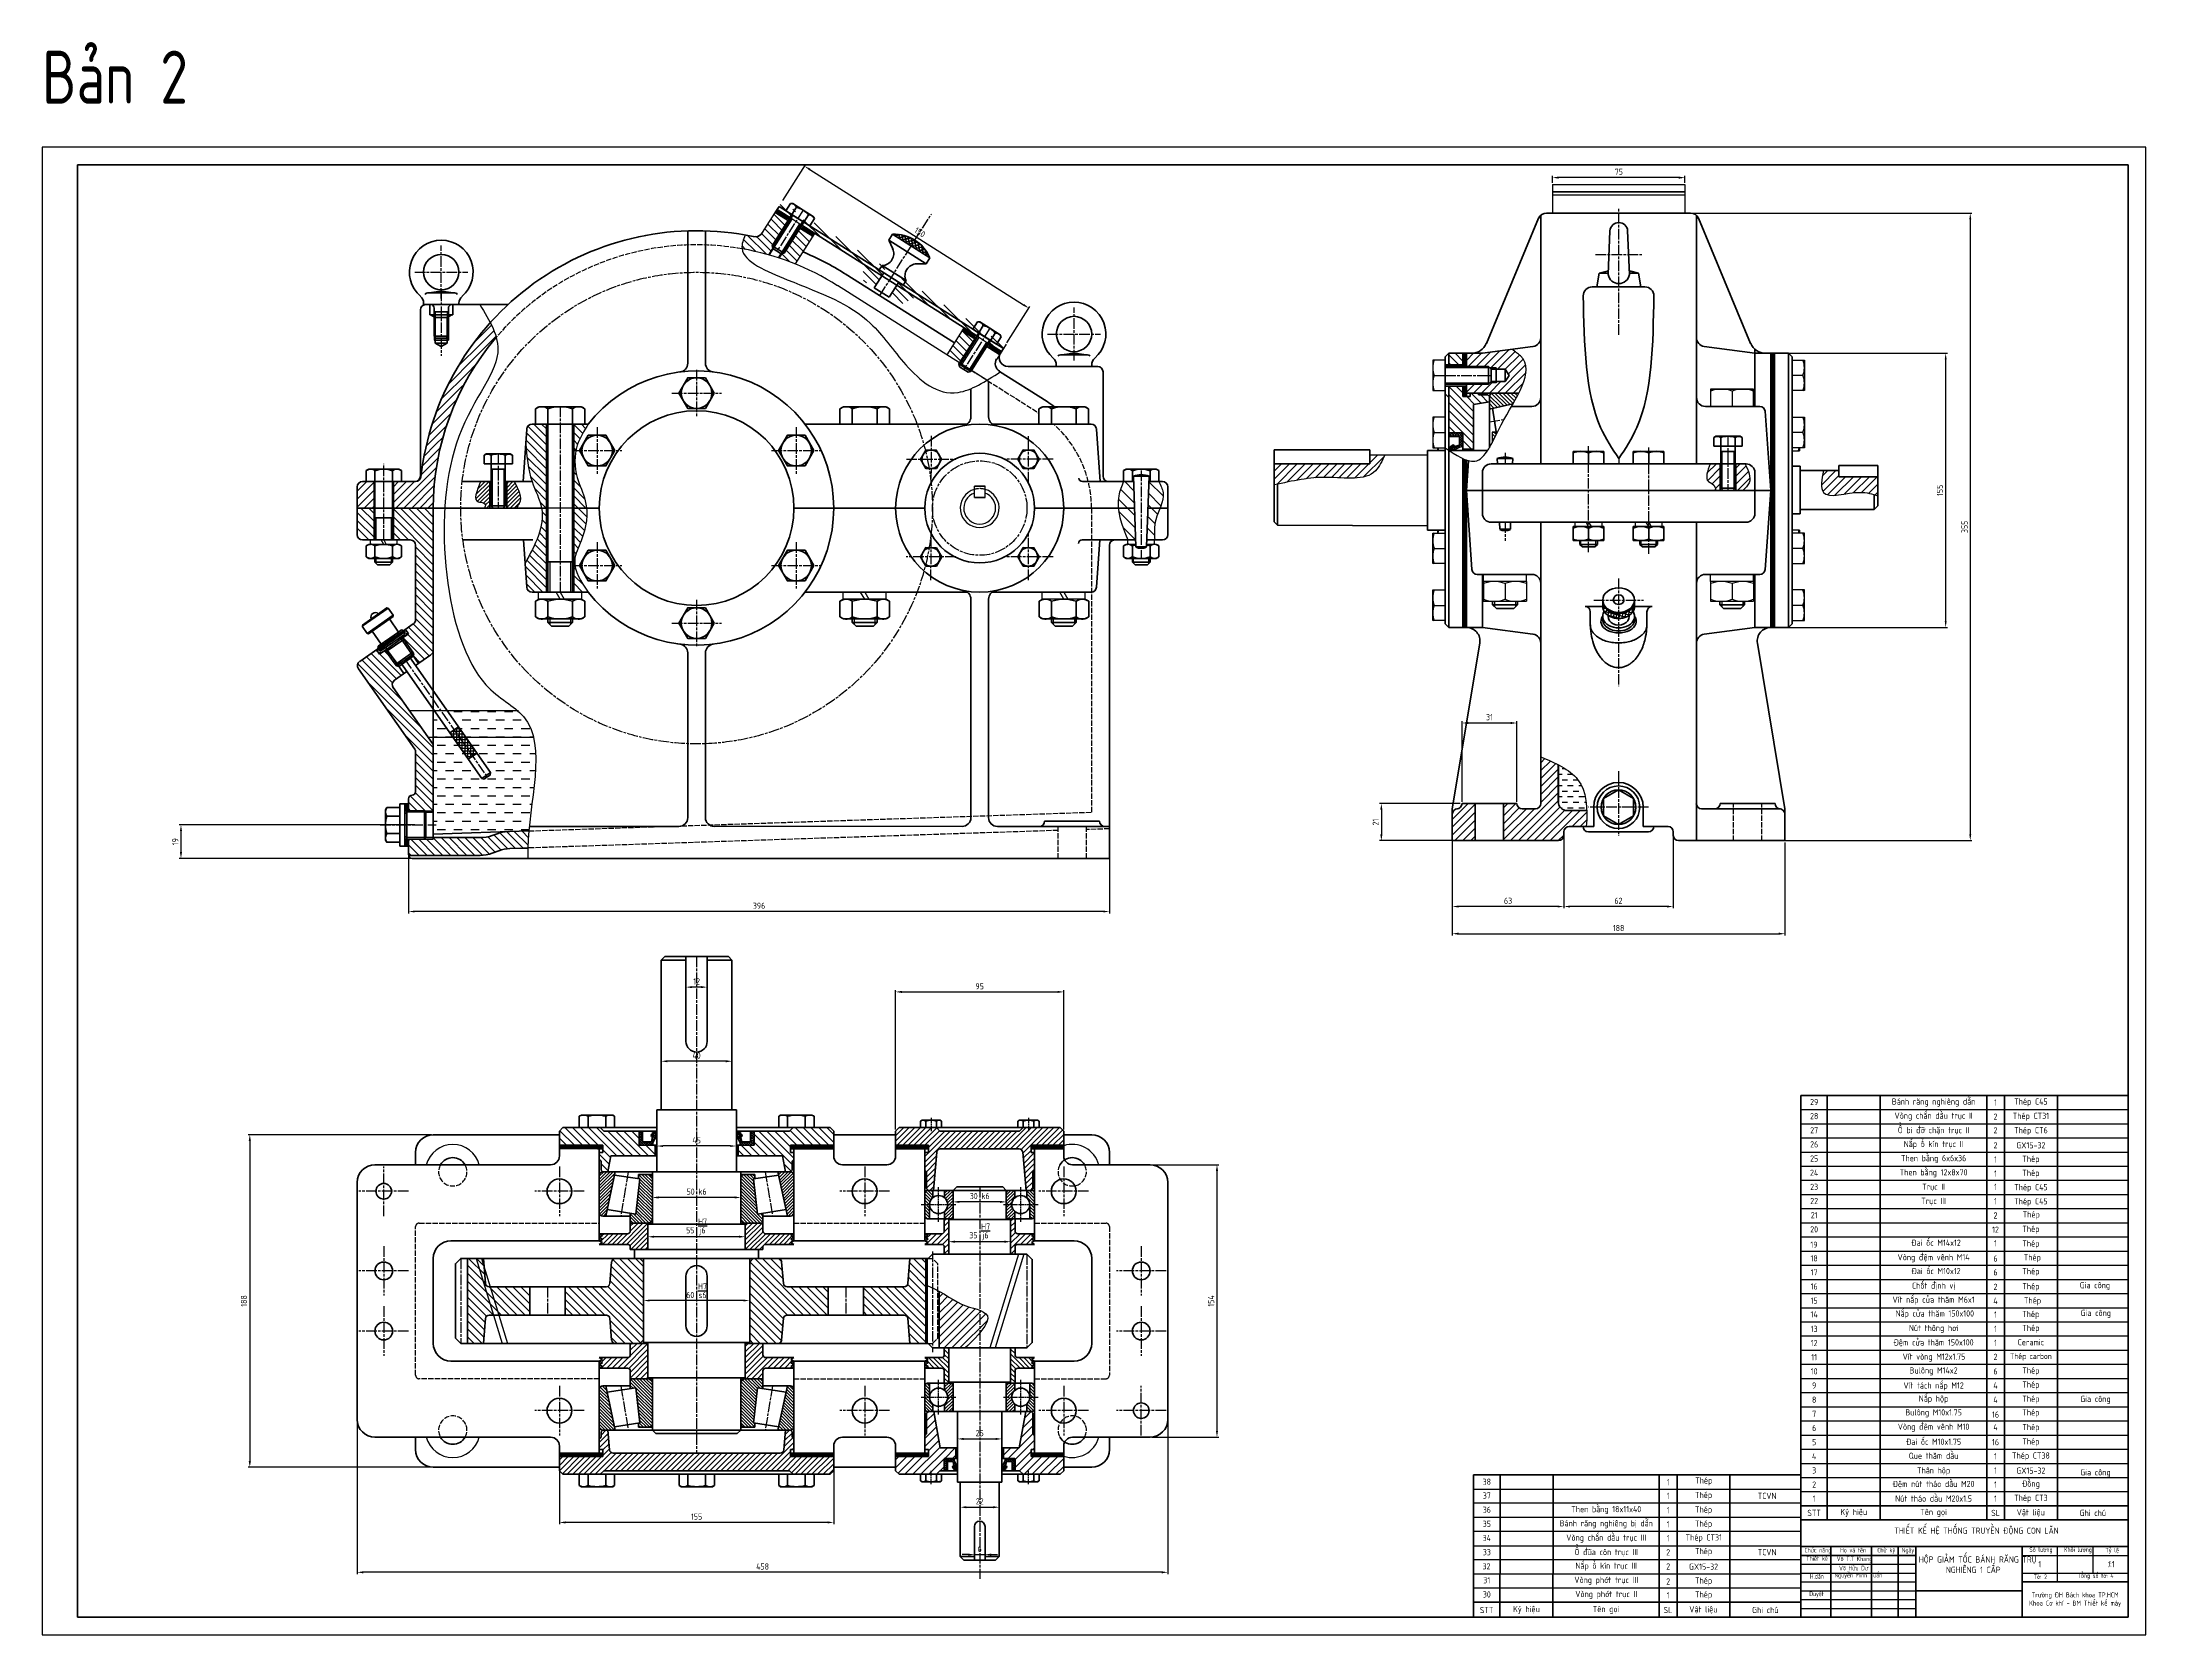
# Model space of a CAD drawing. Header units: millimetres. Extents: x -11122 to -2883, y -3177 to -1688.
# Drawn here: x -9733 to -8544, y -3177 to -2276 of the extents above; entities that cross this region are included whole.
import ezdxf

# ---------------------------------------------------------------- set-up
doc = ezdxf.new("R2010")
doc.units = ezdxf.units.MM
doc.header["$LTSCALE"] = 0.5
for name, pattern in [('AM_ISO02W050', [7.5, 6, -1.5]), ('AM_ISO08W050', [18, 12, -1.5, 3, -1.5]), ('AM_ISO08W050x2', [9, 6, -0.75, 1.5, -0.75])]:
    doc.linetypes.add(name, pattern=pattern)
for name, color, linetype, lineweight in [('A.Net Dam Co Ban', 7, 'Continuous', 50), ('AM_0', 7, 'Continuous', 50), ('AM_0N', 7, 'Continuous', 50), ('AM_3', 6, 'AM_ISO02W050', 25), ('AM_4', 3, 'Continuous', 25), ('AM_5', 3, 'Continuous', 25), ('AM_7', 4, 'AM_ISO08W050', 25), ('AM_8', 1, 'Continuous', 25), ('AM_8N', 1, 'Continuous', 25), ('duong dam', 7, 'Continuous', 50), ('duong_dam', 7, 'Continuous', 50), ('duong_manh', 3, 'Continuous', 25), ('nét chấm gạch', 130, 'AM_ISO08W050x2', 25), ('Nét mảnh', 90, 'Continuous', 25), ('nét đậm', 7, 'Continuous', 50), ('Đường tâm', 4, 'AM_ISO08W050', 25)]:
    doc.layers.add(name, color=color, linetype=linetype, lineweight=lineweight)
doc.styles.get("Standard").update_dxf_attribs({"font": 'tcvn+7284-2003i.ttf', "width": 0.8, "height": 3.5})
doc.styles.add('TCVN', font='tcvn+7284-2003i.ttf', dxfattribs={"width": 0.8, "height": 3.5})
doc.dimstyles.new('AM_ISO$0', dxfattribs={"dimtxt": 3.5, "dimasz": 3.5, "dimexe": 1, "dimexo": 1, "dimgap": 1.5, "dimtad": 1, "dimdsep": 46, "dimtxsty": 'Standard', "dimcen": 0, "dimclrd": 256, "dimclre": 256, "dimclrt": 130, "dimadec": 0, "dimazin": 2, "dimtp": 0.1, "dimtm": 0.1, "dimtfac": 0.71, "dimtdec": 3, "dimtmove": 0, "dimatfit": 3, "dimfxl": 1, "dimlwd": -1, "dimlwe": -1, "dimarcsym": 1})
pattern_1 = [(135, (-10309.5056, -5454.477), (-2.245064, -2.245064), [])]
pattern_2 = [(45, (-10309.5056, -5506.368), (-2.245064, 2.245064), [])]
pattern_3 = [(45, (-10309.5056, -5506.368), (-0.8980256, 0.8980256), [])]
pattern_4 = [(135, (-10309.5056, -5506.368), (-0.8980256, -0.8980256), [])]
pattern_5 = [(315, (-10309.5056, -5464.477), (2.245064, 2.245064), [])]
pattern_6 = [(135, (-11036.2126, -6020.4204), (-2.245064, -2.245064), [])]

msp = doc.modelspace()

# ---------------------------------------------------------------- texts
at = {"layer": 'A.Net Dam Co Ban', "lineweight": 50, "attachment_point": 5, "style": 'TCVN'}
for s, width, gutter_width, heights, insert, char_height in [('29', 14.945, 15, [0], (-8731.1, -2875.3), 3.5), ('1', 10, 15, [0], (-8628.6, -2875.6), 3.5), ('Thép C45', 30, 15, [0], (-8608.6, -2875.6), 3.5), ('28', 14.945, 15, [0], (-8731.1, -2883.3), 3.5), ('2', 10, 15, [0], (-8628.6, -2883.6), 3.5), ('Thép CT31', 30, 15, [0], (-8608.6, -2883.7), 3.5), ('27', 14.945, 15, [0], (-8731.1, -2891.3), 3.5), ('26', 14.945, 15, [0], (-8731.1, -2899.3), 3.5), ('2', 10, 15, [0], (-8628.6, -2891.3), 3.5), ('2', 10, 15, [0], (-8628.6, -2899.8), 3.5), ('Thép CT6', 30, 15, [0], (-8608.6, -2891.8), 3.5), ('GX15-32', 30, 15, [0], (-8608.6, -2899.8), 3.5), ('25', 14.945, 15, [0], (-8731.1, -2907.3), 3.5), ('1', 10, 15, [0], (-8628.6, -2907.8), 3.5), ('Thép', 30, 15, [0], (-8608.6, -2908), 3.5), ('24', 14.945, 15, [0], (-8731.1, -2915.3), 3.5), ('23', 14.945, 15, [0], (-8731.1, -2923.3), 3.5), ('1', 10, 15, [0], (-8628.6, -2915.8), 3.5), ('1', 10, 15, [0], (-8628.6, -2923.3), 3.5), ('Thép C45', 30, 15, [0], (-8608.6, -2924), 3.5), ('Thép', 30, 15, [0], (-8608.6, -2915.9), 3.5), ('22', 14.945, 15, [0], (-8731.1, -2931.3), 3.5), ('1', 10, 15, [0], (-8628.6, -2931.4), 3.5), ('Thép C45', 30, 15, [0], (-8608.6, -2932), 3.5), ('20', 14.945, 15, [0], (-8731.1, -2947.3), 3.5), ('21', 14.945, 15, [0], (-8731.1, -2939.3), 3.5), ('12', 10, 15, [0], (-8628.6, -2947.5), 3.5), ('2', 10, 15, [0], (-8628.6, -2939.5), 3.5), ('2', 10, 15, [0], (-8628.6, -2939.4), 3.5), ('Thép', 30, 15, [0], (-8608.6, -2947.6), 3.5), ('Thép', 30, 15, [0], (-8608.4, -2939.4), 3.5), ('Đai ốc M14x12', 60.055, 15, [0], (-8662.2, -2954.9), 3.5), ('1', 10, 15, [0], (-8628.6, -2955.2), 3.5), ('Thép', 30, 15, [0], (-8608.6, -2955.8), 3.5), ('18', 14.945, 15, [0], (-8731.1, -2963.7), 3.5), ('17', 14.945, 15, [0], (-8731.1, -2971.6), 3.5), ('Đai ốc M10x12', 60.055, 15, [0], (-8662.2, -2970.9), 3.5), ('6', 10, 15, [0], (-8628.6, -2963.8), 3.5), ('6', 10, 15, [0], (-8628.6, -2971.6), 3.5), ('Thép', 30, 15, [0], (-8608.6, -2971.5), 3.5), ('Thép', 30, 15, [0], (-8607.8, -2963.7), 3.5), ('16', 14.945, 15, [0], (-8731.1, -2979.6), 3.5), ('Chốt định vị', 60.055, 15, [0], (-8663.6, -2979.5), 3.5), ('2', 10, 15, [0], (-8628.6, -2979.8), 3.5), ('Thép', 30, 15, [0], (-8608.6, -2980), 3.5), ('Gia công', 60.055, 15, [0], (-8572.4, -2979.4), 3.5), ('15', 14.945, 15, [0], (-8731.1, -2987.6), 3.5), ('14', 14.945, 15, [0], (-8731.1, -2995.4), 3.5), ('Nắp cửa thăm 150x100', 60.055, 15, [0], (-8662.9, -2995.4), 3.5), ('4', 10, 15, [1.27], (-8628.6, -2987.7), 3.5), ('1', 10, 15, [0], (-8628.6, -2995.5), 3.5), ('Thép', 30, 15, [0], (-8608.7, -2995.7), 3.5), ('Thép', 30, 15, [0], (-8607.7, -2988), 3.5), ('Gia công', 60.055, 15, [0], (-8571.9, -2995.1), 3.5), ('13', 14.945, 15, [0], (-8731.1, -3003.6), 3.5), ('1', 10, 15, [0], (-8628.6, -3003.6), 3.5), ('Thép', 30, 15, [0], (-8608.6, -3003.6), 3.5), ('12', 14.945, 15, [0], (-8731.1, -3011.6), 3.5), ('11', 14.945, 15, [0], (-8731.1, -3019.6), 3.5), ('Vít vòng M12x1.75', 60.055, 15, [0], (-8663.4, -3019.8), 3.5), ('2', 10, 15, [0], (-8628.6, -3019.4), 3.5), ('1', 10, 15, [0], (-8628.6, -3011.5), 3.5), ('Thép carbon', 30, 15, [0], (-8608.6, -3019.5), 3.3), ('Ceramic', 30, 15, [0], (-8608.6, -3011.1), 3.5), ('10', 14.945, 15, [0], (-8731.1, -3027.6), 3.5), ('Bulông M14x2', 60.055, 15, [0], (-8663.6, -3027.6), 3.5), ('6', 10, 15, [0], (-8628.6, -3027.6), 3.5), ('Thép', 30, 15, [0], (-8608.6, -3027.6), 3.5), ('9', 14.945, 15, [0], (-8731.1, -3035.6), 3.5), ('8', 14.945, 15, [0], (-8731.1, -3043.6), 3.5), ('Vít tách nắp M12', 60.055, 15, [0], (-8663.6, -3036.1), 3.5), ('Nắp hộp', 60.055, 15, [0], (-8663.6, -3043.5), 3.5), ('4', 10, 15, [0], (-8628.6, -3035.6), 3.5), ('4', 10, 15, [0], (-8628.6, -3043.6), 3.5), ('Thép', 30, 15, [0], (-8608.6, -3035.6), 3.5), ('Thép', 30, 15, [0], (-8608.6, -3043.6), 3.5), ('Gia công', 60.055, 15, [0], (-8572.1, -3043.7), 3.5), ('7', 14.945, 15, [0], (-8731.1, -3051.6), 3.5), ('Bulông M10x1.75', 60.055, 15, [0], (-8663.6, -3051.3), 3.5), ('16', 10, 15, [0], (-8628.6, -3052), 3.5), ('Thép', 30, 15, [0], (-8608.6, -3051.3), 3.5), ('5', 14.945, 15, [0], (-8731.1, -3067.6), 3.5), ('6', 14.945, 15, [0], (-8731.1, -3059.6), 3.5), ('Vòng đệm vênh M10', 60.055, 15, [0], (-8663.6, -3059.4), 3.5), ('Đai ốc M10x1.75', 60.055, 15, [0], (-8663.6, -3067.4), 3.5), ('16', 10, 15, [0], (-8628.6, -3067.6), 3.5), ('4', 10, 15, [0], (-8628.6, -3059.2), 3.5), ('Thép', 30, 15, [0], (-8608.6, -3059.6), 3.5), ('Thép', 30, 15, [0], (-8608.6, -3067.7), 3.5), ('4', 14.945, 15, [0], (-8731.1, -3075.6), 3.5), ('Que thăm dầu', 60.055, 15, [0], (-8663.6, -3075.3), 3.5), ('1', 10, 15, [0], (-8628.6, -3075.6), 3.5), ('Thép CT38', 30, 15, [0], (-8608.6, -3075.7), 3.5), ('1', 10, 15, [0], (-8813.6, -3090.2), 3.5), ('Thép', 30, 15, [0], (-8793.5, -3089.8), 3.5), ('3', 14.945, 15, [0], (-8731.1, -3083.6), 3.5), ('2', 14.945, 15, [0], (-8731.1, -3091.6), 3.5), ('Đệm nút tháo dầu M20', 60.055, 15, [0], (-8663.6, -3091.6), 3.5), ('Thân hộp', 60.055, 15, [0], (-8663.6, -3084.1), 3.5), ('1', 10, 15, [0], (-8628.6, -3083.6), 3.5), ('1', 10, 15, [0], (-8628.6, -3091.6), 3.5), ('GX15-32', 30, 15, [0], (-8608.6, -3083.7), 3.5), ('Đồng', 30, 15, [0], (-8608.6, -3091.6), 3.5), ('Gia công', 60.055, 15, [0], (-8572.1, -3085.2), 3.5), ('1', 10, 15, [0], (-8813.6, -3098), 3.5), ('Thép', 30, 15, [0], (-8793.6, -3098), 3.5), ('1', 14.945, 15, [0], (-8731.1, -3099.6), 3.5), ('Nút tháo dầu M20x1.5', 60.055, 15, [0], (-8663.6, -3099.5), 3.5), ('1', 10, 15, [0], (-8628.6, -3099.6), 3.5), ('Thép CT3', 30, 15, [0], (-8608.6, -3099.6), 3.5), ('1', 10, 15, [0], (-8813.6, -3106.1), 3.5), ('1', 10, 15, [0], (-8813.6, -3114.1), 3.5), ('Thép', 30, 15, [0], (-8793.6, -3106.2), 3.5), ('Thép', 30, 15, [0], (-8793.6, -3114.2), 3.5), ('STT', 14.945, 17.5, [0], (-8731.1, -3107.6), 3.5), ('Ký hiệu', 29.856, 17.5, [0], (-8708.7, -3107.6), 3.5), ('Tên gọi', 60.055, 17.5, [0], (-8663.6, -3107.6), 3.5), ('SL', 10, 17.5, [0], (-8628.6, -3107.6), 3.5), ('Vật liệu', 29.856, 17.5, [0], (-8608.7, -3107.6), 3.5), ('Ghi chú', 40, 17.5, [0], (-8573.6, -3107.6), 3.5), ('1', 10, 15, [0], (-8813.6, -3121.9), 3.5), ('Thép CT31', 30, 15, [0], (-8793.5, -3122), 3.5), ('32', 14.945, 15, [0], (-8916.3, -3137.8), 3.5), ('2', 10, 15, [0], (-8813.6, -3129.9), 3.5), ('2', 10, 15, [1.27], (-8813.6, -3137.9), 3.5), ('GX15-32', 30, 15, [0], (-8793.6, -3138), 3.5), ('Thép', 30, 15, [0], (-8793.6, -3129.7), 3.5), ('31', 14.945, 15, [0], (-8916.1, -3145.7), 3.5), ('2', 10, 15, [0], (-8813.6, -3146.4), 3.5), ('Thép', 30, 15, [0], (-8793.6, -3146.4), 3.5), ('30', 14.945, 15, [0], (-8916.1, -3153.7), 3.5), ('1', 10, 15, [0], (-8813.6, -3154.2), 3.5), ('Thép', 30, 15, [0], (-8793.6, -3154.2), 3.5)]:
    msp.add_mtext_dynamic_manual_height_columns(s, width=width, gutter_width=gutter_width, heights=heights, dxfattribs=dict(at, insert=insert, char_height=char_height))
at = {"layer": 'A.Net Dam Co Ban', "lineweight": 50, "char_height": 3.5, "attachment_point": 5, "style": 'TCVN'}
for s, insert in [('19', (-8731.2, -2956)), ('38', (-8916.1, -3090)), ('37', (-8916.1, -3097.8)), ('36', (-8916.1, -3105.8)), ('35', (-8916.1, -3113.8)), ('34', (-8916.1, -3121.8)), ('33', (-8916.1, -3129.8))]:
    msp.add_mtext(s, dxfattribs=dict(at, insert=insert))
at = {"layer": 'A.Net Dam Co Ban', "lineweight": 50, "char_height": 3.5, "width": 30, "attachment_point": 5, "style": 'TCVN'}
for s, insert in [('STT', (-8916.2, -3162.5)), ('Ký hiệu', (-8893.7, -3162.5)), ('Tên gọi', (-8848.7, -3162.5)), ('SL', (-8813.7, -3162.5)), ('Vật liệu', (-8793.7, -3162.5)), ('Ghi chú', (-8758.7, -3162.5))]:
    msp.add_mtext(s, dxfattribs=dict(at, insert=insert))
at = {"layer": 'AM_0', "insert": (-9732.6, -2281), "char_height": 30, "attachment_point": 1, "style": 'TCVN'}
msp.add_mtext_dynamic_manual_height_columns('Bản 2', width=196.687, gutter_width=17.5, heights=[0], dxfattribs=at)
at = {"layer": 'AM_0', "lineweight": 25, "style": 'TCVN'}
for s, width, insert, char_height, attachment_point in [('Bánh răng nghiêng dẫn', 60.055, (-8663.6, -2875.6), 3.5, 5), ('Vòng chắn dầu trục II', 60.055, (-8663.6, -2883.6), 3.5, 5), ('Ổ bi đỡ chặn trục II', 60.055, (-8663.6, -2891.6), 3.5, 5), ('Nắp ổ kín trục II', 60.055, (-8663.6, -2899.6), 3.5, 5), ('Then bằng 12x8x70', 60.055, (-8663.6, -2915.6), 3.5, 5), ('Then bằng 6x6x36', 60.055, (-8663.6, -2907.6), 3.5, 5), ('Trục II', 60.055, (-8663.6, -2923.6), 3.5, 5), ('Trục III', 60.055, (-8663.6, -2931.6), 3.5, 5), ('Vòng đệm vênh M14', 60.055, (-8663.6, -2963.6), 3.5, 5), ('Vít nắp cửa thăm M6x1', 60.055, (-8663.6, -2987.6), 3.5, 5), ('Nút thông hơi', 60.055, (-8663.6, -3003.6), 3.5, 5), ('Đệm cửa thăm 150x100', 60.055, (-8663.6, -3011.6), 3.5, 5), ('Then bằng 18x11x40', 60.002, (-8848.6, -3106), 3.5, 5), ('Bánh răng nghiêng bị dẫn', 60.002, (-8848.6, -3114), 3.5, 5), ('Vòng chắn dầu trục III', 60.002, (-8848.6, -3122.1), 3.5, 5), ('Ổ đũa côn trục III', 60.001, (-8848.6, -3130.1), 3.5, 5), ('Nắp ổ kín trục III', 60.055, (-8848.6, -3138), 3.5, 5), ('Võ T.T Khang', 23, (-8718.3, -3132.3), 2.549, 1), ('Võ Hữu Dư', 23, (-8717, -3137.5), 2.55, 1), ('Vòng phớt trục III', 60.055, (-8848.6, -3146), 3.5, 5), ('Nguyễn Minh Tuấn', 23, (-8719.6, -3141.5), 2.549, 1), ('Vòng phớt trục II', 60.055, (-8848.6, -3154), 3.5, 5)]:
    msp.add_mtext_dynamic_manual_height_columns(s, width=width, gutter_width=12.7, heights=[0], dxfattribs=dict(at, insert=insert, char_height=char_height, attachment_point=attachment_point))
at = {"layer": 'AM_0', "lineweight": 50, "char_height": 3.5, "attachment_point": 5, "style": 'TCVN'}
for s, insert in [('\\pt31.5;TCVN', (-8757.7, -3098)), ('TCVN', (-8757.7, -3129.8))]:
    msp.add_mtext_dynamic_manual_height_columns(s, width=60.055, gutter_width=15, heights=[0], dxfattribs=dict(at, insert=insert))
at = {"layer": 'duong_dam'}
for s, width, gutter_width, heights, insert, char_height, attachment_point in [('\\pi52.96151;THIẾT KẾ HỆ THỐNG TRUYỀN ĐỘNG CON LĂN', 184.902, 17.5, [11.9], (-8738.7, -3115.9), 3.5, 1), ('\\pi3.12675;Số lượng', 17.291, 14.9, [0], (-8612.6, -3127.1), 2.549, 1), ('\\pi2.04292;Khối lượng', 17.291, 14.9, [0], (-8591.9, -3127.1), 2.549, 1), ('\\pi5.54623;Tỷ lệ', 17.291, 14.9, [0], (-8572, -3127.4), 2.549, 1), ('\\pi2.30248;Chức năng', 17.291, 14.9, [0], (-8738.8, -3127.4), 2.549, 1), ('\\pi3.26116;Thiết kế', 17.291, 14.9, [0], (-8738.8, -3132.1), 2.549, 1), ('\\pi2.28858;Họ và tên', 17.291, 14.9, [0], (-8718.7, -3127.4), 2.549, 1), ('\\pi4.41065;Chữ ký', 17.291, 14.9, [0], (-8699.8, -3127.4), 2.549, 1), ('\\pi5.63353;Ngày', 17.291, 14.9, [0], (-8687.2, -3127.4), 2.549, 1), ('\\pi1.55136;HỘP GIẢM TỐC BÁNH RĂNG TRỤ \\P\\pi16.84955;NGHIÊNG 1 CẤP', 60, 17.5, [0], (-8673.5, -3132.2), 3.5, 1), ('\\pi5.35079;H.dẫn', 17.291, 14.9, [0], (-8738.8, -3142.2), 2.549, 1), ('\\pi5.63275;Tờ: 2', 17.291, 14.9, [0], (-8612.6, -3142.4), 2.549, 1), ('\\pi11.3938;Tổng số tờ: 4', 39.928, 14.9, [3.48], (-8593.6, -3141.8), 2.549, 1), ('\\pi4.99235;Duyệt', 17.291, 14.9, [0], (-8738.8, -3152.1), 2.549, 1), ('Trường ĐH Bách khoa TP.HCM\\PKhoa Cơ khí - BM Thiết kế máy', 78.383, 17.5, [0], (-8583.6, -3156.7), 2.8, 5)]:
    msp.add_mtext_dynamic_manual_height_columns(s, width=width, gutter_width=gutter_width, heights=heights, dxfattribs=dict(at, insert=insert, char_height=char_height, attachment_point=attachment_point))
at = {"layer": 'duong_dam', "insert": (-8603.6, -3136.6), "char_height": 3.5, "attachment_point": 5, "style": 'TCVN'}
msp.add_mtext_dynamic_manual_height_columns('1', width=20, gutter_width=17.5, heights=[0], dxfattribs=at)
at = {"layer": 'duong_dam', "insert": (-8563.4, -3136.6), "char_height": 3.5, "width": 9.038, "attachment_point": 5, "style": 'TCVN'}
msp.add_mtext('{\\fTCVN 7284|b0|i1|c163|p34;1}:1', dxfattribs=at)

# ---------------------------------------------------------------- blocks, each defined once
blk = doc.blocks.new('lo_tham_dau')
at = {"layer": 'AM_4'}
h = blk.add_hatch(dxfattribs=at)
h.set_pattern_fill('ANSI37', color=256, scale=0.5, angle=30, style=0)
h.set_pattern_definition([(75, (-3835.982, -874.5052), (-1.53340725, 0.41087523), []), (165, (-3835.982, -874.5052), (-0.41087523, -1.53340725), [])])
edge = h.paths.add_edge_path()
edge.add_ellipse((1483.6, 1037.2), major_axis=(-9, 0), ratio=0.773643, start_angle=491.81, end_angle=514.889)
edge.add_ellipse((1483.6, 1037.2), major_axis=(-9, 0), ratio=0.773643, start_angle=514.889, end_angle=538.4686)
edge.add_ellipse((1483.6, 1037.2), major_axis=(-9, 0), ratio=0.773643, start_angle=538.4686, end_angle=540)
edge.add_line((1492.6, 1037.2), (1492.6, 1040))
edge.add_ellipse((1483.6, 1040), major_axis=(-9, 0), ratio=0.773643, start_angle=450, end_angle=540, ccw=False)
edge.add_line((1483.6, 1033), (1483.6, 1030.3))
edge.add_ellipse((1483.6, 1037.2), major_axis=(-9, 0), ratio=0.773643, start_angle=450, end_angle=491.81)
edge = h.paths.add_edge_path()
edge.add_ellipse((1483.6, 1040), major_axis=(-9, 0), ratio=0.773643, start_angle=360, end_angle=450, ccw=False)
edge.add_line((1474.6, 1040), (1474.6, 1037.2))
edge.add_ellipse((1483.6, 1037.2), major_axis=(-9, 0), ratio=0.773643, start_angle=360, end_angle=361.5314)
edge.add_ellipse((1483.6, 1037.2), major_axis=(-9, 0), ratio=0.773643, start_angle=361.5314, end_angle=385.111)
edge.add_ellipse((1483.6, 1037.2), major_axis=(-9, 0), ratio=0.773643, start_angle=385.111, end_angle=408.19)
edge.add_ellipse((1483.6, 1037.2), major_axis=(-9, 0), ratio=0.773643, start_angle=408.19, end_angle=450)
edge.add_line((1483.6, 1030.3), (1483.6, 1033))
at = {"layer": 'AM_0'}
for p, q in [((1464.6, 1037.1), (1474.6, 1037.1)), ((1474.6, 1037.2), (1474.6, 1040.7)), ((1492.6, 1037.2), (1492.6, 1040.7)), ((1502.6, 1037.1), (1492.6, 1037.1)), ((1467.6, 1026.9), (1467.6, 1027.7)), ((1474.6, 1031.5), (1474.6, 1029.8)), ((1477.6, 1032.1), (1477.6, 1031.5)), ((1489.6, 1031.5), (1489.6, 1032.1)), ((1492.6, 1029.8), (1492.6, 1031.5)), ((1499.6, 1026.9), (1499.6, 1027.8))]:
    blk.add_line(p, q, dxfattribs=at)
for centre, start, end in [((1464.6, 1034.1), 0, 90), ((1483.6, 1040.7), 0, 180), ((1502.6, 1034.1), 90, 180)]:
    blk.add_arc(centre, 3, start, end, dxfattribs=at)
blk.add_ellipse((1483.6, 1040.7), major_axis=(-9, 0), ratio=0.773643, dxfattribs=at)
for centre, major_axis, ratio, start_param, end_param in [((1483.6, 1040), (-9, 0), 0.773643, 6.233158, 9.474806), ((1483.6, 1037.2), (-9, 0), 0.773643, 6.283185, 9.424778), ((1483.6, 1040.7), (-3, 0), 0.819152, 0, 3.141593), ((1483.6, 1028.7), (-10, 0), 0.655313, -0.439024, 3.580617), ((1483.6, 1031.5), (-9, 0), 0.728134, -0.43827, 3.579862), ((1483.6, 1029.8), (-9, 0), 0.728134, 0, 3.141593), ((1483.6, 1031.5), (-6, 0), 0.819152, 6.283185, 9.424778)]:
    blk.add_ellipse(centre, major_axis=major_axis, ratio=ratio, start_param=start_param, end_param=end_param, dxfattribs=at)
for points, knots in [([(1467.6, 1034.1), (1467.6, 1033.3), (1467.6, 1031.6), (1467.6, 1029.4), (1467.6, 1027.8), (1467.6, 1027.2), (1467.6, 1026.7), (1467.6, 1026.5), (1467.6, 1026.1), (1467.6, 1026), (1467.6, 1025.8), (1467.7, 1025.7), (1467.7, 1025.4), (1467.8, 1025.1), (1468, 1024.4), (1468.2, 1023.9), (1468.7, 1022.9), (1469.1, 1022.4), (1470, 1021.3), (1470.5, 1020.8), (1471.8, 1019.8), (1472.6, 1019.3), (1474.3, 1018.3), (1475.3, 1017.9), (1477.5, 1017.2), (1478.6, 1017), (1481, 1016.6), (1482.3, 1016.5), (1484.8, 1016.5), (1486.1, 1016.6), (1488.5, 1017), (1489.7, 1017.2), (1491.8, 1017.9), (1492.8, 1018.3), (1494.6, 1019.3), (1495.3, 1019.8), (1496.6, 1020.8), (1497.2, 1021.3), (1498.1, 1022.4), (1498.4, 1022.9), (1499, 1023.9), (1499.2, 1024.4), (1499.4, 1025.1), (1499.4, 1025.4), (1499.5, 1025.7), (1499.5, 1025.8), (1499.5, 1026), (1499.5, 1026.1), (1499.6, 1026.5), (1499.6, 1026.7), (1499.6, 1027.2), (1499.6, 1027.8), (1499.6, 1029.4), (1499.6, 1031.6), (1499.6, 1033.3), (1499.6, 1034.1)], [0.0694226, 0.0694226, 0.0694226, 0.0694226, 0.125, 0.1875, 0.21875, 0.234375, 0.234375, 0.25, 0.25, 0.2578125, 0.2578125, 0.265625, 0.265625, 0.28125, 0.28125, 0.3125, 0.3125, 0.34375, 0.34375, 0.375, 0.375, 0.40625, 0.40625, 0.4375, 0.4375, 0.46875, 0.46875, 0.5, 0.5, 0.53125, 0.53125, 0.5625, 0.5625, 0.59375, 0.59375, 0.625, 0.625, 0.65625, 0.65625, 0.6875, 0.6875, 0.71875, 0.71875, 0.734375, 0.734375, 0.7421875, 0.7421875, 0.75, 0.75, 0.765625, 0.765625, 0.78125, 0.8125, 0.875, 0.9305774, 0.9305774, 0.9305774, 0.9305774]), ([(1499.6, 1027.8), (1499.5, 1026.6), (1499.5, 1023.6), (1498.8, 1019.3), (1497.6, 1015.1), (1496.1, 1011.7), (1494.1, 1008.5), (1492, 1006.1), (1489.9, 1004.5), (1488, 1003.4), (1486, 1002.7), (1483.3, 1002.4), (1480.2, 1002.9), (1477.2, 1004.4), (1474.9, 1006.4), (1472.8, 1008.9), (1470.9, 1012), (1469.1, 1016.4), (1467.8, 1021.7), (1467.6, 1025.7), (1467.6, 1027.8), (1467.6, 1027.8)], [0, 0, 0, 0, 0.054398, 0.139687, 0.195807, 0.252727, 0.308924, 0.366857, 0.398742, 0.431354, 0.463296, 0.496484, 0.552181, 0.60611, 0.647589, 0.690235, 0.752447, 0.816358, 0.905984, 0.998151, 1, 1, 1, 1])]:
    blk.add_open_spline(points, degree=3, knots=knots, dxfattribs=at)
at = {"layer": 'AM_7'}
for p, q in [((1483.6, 1052.9), (1483.6, 992)), ((1469.6, 1040.7), (1497.6, 1040.7))]:
    blk.add_line(p, q, dxfattribs=at)
blk = doc.blocks.new('*U35')
at = {"layer": 'nét chấm gạch'}
blk.add_line((0, 1.3), (0, -6.2), dxfattribs=at)
at = {"layer": 'nét đậm'}
for p, q in [((-6, -0.5), (-5.1, 0)), ((0, 0), (-5.1, 0)), ((0, 0), (5.1, 0)), ((6, -0.5), (5.1, 0)), ((-6, -0.5), (-6, -4.2)), ((-6, -4.2), (0, -4.2)), ((-3, -0.5), (-3, -4.2)), ((-2.6, -4.2), (2.5, -4.2)), ((6, -4.2), (0, -4.2)), ((3, -0.5), (3, -4.2)), ((6, -0.5), (6, -4.2))]:
    blk.add_line(p, q, dxfattribs=at)
for centre, radius, start, end in [((0, -9), 9, 90, 109.4712), ((0, -9), 9, 70.5288, 90), ((-4.5, -2.4), 2.37, 51.5018, 120), ((4.5, -2.4), 2.37, 60, 128.4982)]:
    blk.add_arc(centre, radius, start, end, dxfattribs=at)
blk = doc.blocks.new('*U43')
at = {"layer": 'nét chấm gạch'}
blk.add_line((0, 1.3), (0, -6.2), dxfattribs=at)
at = {"layer": 'nét đậm'}
for p, q in [((-6, -0.5), (-5.1, 0)), ((0, 0), (-5.1, 0)), ((0, 0), (5.1, 0)), ((6, -0.5), (5.1, 0)), ((-6, -0.5), (-6, -4.2)), ((-6, -4.2), (0, -4.2)), ((-3, -0.5), (-3, -4.2)), ((-2.6, -4.2), (2.5, -4.2)), ((6, -4.2), (0, -4.2)), ((3, -0.5), (3, -4.2)), ((6, -0.5), (6, -4.2))]:
    blk.add_line(p, q, dxfattribs=at)
for centre, radius, start, end in [((0, -9), 9, 90, 109.4712), ((0, -9), 9, 70.5288, 90), ((-4.5, -2.4), 2.37, 51.5018, 120), ((4.5, -2.4), 2.37, 60, 128.4982)]:
    blk.add_arc(centre, radius, start, end, dxfattribs=at)
blk = doc.blocks.new('dau_bulong_mat_dung_M6')
at = {"layer": 'AM_0'}
blk.add_lwpolyline([(2869.5, 3495), (2863.7, 3496.5), (2859.5, 3492.3), (2861, 3486.5), (2866.8, 3485), (2871.1, 3489.2)], close=True, dxfattribs=at)
blk.add_circle((2865.3, 3490.8), 5.2, dxfattribs=at)
at = {"layer": 'AM_7'}
for p, q in [((2855.4, 3480.9), (2875.2, 3500.7)), ((2856, 3500.1), (2874.6, 3481.4))]:
    blk.add_line(p, q, dxfattribs=at)
blk = doc.blocks.new('*U44')
at = {"layer": 'nét chấm gạch'}
blk.add_line((0, 1.3), (0, -6.2), dxfattribs=at)
at = {"layer": 'nét đậm'}
for p, q in [((-6, -0.5), (-5.1, 0)), ((0, 0), (-5.1, 0)), ((0, 0), (5.1, 0)), ((6, -0.5), (5.1, 0)), ((-6, -0.5), (-6, -4.2)), ((-6, -4.2), (0, -4.2)), ((-3, -0.5), (-3, -4.2)), ((-2.6, -4.2), (2.5, -4.2)), ((6, -4.2), (0, -4.2)), ((3, -0.5), (3, -4.2)), ((6, -0.5), (6, -4.2))]:
    blk.add_line(p, q, dxfattribs=at)
for centre, radius, start, end in [((0, -9), 9, 90, 109.4712), ((0, -9), 9, 70.5288, 90), ((-4.5, -2.4), 2.37, 51.5018, 120), ((4.5, -2.4), 2.37, 60, 128.4982)]:
    blk.add_arc(centre, radius, start, end, dxfattribs=at)
blk = doc.blocks.new('*U36')
at = {"layer": 'nét chấm gạch'}
blk.add_line((0, 1.3), (0, -6.2), dxfattribs=at)
at = {"layer": 'nét đậm'}
for p, q in [((-6, -0.5), (-5.1, 0)), ((0, 0), (-5.1, 0)), ((0, 0), (5.1, 0)), ((6, -0.5), (5.1, 0)), ((-6, -0.5), (-6, -4.2)), ((-6, -4.2), (0, -4.2)), ((-3, -0.5), (-3, -4.2)), ((-2.6, -4.2), (2.5, -4.2)), ((6, -4.2), (0, -4.2)), ((3, -0.5), (3, -4.2)), ((6, -0.5), (6, -4.2))]:
    blk.add_line(p, q, dxfattribs=at)
for centre, radius, start, end in [((0, -9), 9, 90, 109.4712), ((0, -9), 9, 70.5288, 90), ((-4.5, -2.4), 2.37, 51.5018, 120), ((4.5, -2.4), 2.37, 60, 128.4982)]:
    blk.add_arc(centre, radius, start, end, dxfattribs=at)
blk = doc.blocks.new('*U37')
at = {"layer": 'AM_0'}
blk.add_lwpolyline([(10, 0), (5, 8.7), (-5, 8.7), (-10, 0), (-5, -8.7), (5, -8.7)], close=True, dxfattribs=at)
blk.add_circle((0, 0), 8.66, dxfattribs=at)
at = {"layer": 'AM_7'}
for p, q in [((0, 13.2), (0, -13.2)), ((-14, 0), (14, 0))]:
    blk.add_line(p, q, dxfattribs=at)
blk = doc.blocks.new('*U38')
at = {"layer": 'AM_0'}
blk.add_lwpolyline([(10, 0), (5, 8.7), (-5, 8.7), (-10, 0), (-5, -8.7), (5, -8.7)], close=True, dxfattribs=at)
blk.add_circle((0, 0), 8.66, dxfattribs=at)
at = {"layer": 'AM_7'}
for p, q in [((0, 13.2), (0, -13.2)), ((-14, 0), (14, 0))]:
    blk.add_line(p, q, dxfattribs=at)
blk = doc.blocks.new('*U39')
at = {"layer": 'AM_0'}
blk.add_lwpolyline([(10, 0), (5, 8.7), (-5, 8.7), (-10, 0), (-5, -8.7), (5, -8.7)], close=True, dxfattribs=at)
blk.add_circle((0, 0), 8.66, dxfattribs=at)
at = {"layer": 'AM_7'}
for p, q in [((0, 13.2), (0, -13.2)), ((-14, 0), (14, 0))]:
    blk.add_line(p, q, dxfattribs=at)
blk = doc.blocks.new('*U40')
at = {"layer": 'AM_0'}
blk.add_lwpolyline([(10, 0), (5, 8.7), (-5, 8.7), (-10, 0), (-5, -8.7), (5, -8.7)], close=True, dxfattribs=at)
blk.add_circle((0, 0), 8.66, dxfattribs=at)
at = {"layer": 'AM_7'}
for p, q in [((0, 13.2), (0, -13.2)), ((-14, 0), (14, 0))]:
    blk.add_line(p, q, dxfattribs=at)
blk = doc.blocks.new('*U41')
at = {"layer": 'AM_0'}
blk.add_lwpolyline([(10, 0), (5, 8.7), (-5, 8.7), (-10, 0), (-5, -8.7), (5, -8.7)], close=True, dxfattribs=at)
blk.add_circle((0, 0), 8.66, dxfattribs=at)
at = {"layer": 'AM_7'}
for p, q in [((0, 13.2), (0, -13.2)), ((-14, 0), (14, 0))]:
    blk.add_line(p, q, dxfattribs=at)
blk = doc.blocks.new('*U42')
at = {"layer": 'AM_0'}
blk.add_lwpolyline([(10, 0), (5, 8.7), (-5, 8.7), (-10, 0), (-5, -8.7), (5, -8.7)], close=True, dxfattribs=at)
blk.add_circle((0, 0), 8.66, dxfattribs=at)
at = {"layer": 'AM_7'}
for p, q in [((0, 13.2), (0, -13.2)), ((-14, 0), (14, 0))]:
    blk.add_line(p, q, dxfattribs=at)
blk = doc.blocks.new('nut_xa_khi_khong cat')
for p, q in [((4600.2, 3966.4), (4625.2, 3966.4)), ((4600.2, 3962.4), (4600.2, 3966.4)), ((4625.2, 3962.4), (4600.2, 3962.4)), ((4604.7, 3959.5), (4600.2, 3962.4)), ((4625.2, 3962.4), (4620.8, 3959.5)), ((4625.2, 3966.4), (4625.2, 3962.4)), ((4604.7, 3948.3), (4620.7, 3948.3)), ((4604.7, 3945.3), (4604.7, 3948.3)), ((4607.7, 3953.9), (4607.7, 3954.3)), ((4617.7, 3953.9), (4617.7, 3954.3)), ((4620.7, 3945.3), (4620.7, 3948.3)), ((4620.7, 3945.3), (4620.7, 3948.3)), ((4604.7, 3945.3), (4620.7, 3945.3)), ((4607.7, 3935.3), (4607.7, 3945.3)), ((4617.7, 3935.3), (4617.7, 3945.3)), ((4617.7, 3935.3), (4607.7, 3935.3))]:
    blk.add_line(p, q)
for centre, radius, start, end in [((4612.7, 3948.3), 22, 55.3765, 124.6235), ((4601, 3953.9), 6.71, 303.5831, 57.0443), ((4624.4, 3953.9), 6.71, 122.9557, 236.4169)]:
    blk.add_arc(centre, radius, start, end)
blk = doc.blocks.new('*U15')
at = {"layer": 'AM_0'}
for p, q in [((0, 0), (-6.8, 0)), ((0, 0), (6.8, 0)), ((-8, -0.7), (-6.8, 0)), ((-8, -0.7), (-8, -5.6)), ((-8, -5.6), (0, -5.6)), ((-4, -0.7), (-4, -5.6)), ((-4, -5.6), (-4, -26.4)), ((-4, -5.6), (4, -5.6)), ((4, -5.6), (-4, -5.6)), ((8, -5.6), (0, -5.6)), ((4, -0.7), (4, -5.6)), ((4, -26.4), (4, -5.6)), ((8, -0.7), (6.8, 0)), ((8, -0.7), (8, -5.6)), ((-4, -26.4), (4, -26.4)), ((-4, -26.4), (-2.8, -27.6)), ((-2.8, -27.6), (2.8, -27.6)), ((4, -26.4), (2.8, -27.6))]:
    blk.add_line(p, q, dxfattribs=at)
for centre, radius, start, end in [((-6, -3.2), 3.16, 51.5018, 120), ((0, -12), 12, 90, 109.4712), ((0, -12), 12, 70.5288, 90), ((6, -3.2), 3.16, 60, 128.4982)]:
    blk.add_arc(centre, radius, start, end, dxfattribs=at)
at = {"layer": 'AM_4'}
for p, q in [((-3.4, -5.6), (-3.4, -27)), ((3.4, -27), (3.4, -5.6))]:
    blk.add_line(p, q, dxfattribs=at)
at = {"layer": 'AM_7'}
blk.add_line((0, 0), (0, -27.6), dxfattribs=at)
blk = doc.blocks.new('cua_tham_vaf nut_thong _hoi')
at = {"layer": 'AM_0'}
h = blk.add_hatch(dxfattribs=at)
h.set_pattern_fill('ANSI37', color=256, scale=0.5)
h.set_pattern_definition([(45, (1604.564, -1147.4989), (-1.122532, 1.122532), []), (135, (1604.564, -1147.4989), (-1.122532, -1.122532), [])])
h.paths.add_polyline_path([(6229.8, 2814.9, 0.311691), (6204.8, 2814.9)])
h = blk.add_hatch(dxfattribs=at)
h.set_pattern_fill('ANSI37', color=256, scale=0.1)
h.paths.add_polyline_path([(6149.8, 2789.8), (6149.8, 2791.8), (6142.3, 2791.8), (6142.3, 2789.8)])
h.paths.add_polyline_path([(6159.8, 2791.8), (6159.8, 2789.8), (6167.3, 2789.8), (6167.3, 2791.8)])
h.paths.add_polyline_path([(6284.8, 2791.8), (6284.8, 2789.8), (6292.3, 2789.8), (6292.3, 2791.8)])
h.paths.add_polyline_path([(6274.8, 2789.8), (6274.8, 2791.8), (6267.3, 2791.8), (6267.3, 2789.8)])
for p, q in [((6150.8, 2793.8), (6158.8, 2793.8)), ((6150.8, 2791.8), (6150.8, 2789.8)), ((6158.8, 2793.8), (6158.8, 2789.8)), ((6158.8, 2791.8), (6158.8, 2789.8)), ((6275.8, 2793.8), (6275.8, 2789.8)), ((6275.8, 2793.8), (6283.8, 2793.8)), ((6283.8, 2793.8), (6283.8, 2789.8))]:
    blk.add_line(p, q)
for p, q in [((6292.3, 2793.8), (6142.3, 2793.8)), ((6142.3, 2793.8), (6142.3, 2789.8)), ((6142.3, 2791.8), (6150.8, 2791.8)), ((6142.3, 2789.8), (6150.8, 2789.8)), ((6149.8, 2791.8), (6149.8, 2789.8)), ((6158.8, 2791.8), (6275.8, 2791.8)), ((6158.8, 2789.8), (6167.3, 2789.8)), ((6159.8, 2791.8), (6159.8, 2789.8)), ((6167.3, 2789.8), (6167.3, 2791.8)), ((6267.3, 2789.8), (6267.3, 2791.8)), ((6267.3, 2789.8), (6275.8, 2789.8)), ((6274.8, 2791.8), (6274.8, 2789.8)), ((6283.8, 2791.8), (6292.3, 2791.8)), ((6283.8, 2789.8), (6292.3, 2789.8)), ((6284.8, 2791.8), (6284.8, 2789.8)), ((6292.3, 2791.8), (6292.3, 2793.8)), ((6292.3, 2791.8), (6292.3, 2789.8))]:
    blk.add_line(p, q, dxfattribs=at)
at = {"layer": 'AM_7'}
blk.add_line((6217.3, 2781.8), (6217.3, 2836.3), dxfattribs=at)
for p in [(6154.8, 2799.4), (6279.8, 2799.4)]:
    blk.add_blockref('*U15', p)
at = {"layer": 'AM_0'}
blk.add_blockref('nut_xa_khi_khong cat', (1604.6, -1151.5), dxfattribs=at)
blk = doc.blocks.new('*U31')
at = {"layer": 'AM_0', "lineweight": 25}
for p, q in [((0, 0), (-2.3, -4)), ((12.2, 0), (-12.2, 0)), ((-12.2, -4), (-12.2, 0)), ((-12.2, -4), (12.2, -4)), ((0, -4), (2.3, 0)), ((12.2, -4), (12.2, 0))]:
    blk.add_line(p, q, dxfattribs=at)
blk = doc.blocks.new('*U32')
at = {"layer": 'AM_0', "lineweight": 25}
for p, q in [((0, 0), (-1.4, -2.5)), ((7.5, 0), (-7.6, 0)), ((-7.6, -2.5), (-7.6, 0)), ((-7.6, -2.5), (7.5, -2.5)), ((0, -2.5), (1.4, 0)), ((7.5, -2.5), (7.5, 0))]:
    blk.add_line(p, q, dxfattribs=at)
blk = doc.blocks.new('M10_dau_lu_long')
at = {"layer": 'AM_0'}
for p, q in [((3376.7, 3414.7), (3375.6, 3414)), ((3375.6, 3407.7), (3375.6, 3414)), ((3394.4, 3414.7), (3376.7, 3414.7)), ((3394.4, 3414.7), (3376.7, 3414.7)), ((3380.6, 3407.7), (3380.6, 3414)), ((3390.6, 3407.7), (3390.6, 3414)), ((3394.4, 3414.7), (3395.6, 3414)), ((3395.6, 3407.7), (3395.6, 3414)), ((3395.6, 3407.7), (3375.6, 3407.7))]:
    blk.add_line(p, q, dxfattribs=at)
for centre, radius, start, end in [((3378.1, 3409.7), 5, 60, 120), ((3385.6, 3395.7), 19, 74.7385, 105.2615), ((3393.1, 3409.7), 5, 60, 120)]:
    blk.add_arc(centre, radius, start, end, dxfattribs=at)
blk = doc.blocks.new('*U33')
at = {"layer": 'AM_0'}
for p, q in [((0, 0), (-6.8, 0)), ((0, 0), (6.8, 0)), ((-8, -0.7), (-6.8, 0)), ((-8, -0.7), (-8, -5.6)), ((-8, -5.6), (0, -5.6)), ((-4, -0.7), (-4, -5.6)), ((-4, -5.6), (-4, -29.4)), ((4, -5.6), (-4, -5.6)), ((-4, -8.6), (4, -8.6)), ((8, -5.6), (0, -5.6)), ((4, -0.7), (4, -5.6)), ((4, -29.4), (4, -5.6)), ((8, -0.7), (6.8, 0)), ((8, -0.7), (8, -5.6)), ((-4, -29.4), (4, -29.4)), ((-4, -29.4), (-2.8, -30.6)), ((-2.8, -30.6), (2.8, -30.6)), ((4, -29.4), (2.8, -30.6))]:
    blk.add_line(p, q, dxfattribs=at)
for centre, radius, start, end in [((0, -12), 12, 90, 109.4712), ((0, -12), 12, 70.5288, 90), ((-6, -3.2), 3.16, 51.5018, 120), ((6, -3.2), 3.16, 60, 128.4982)]:
    blk.add_arc(centre, radius, start, end, dxfattribs=at)
at = {"layer": 'AM_4'}
for p, q in [((-3.4, -8.6), (-3.4, -30)), ((3.4, -30), (3.4, -8.6))]:
    blk.add_line(p, q, dxfattribs=at)
at = {"layer": 'AM_7'}
blk.add_line((0, 0), (0, -30.6), dxfattribs=at)
blk = doc.blocks.new('*U34')
at = {"layer": 'AM_0'}
for p, q in [((0, 0), (-6.8, 0)), ((0, 0), (6.8, 0)), ((-8, -0.7), (-6.8, 0)), ((-8, -0.7), (-8, -5.6)), ((-8, -5.6), (0, -5.6)), ((-4, -0.7), (-4, -5.6)), ((-4, -5.6), (-4, -29.4)), ((4, -5.6), (-4, -5.6)), ((-4, -8.6), (4, -8.6)), ((8, -5.6), (0, -5.6)), ((4, -0.7), (4, -5.6)), ((4, -29.4), (4, -5.6)), ((8, -0.7), (6.8, 0)), ((8, -0.7), (8, -5.6)), ((-4, -29.4), (4, -29.4)), ((-4, -29.4), (-2.8, -30.6)), ((-2.8, -30.6), (2.8, -30.6)), ((4, -29.4), (2.8, -30.6))]:
    blk.add_line(p, q, dxfattribs=at)
for centre, radius, start, end in [((0, -12), 12, 90, 109.4712), ((0, -12), 12, 70.5288, 90), ((-6, -3.2), 3.16, 51.5018, 120), ((6, -3.2), 3.16, 60, 128.4982)]:
    blk.add_arc(centre, radius, start, end, dxfattribs=at)
at = {"layer": 'AM_4'}
for p, q in [((-3.4, -8.6), (-3.4, -30)), ((3.4, -30), (3.4, -8.6))]:
    blk.add_line(p, q, dxfattribs=at)
at = {"layer": 'AM_7'}
blk.add_line((0, 0), (0, -30.6), dxfattribs=at)
blk = doc.blocks.new('*D45')
at = {"layer": 'AM_5', "linetype": 'ByBlock', "transparency": 16777216}
for p, q in [((-9525.5, -2732.2), (-9525.5, -2768.7)), ((-9129.4, -2734.9), (-9129.4, -2768.7)), ((-9132.9, -2767.7), (-9522, -2767.7))]:
    blk.add_line(p, q, dxfattribs=at)
at = {"layer": 'AM_5', "transparency": 16777216}
for points in [[(-9522, -2767.1), (-9522, -2768.2), (-9525.5, -2767.7)], [(-9132.9, -2767.1), (-9132.9, -2768.2), (-9129.4, -2767.7)]]:
    blk.add_solid(points, dxfattribs=at)
at = {"layer": 'AM_5', "color": 3, "transparency": 16777216, "insert": (-9327.4, -2764.4), "char_height": 3.5, "attachment_point": 5, "style": 'TCVN'}
blk.add_mtext('396', dxfattribs=at)
blk = doc.blocks.new('*D46')
at = {"layer": 'AM_5', "linetype": 'ByBlock', "transparency": 16777216}
for p, q in [((-8935.6, -2728.6), (-8935.6, -2781.2)), ((-8747.6, -2728.6), (-8747.6, -2781.2)), ((-8932.1, -2780.2), (-8751.1, -2780.2))]:
    blk.add_line(p, q, dxfattribs=at)
at = {"layer": 'AM_5', "transparency": 16777216}
for points in [[(-8932.1, -2779.6), (-8932.1, -2780.8), (-8935.6, -2780.2)], [(-8751.1, -2779.6), (-8751.1, -2780.8), (-8747.6, -2780.2)]]:
    blk.add_solid(points, dxfattribs=at)
at = {"layer": 'AM_5', "color": 3, "transparency": 16777216, "insert": (-8841.6, -2777), "char_height": 3.5, "attachment_point": 5, "style": 'TCVN'}
blk.add_mtext('188', dxfattribs=at)
blk = doc.blocks.new('*D47')
at = {"layer": 'AM_5', "linetype": 'ByBlock', "transparency": 16777216}
for p, q in [((-8800, -2372.8), (-8641.9, -2372.8)), ((-8642.9, -2376.3), (-8642.9, -2724.1)), ((-8800, -2727.6), (-8641.9, -2727.6))]:
    blk.add_line(p, q, dxfattribs=at)
at = {"layer": 'AM_5', "transparency": 16777216}
for points in [[(-8643.4, -2376.3), (-8642.3, -2376.3), (-8642.9, -2372.8)], [(-8643.4, -2724.1), (-8642.3, -2724.1), (-8642.9, -2727.6)]]:
    blk.add_solid(points, dxfattribs=at)
at = {"layer": 'AM_5', "color": 3, "transparency": 16777216, "insert": (-8646.1, -2550.2), "char_height": 3.5, "attachment_point": 5, "rotation": 90, "style": 'TCVN'}
blk.add_mtext('355', dxfattribs=at)
blk = doc.blocks.new('*D48')
at = {"layer": 'AM_5', "linetype": 'ByBlock', "transparency": 16777216}
for p, q in [((-8752.6, -2452.1), (-8655.8, -2452.1)), ((-8656.8, -2455.6), (-8656.8, -2603.6)), ((-8752.6, -2607.1), (-8655.8, -2607.1))]:
    blk.add_line(p, q, dxfattribs=at)
at = {"layer": 'AM_5', "transparency": 16777216}
for points in [[(-8657.3, -2455.6), (-8656.2, -2455.6), (-8656.8, -2452.1)], [(-8657.3, -2603.6), (-8656.2, -2603.6), (-8656.8, -2607.1)]]:
    blk.add_solid(points, dxfattribs=at)
at = {"layer": 'AM_5', "color": 3, "transparency": 16777216, "insert": (-8660, -2529.6), "char_height": 3.5, "attachment_point": 5, "rotation": 90, "style": 'TCVN'}
blk.add_mtext('155', dxfattribs=at)
blk = doc.blocks.new('*D49')
at = {"layer": 'AM_5', "linetype": 'ByBlock', "transparency": 16777216}
for p, q in [((-9105.4, -2910.8), (-9067.6, -2910.8)), ((-9068.6, -2914.3), (-9068.6, -3061.3)), ((-9105.4, -3064.8), (-9067.6, -3064.8))]:
    blk.add_line(p, q, dxfattribs=at)
at = {"layer": 'AM_5', "transparency": 16777216}
for points in [[(-9069.2, -2914.3), (-9068, -2914.3), (-9068.6, -2910.8)], [(-9069.2, -3061.3), (-9068, -3061.3), (-9068.6, -3064.8)]]:
    blk.add_solid(points, dxfattribs=at)
at = {"layer": 'AM_5', "color": 3, "transparency": 16777216, "insert": (-9071.9, -2987.8), "char_height": 3.5, "attachment_point": 5, "rotation": 90, "style": 'TCVN'}
blk.add_mtext('154', dxfattribs=at)
blk = doc.blocks.new('*D50')
at = {"layer": 'AM_5', "linetype": 'ByBlock', "transparency": 16777216}
for p, q in [((-9554.5, -3055.8), (-9554.5, -3142.2)), ((-9096.4, -3055.8), (-9096.4, -3142.2)), ((-9099.9, -3141.2), (-9551, -3141.2))]:
    blk.add_line(p, q, dxfattribs=at)
at = {"layer": 'AM_5', "transparency": 16777216}
for points in [[(-9551, -3140.6), (-9551, -3141.8), (-9554.5, -3141.2)], [(-9099.9, -3140.6), (-9099.9, -3141.8), (-9096.4, -3141.2)]]:
    blk.add_solid(points, dxfattribs=at)
at = {"layer": 'AM_5', "color": 3, "transparency": 16777216, "insert": (-9325.4, -3137.9), "char_height": 3.5, "attachment_point": 5, "style": 'TCVN'}
blk.add_mtext('458', dxfattribs=at)
blk = doc.blocks.new('*D51')
at = {"layer": 'AM_5', "linetype": 'ByBlock', "transparency": 16777216}
for p, q in [((-9512.5, -2893.8), (-9616.2, -2893.8)), ((-9615.2, -2897.3), (-9615.2, -3078.3)), ((-9512.5, -3081.8), (-9616.2, -3081.8))]:
    blk.add_line(p, q, dxfattribs=at)
at = {"layer": 'AM_5', "transparency": 16777216}
for points in [[(-9615.8, -2897.3), (-9614.6, -2897.3), (-9615.2, -2893.8)], [(-9615.8, -3078.3), (-9614.6, -3078.3), (-9615.2, -3081.8)]]:
    blk.add_solid(points, dxfattribs=at)
at = {"layer": 'AM_5', "color": 3, "transparency": 16777216, "insert": (-9618.5, -2987.8), "char_height": 3.5, "attachment_point": 5, "rotation": 90, "style": 'TCVN'}
blk.add_mtext('188', dxfattribs=at)
blk = doc.blocks.new('*D52')
at = {"layer": 'AM_5', "linetype": 'ByBlock', "transparency": 16777216}
for p, q in [((-9250.2, -2890.8), (-9250.2, -2812.1)), ((-9246.7, -2813.1), (-9158.7, -2813.1)), ((-9155.2, -2890.8), (-9155.2, -2812.1))]:
    blk.add_line(p, q, dxfattribs=at)
at = {"layer": 'AM_5', "transparency": 16777216}
for points in [[(-9246.7, -2812.5), (-9246.7, -2813.7), (-9250.2, -2813.1)], [(-9158.7, -2812.5), (-9158.7, -2813.7), (-9155.2, -2813.1)]]:
    blk.add_solid(points, dxfattribs=at)
at = {"layer": 'AM_5', "color": 3, "transparency": 16777216, "insert": (-9202.7, -2809.9), "char_height": 3.5, "attachment_point": 5, "style": 'TCVN'}
blk.add_mtext('95', dxfattribs=at)
blk = doc.blocks.new('*D53')
at = {"layer": 'AM_5', "linetype": 'ByBlock', "transparency": 16777216}
for p, q in [((-9440.2, -3082.8), (-9440.2, -3114)), ((-9285.2, -3082.8), (-9285.2, -3114)), ((-9288.7, -3113), (-9436.7, -3113))]:
    blk.add_line(p, q, dxfattribs=at)
at = {"layer": 'AM_5', "transparency": 16777216}
for points in [[(-9436.7, -3112.4), (-9436.7, -3113.6), (-9440.2, -3113)], [(-9288.7, -3112.4), (-9288.7, -3113.6), (-9285.2, -3113)]]:
    blk.add_solid(points, dxfattribs=at)
at = {"layer": 'AM_5', "color": 3, "transparency": 16777216, "insert": (-9362.7, -3109.7), "char_height": 3.5, "attachment_point": 5, "style": 'TCVN'}
blk.add_mtext('155', dxfattribs=at)
blk = doc.blocks.new('*D54')
at = {"layer": 'AM_5', "linetype": 'ByBlock', "transparency": 16777216}
for p, q in [((-8930.1, -2705.6), (-8930.1, -2660.1)), ((-8902.6, -2661.1), (-8926.6, -2661.1)), ((-8899.1, -2705.6), (-8899.1, -2660.1))]:
    blk.add_line(p, q, dxfattribs=at)
at = {"layer": 'AM_5', "transparency": 16777216}
for points in [[(-8926.6, -2660.5), (-8926.6, -2661.7), (-8930.1, -2661.1)], [(-8902.6, -2660.5), (-8902.6, -2661.7), (-8899.1, -2661.1)]]:
    blk.add_solid(points, dxfattribs=at)
at = {"layer": 'AM_5', "color": 3, "transparency": 16777216, "insert": (-8914.6, -2657.8), "char_height": 3.5, "attachment_point": 5, "style": 'TCVN'}
blk.add_mtext('31', dxfattribs=at)
blk = doc.blocks.new('*D55')
at = {"layer": 'AM_5', "linetype": 'ByBlock', "transparency": 16777216}
for p, q in [((-8935.6, -2725.6), (-8935.6, -2765.8)), ((-8872.6, -2725.6), (-8872.6, -2765.8)), ((-8876.1, -2764.8), (-8932.1, -2764.8))]:
    blk.add_line(p, q, dxfattribs=at)
at = {"layer": 'AM_5', "transparency": 16777216}
for points in [[(-8932.1, -2764.3), (-8932.1, -2765.4), (-8935.6, -2764.8)], [(-8876.1, -2764.3), (-8876.1, -2765.4), (-8872.6, -2764.8)]]:
    blk.add_solid(points, dxfattribs=at)
at = {"layer": 'AM_5', "color": 3, "transparency": 16777216, "insert": (-8904.1, -2761.6), "char_height": 3.5, "attachment_point": 5, "style": 'TCVN'}
blk.add_mtext('63', dxfattribs=at)
blk = doc.blocks.new('*D56')
at = {"layer": 'AM_5', "linetype": 'ByBlock', "transparency": 16777216}
for p, q in [((-8872.6, -2724.6), (-8872.6, -2765.8)), ((-8810.7, -2724.6), (-8810.7, -2765.8)), ((-8814.2, -2764.8), (-8869.1, -2764.8))]:
    blk.add_line(p, q, dxfattribs=at)
at = {"layer": 'AM_5', "transparency": 16777216}
for points in [[(-8869.1, -2764.3), (-8869.1, -2765.4), (-8872.6, -2764.8)], [(-8814.2, -2764.3), (-8814.2, -2765.4), (-8810.7, -2764.8)]]:
    blk.add_solid(points, dxfattribs=at)
at = {"layer": 'AM_5', "color": 3, "transparency": 16777216, "insert": (-8841.7, -2761.6), "char_height": 3.5, "attachment_point": 5, "style": 'TCVN'}
blk.add_mtext('62', dxfattribs=at)
blk = doc.blocks.new('*D57')
at = {"layer": 'AM_5', "linetype": 'ByBlock', "transparency": 16777216}
for p, q in [((-8931.1, -2706.6), (-8976.7, -2706.6)), ((-8975.7, -2710.1), (-8975.7, -2724.1)), ((-8931.1, -2727.6), (-8976.7, -2727.6))]:
    blk.add_line(p, q, dxfattribs=at)
at = {"layer": 'AM_5', "transparency": 16777216}
for points in [[(-8976.3, -2710.1), (-8975.1, -2710.1), (-8975.7, -2706.6)], [(-8976.3, -2724.1), (-8975.1, -2724.1), (-8975.7, -2727.6)]]:
    blk.add_solid(points, dxfattribs=at)
at = {"layer": 'AM_5', "color": 3, "transparency": 16777216, "insert": (-8978.9, -2717.1), "char_height": 3.5, "attachment_point": 5, "rotation": 90, "style": 'TCVN'}
blk.add_mtext('21', dxfattribs=at)
blk = doc.blocks.new('*D58')
at = {"layer": 'AM_5', "linetype": 'ByBlock', "transparency": 16777216}
for p, q in [((-9521.9, -2718.7), (-9655.1, -2718.7)), ((-9654.1, -2722.2), (-9654.1, -2734.1)), ((-9521.9, -2737.6), (-9655.1, -2737.6))]:
    blk.add_line(p, q, dxfattribs=at)
at = {"layer": 'AM_5', "transparency": 16777216}
for points in [[(-9654.7, -2722.2), (-9653.5, -2722.2), (-9654.1, -2718.7)], [(-9654.7, -2734.1), (-9653.5, -2734.1), (-9654.1, -2737.6)]]:
    blk.add_solid(points, dxfattribs=at)
at = {"layer": 'AM_5', "color": 3, "transparency": 16777216, "insert": (-9657.3, -2728.2), "char_height": 3.5, "attachment_point": 5, "rotation": 90, "style": 'TCVN'}
blk.add_mtext('19', dxfattribs=at)
blk = doc.blocks.new('*D59')
at = {"layer": 'AM_5', "linetype": 'ByBlock', "transparency": 16777216}
for p, q in [((-8879, -2355.7), (-8879, -2351.8)), ((-8807.6, -2352.8), (-8875.5, -2352.8)), ((-8804.1, -2355.7), (-8804.1, -2351.8))]:
    blk.add_line(p, q, dxfattribs=at)
at = {"layer": 'AM_5', "transparency": 16777216}
for points in [[(-8875.5, -2352.2), (-8875.5, -2353.4), (-8879, -2352.8)], [(-8807.6, -2352.2), (-8807.6, -2353.4), (-8804.1, -2352.8)]]:
    blk.add_solid(points, dxfattribs=at)
at = {"layer": 'AM_5', "color": 3, "transparency": 16777216, "insert": (-8841.5, -2349.5), "char_height": 3.5, "attachment_point": 5, "style": 'TCVN'}
blk.add_mtext('75', dxfattribs=at)
blk = doc.blocks.new('*D60')
at = {"layer": 'AM_5', "linetype": 'ByBlock', "transparency": 16777216}
for p, q in [((-9314, -2365.8), (-9301.1, -2345.5)), ((-9298.7, -2348.2), (-9177.9, -2424.7)), ((-9187.3, -2446.1), (-9174.4, -2425.7))]:
    blk.add_line(p, q, dxfattribs=at)
at = {"layer": 'AM_5', "transparency": 16777216}
for points in [[(-9298.4, -2347.7), (-9299, -2348.7), (-9301.7, -2346.3)], [(-9177.6, -2424.2), (-9178.2, -2425.2), (-9174.9, -2426.6)]]:
    blk.add_solid(points, dxfattribs=at)
at = {"layer": 'AM_5', "color": 3, "transparency": 16777216, "insert": (-9236.5, -2383.7), "char_height": 3.5, "attachment_point": 5, "rotation": 327.6632, "style": 'TCVN'}
blk.add_mtext('150', dxfattribs=at)
blk = doc.blocks.new('*D61')
at = {"layer": 'AM_5', "linetype": 'ByBlock', "transparency": 16777216}
for p, q in [((-9392.7, -2986.8), (-9392.7, -2986.6)), ((-9336.2, -2987.6), (-9389.2, -2987.6)), ((-9332.7, -2986.8), (-9332.7, -2986.6))]:
    blk.add_line(p, q, dxfattribs=at)
at = {"layer": 'AM_5', "transparency": 16777216}
for points in [[(-9389.2, -2987), (-9389.2, -2988.1), (-9392.7, -2987.6)], [(-9336.2, -2987), (-9336.2, -2988.1), (-9332.7, -2987.6)]]:
    blk.add_solid(points, dxfattribs=at)
at = {"layer": 'AM_5', "color": 3, "transparency": 16777216, "insert": (-9362.7, -2982), "char_height": 3.5, "attachment_point": 5, "style": 'TCVN'}
blk.add_mtext('60{}{\\C130; \\SH7/s6;}', dxfattribs=at)
blk = doc.blocks.new('*D62')
at = {"layer": 'AM_5', "linetype": 'ByBlock', "transparency": 16777216}
for p, q in [((-9390.2, -2952.3), (-9390.2, -2952.5)), ((-9338.7, -2951.5), (-9386.7, -2951.5)), ((-9335.2, -2950.5), (-9335.2, -2950.5))]:
    blk.add_line(p, q, dxfattribs=at)
at = {"layer": 'AM_5', "transparency": 16777216}
for points in [[(-9386.7, -2950.9), (-9386.7, -2952.1), (-9390.2, -2951.5)], [(-9338.7, -2950.9), (-9338.7, -2952.1), (-9335.2, -2951.5)]]:
    blk.add_solid(points, dxfattribs=at)
at = {"layer": 'AM_5', "color": 3, "transparency": 16777216, "insert": (-9362.7, -2945.4), "char_height": 3.5, "attachment_point": 5, "style": 'TCVN'}
blk.add_mtext('55{}{\\C130; \\SH7/j6;}', dxfattribs=at)
blk = doc.blocks.new('*D63')
at = {"layer": 'AM_5', "linetype": 'ByBlock', "transparency": 16777216}
for p, q in [((-9387.7, -2928.8), (-9387.7, -2928.3)), ((-9341.2, -2929.3), (-9384.2, -2929.3)), ((-9337.7, -2928.8), (-9337.7, -2928.3))]:
    blk.add_line(p, q, dxfattribs=at)
at = {"layer": 'AM_5', "transparency": 16777216}
for points in [[(-9384.2, -2928.7), (-9384.2, -2929.9), (-9387.7, -2929.3)], [(-9341.2, -2928.7), (-9341.2, -2929.9), (-9337.7, -2929.3)]]:
    blk.add_solid(points, dxfattribs=at)
at = {"layer": 'AM_5', "color": 3, "transparency": 16777216, "insert": (-9362.7, -2926), "char_height": 3.5, "attachment_point": 5, "style": 'TCVN'}
blk.add_mtext('50{}{\\C130; k6}', dxfattribs=at)
blk = doc.blocks.new('*D64')
at = {"layer": 'AM_5', "linetype": 'ByBlock', "transparency": 16777216}
for p, q in [((-9385.2, -2898.8), (-9385.2, -2901.2)), ((-9343.7, -2900.2), (-9381.7, -2900.2)), ((-9340.2, -2898.3), (-9340.2, -2901.2))]:
    blk.add_line(p, q, dxfattribs=at)
at = {"layer": 'AM_5', "transparency": 16777216}
for points in [[(-9381.7, -2899.7), (-9381.7, -2900.8), (-9385.2, -2900.2)], [(-9343.7, -2899.7), (-9343.7, -2900.8), (-9340.2, -2900.2)]]:
    blk.add_solid(points, dxfattribs=at)
at = {"layer": 'AM_5', "color": 3, "transparency": 16777216, "insert": (-9362.7, -2897), "char_height": 3.5, "attachment_point": 5, "style": 'TCVN'}
blk.add_mtext('45', dxfattribs=at)
blk = doc.blocks.new('*D65')
at = {"layer": 'AM_5', "linetype": 'ByBlock', "transparency": 16777216}
for p, q in [((-9382.7, -2850.9), (-9382.7, -2853.3)), ((-9346.2, -2852.3), (-9379.2, -2852.3)), ((-9342.7, -2850.9), (-9342.7, -2853.3))]:
    blk.add_line(p, q, dxfattribs=at)
at = {"layer": 'AM_5', "transparency": 16777216}
for points in [[(-9379.2, -2851.7), (-9379.2, -2852.9), (-9382.7, -2852.3)], [(-9346.2, -2851.7), (-9346.2, -2852.9), (-9342.7, -2852.3)]]:
    blk.add_solid(points, dxfattribs=at)
at = {"layer": 'AM_5', "color": 3, "transparency": 16777216, "insert": (-9362.7, -2849.1), "char_height": 3.5, "attachment_point": 5, "style": 'TCVN'}
blk.add_mtext('40', dxfattribs=at)
blk = doc.blocks.new('*D66')
at = {"layer": 'AM_5', "linetype": 'ByBlock', "transparency": 16777216}
for p, q in [((-9368.7, -2816.1), (-9368.7, -2809.4)), ((-9360.2, -2810.4), (-9365.2, -2810.4)), ((-9356.7, -2816.1), (-9356.7, -2809.4))]:
    blk.add_line(p, q, dxfattribs=at)
at = {"layer": 'AM_5', "transparency": 16777216}
for points in [[(-9365.2, -2809.8), (-9365.2, -2811), (-9368.7, -2810.4)], [(-9360.2, -2809.8), (-9360.2, -2811), (-9356.7, -2810.4)]]:
    blk.add_solid(points, dxfattribs=at)
at = {"layer": 'AM_5', "color": 3, "transparency": 16777216, "insert": (-9362.7, -2807.2), "char_height": 3.5, "attachment_point": 5, "style": 'TCVN'}
blk.add_mtext('12', dxfattribs=at)
blk = doc.blocks.new('*D67')
at = {"layer": 'AM_5', "linetype": 'ByBlock', "transparency": 16777216}
for p, q in [((-9217.7, -2931.5), (-9217.7, -2930.8)), ((-9191.2, -2931.8), (-9214.2, -2931.8)), ((-9187.7, -2931.5), (-9187.7, -2930.8))]:
    blk.add_line(p, q, dxfattribs=at)
at = {"layer": 'AM_5', "transparency": 16777216}
for points in [[(-9214.2, -2931.2), (-9214.2, -2932.4), (-9217.7, -2931.8)], [(-9191.2, -2931.2), (-9191.2, -2932.4), (-9187.7, -2931.8)]]:
    blk.add_solid(points, dxfattribs=at)
at = {"layer": 'AM_5', "color": 3, "transparency": 16777216, "insert": (-9202.7, -2928.5), "char_height": 3.5, "attachment_point": 5, "style": 'TCVN'}
blk.add_mtext('30{}{\\C130; k6}', dxfattribs=at)
blk = doc.blocks.new('*D68')
at = {"layer": 'AM_5', "linetype": 'ByBlock', "transparency": 16777216}
for p, q in [((-9220.2, -2952.3), (-9220.2, -2955.3)), ((-9188.7, -2954.3), (-9216.7, -2954.3)), ((-9185.2, -2952.3), (-9185.2, -2955.3))]:
    blk.add_line(p, q, dxfattribs=at)
at = {"layer": 'AM_5', "transparency": 16777216}
for points in [[(-9216.7, -2953.7), (-9216.7, -2954.9), (-9220.2, -2954.3)], [(-9188.7, -2953.7), (-9188.7, -2954.9), (-9185.2, -2954.3)]]:
    blk.add_solid(points, dxfattribs=at)
at = {"layer": 'AM_5', "color": 3, "transparency": 16777216, "insert": (-9202.7, -2948.2), "char_height": 3.5, "attachment_point": 5, "style": 'TCVN'}
blk.add_mtext('35{}{\\C130; \\SH7/j6;}', dxfattribs=at)
blk = doc.blocks.new('*D69')
at = {"layer": 'AM_5', "linetype": 'ByBlock', "transparency": 16777216}
for p, q in [((-9215.2, -3066.6), (-9215.2, -3066.8)), ((-9211.7, -3065.8), (-9193.7, -3065.8)), ((-9190.2, -3066.6), (-9190.2, -3066.8))]:
    blk.add_line(p, q, dxfattribs=at)
at = {"layer": 'AM_5', "transparency": 16777216}
for points in [[(-9211.7, -3065.2), (-9211.7, -3066.4), (-9215.2, -3065.8)], [(-9193.7, -3065.2), (-9193.7, -3066.4), (-9190.2, -3065.8)]]:
    blk.add_solid(points, dxfattribs=at)
at = {"layer": 'AM_5', "color": 3, "transparency": 16777216, "insert": (-9202.7, -3062.5), "char_height": 3.5, "attachment_point": 5, "style": 'TCVN'}
blk.add_mtext('\\A1;25', dxfattribs=at)
blk = doc.blocks.new('*D70')
at = {"layer": 'AM_5', "linetype": 'ByBlock', "transparency": 16777216}
for p, q in [((-9213.7, -3106.1), (-9213.7, -3103.4)), ((-9210.2, -3104.4), (-9195.2, -3104.4)), ((-9191.7, -3106.1), (-9191.7, -3103.4))]:
    blk.add_line(p, q, dxfattribs=at)
at = {"layer": 'AM_5', "transparency": 16777216}
for points in [[(-9210.2, -3103.8), (-9210.2, -3105), (-9213.7, -3104.4)], [(-9195.2, -3103.8), (-9195.2, -3105), (-9191.7, -3104.4)]]:
    blk.add_solid(points, dxfattribs=at)
at = {"layer": 'AM_5', "color": 3, "transparency": 16777216, "insert": (-9202.7, -3101.1), "char_height": 3.5, "attachment_point": 5, "style": 'TCVN'}
blk.add_mtext('22', dxfattribs=at)
blk = doc.blocks.new('*D71')
at = {"layer": 'AM_5', "linetype": 'ByBlock', "transparency": 16777216}
for p, q in [((-9205.7, -3125.8), (-9205.7, -3132.2)), ((-9199.7, -3125.8), (-9199.7, -3132.2)), ((-9209.2, -3131.2), (-9212.7, -3131.2)), ((-9205.7, -3131.2), (-9199.7, -3131.2)), ((-9196.2, -3131.2), (-9192.7, -3131.2))]:
    blk.add_line(p, q, dxfattribs=at)
at = {"layer": 'AM_5', "transparency": 16777216}
for points in [[(-9209.2, -3130.6), (-9209.2, -3131.8), (-9205.7, -3131.2)], [(-9196.2, -3130.6), (-9196.2, -3131.8), (-9199.7, -3131.2)]]:
    blk.add_solid(points, dxfattribs=at)
at = {"layer": 'AM_5', "color": 3, "transparency": 16777216, "insert": (-9202.7, -3127.9), "char_height": 3.5, "attachment_point": 5, "style": 'TCVN'}
blk.add_mtext('6', dxfattribs=at)

# ---------------------------------------------------------------- dimensions: what is measured, and where the dimension line sits
at = {"layer": 'AM_5'}
for base, p1, p2, angle, picture, middle in [((-9174.9, -2426.6), (-9314.5, -2366.7), (-9187.8, -2446.9), 327.6632, '*D60', (-9238.3, -2386.5)), ((-8879, -2352.8), (-8804.1, -2356.7), (-8879, -2356.7), 180, '*D59', (-8841.5, -2352.8))]:
    dim = msp.add_linear_dim(base=base, p1=p1, p2=p2, angle=angle, dimstyle='AM_ISO$0', override={"dimtxt": 2.5493, "dimtoh": 1, "dimdec": 0, "dimtxsty": 'TCVN', "dimclrt": 3, "dimadec": 8, "dimtdec": 2}, dxfattribs=at)
    dim.commit()
    dim.dimension.update_dxf_attribs({"geometry": picture, "text_midpoint": middle, "dimtype": 161})
for p1, p2, distance, override, picture, middle in [((-8801, -2372.8), (-8801, -2727.6), 158.1, {"dimtxt": 2.5493, "dimtoh": 1, "dimdec": 0, "dimpost": '', "dimtxsty": 'TCVN', "dimclrt": 3, "dimadec": 8, "dimtdec": 2}, '*D47', (-8646.1, -2550.2)), ((-8753.6, -2452.1), (-8753.6, -2607.1), 96.9, {"dimtxt": 2.5493, "dimtoh": 1, "dimdec": 0, "dimtxsty": 'TCVN', "dimclrt": 3, "dimadec": 8, "dimtdec": 2}, '*D48', (-8660, -2529.6)), ((-8899.1, -2706.6), (-8930.1, -2706.6), -45.5, {"dimtxt": 2.5493, "dimtoh": 1, "dimdec": 0, "dimtxsty": 'TCVN', "dimclrt": 3, "dimadec": 8, "dimtdec": 2}, '*D54', (-8914.6, -2657.8)), ((-8930.1, -2706.6), (-8930.1, -2727.6), -45.5, {"dimtxt": 2.5493, "dimtoh": 1, "dimdec": 0, "dimpost": '', "dimtxsty": 'TCVN', "dimclrt": 3, "dimadec": 8, "dimtdec": 2}, '*D57', (-8978.9, -2717.1)), ((-8872.6, -2724.6), (-8935.6, -2724.6), 40.3, {"dimtxt": 2.5493, "dimtoh": 1, "dimdec": 0, "dimpost": '', "dimtxsty": 'TCVN', "dimclrt": 3, "dimadec": 8, "dimtdec": 2}, '*D55', (-8904.1, -2761.6)), ((-8810.7, -2723.6), (-8872.6, -2723.6), 41.3, {"dimtxt": 2.5493, "dimtoh": 1, "dimdec": 0, "dimtxsty": 'TCVN', "dimclrt": 3, "dimadec": 8, "dimtdec": 2}, '*D56', (-8841.7, -2761.6)), ((-9250.2, -2891.8), (-9155.2, -2891.8), 78.6, {"dimtxt": 2.5493, "dimtoh": 1, "dimdec": 0, "dimtxsty": 'TCVN', "dimclrt": 3, "dimadec": 8, "dimtdec": 2}, '*D52', (-9202.7, -2809.9)), ((-9511.5, -2893.8), (-9511.5, -3081.8), -103.7, {"dimtxt": 2.5493, "dimtoh": 1, "dimdec": 0, "dimpost": '', "dimtxsty": 'TCVN', "dimclrt": 3, "dimadec": 8, "dimtdec": 2}, '*D51', (-9618.5, -2987.8)), ((-9106.4, -2910.8), (-9106.4, -3064.8), 37.8, {"dimtxt": 2.5493, "dimtoh": 1, "dimdec": 0, "dimpost": '', "dimtxsty": 'TCVN', "dimclrt": 3, "dimadec": 8, "dimtdec": 2}, '*D49', (-9071.9, -2987.8)), ((-9096.4, -3054.8), (-9554.5, -3054.8), 86.4, {"dimtxt": 2.5493, "dimtoh": 1, "dimdec": 0, "dimtxsty": 'TCVN', "dimclrt": 3, "dimadec": 8, "dimtdec": 2}, '*D50', (-9325.4, -3137.9)), ((-9285.2, -3081.8), (-9440.2, -3081.8), 31.2, {"dimtxt": 2.5493, "dimtoh": 1, "dimdec": 0, "dimpost": '', "dimtxsty": 'TCVN', "dimclrt": 3, "dimadec": 8, "dimtdec": 2}, '*D53', (-9362.7, -3109.7))]:
    dim = msp.add_aligned_dim(p1=p1, p2=p2, distance=distance, dimstyle='AM_ISO$0', override=override, dxfattribs=at)
    dim.commit()
    dim.dimension.update_dxf_attribs({"geometry": picture, "text_midpoint": middle})
dim = msp.add_linear_dim(base=(-9654.1, -2737.6), p1=(-9520.9, -2718.7), p2=(-9520.9, -2737.6), angle=90, dimstyle='AM_ISO$0', override={"dimtxt": 2.5493, "dimtoh": 1, "dimdec": 0, "dimpost": '', "dimtxsty": 'TCVN', "dimclrt": 3, "dimadec": 8, "dimtdec": 2}, dxfattribs=at)
dim.commit()
dim.dimension.update_dxf_attribs({"geometry": '*D58', "text_midpoint": (-9657.3, -2728.2)})
dim = msp.add_linear_dim(base=(-9525.5, -2767.7), p1=(-9129.4, -2733.9), p2=(-9525.5, -2731.2), dimstyle='AM_ISO$0', override={"dimtxt": 2.5493, "dimtoh": 1, "dimdec": 0, "dimtxsty": 'TCVN', "dimclrt": 3, "dimadec": 8, "dimtdec": 2}, dxfattribs=at)
dim.commit()
dim.dimension.update_dxf_attribs({"geometry": '*D45', "text_midpoint": (-9327.4, -2767.7), "dimtype": 160})
for base, p1, p2, override, picture, middle in [((-8747.6, -2780.2), (-8935.6, -2727.6), (-8747.6, -2727.6), {"dimtxt": 2.5493, "dimtoh": 1, "dimdec": 0, "dimpost": '', "dimtxsty": 'TCVN', "dimclrt": 3, "dimadec": 8, "dimtdec": 2}, '*D46', (-8841.6, -2777)), ((-9368.7, -2810.4), (-9356.7, -2817.1), (-9368.7, -2817.1), {"dimtxt": 2.5493, "dimtoh": 1, "dimdec": 0, "dimtxsty": 'TCVN', "dimclrt": 3, "dimadec": 8, "dimtdec": 2}, '*D66', (-9362.7, -2807.2)), ((-9382.7, -2852.3), (-9342.7, -2849.9), (-9382.7, -2849.9), {"dimtxt": 2.5493, "dimtoh": 1, "dimdec": 0, "dimpost": '', "dimtxsty": 'TCVN', "dimclrt": 3, "dimadec": 8, "dimtp": 0.1, "dimtm": 0.1, "dimtdec": 3, "dimtzin": 8}, '*D65', (-9362.7, -2849.1)), ((-9385.2, -2900.2), (-9340.2, -2897.3), (-9385.2, -2897.8), {"dimtxt": 2.5493, "dimtoh": 1, "dimdec": 0, "dimpost": '', "dimtxsty": 'TCVN', "dimclrt": 3, "dimadec": 8, "dimtp": 0.1, "dimtm": 0.1, "dimtdec": 3, "dimtzin": 8}, '*D64', (-9362.7, -2897)), ((-9190.2, -3065.8), (-9215.2, -3065.6), (-9190.2, -3065.6), {"dimtxt": 2.5493, "dimtoh": 1, "dimdec": 0, "dimpost": '', "dimtxsty": 'TCVN', "dimclrt": 3, "dimadec": 8, "dimtp": 0.1, "dimtm": 0.1, "dimtdec": 3, "dimtolj": 1, "dimtzin": 8}, '*D69', (-9202.7, -3062.5)), ((-9191.7, -3104.4), (-9213.7, -3107.1), (-9191.7, -3107.1), {"dimtxt": 2.5493, "dimtoh": 1, "dimdec": 0, "dimtxsty": 'TCVN', "dimclrt": 3, "dimadec": 8, "dimtdec": 2}, '*D70', (-9202.7, -3101.1)), ((-9199.7, -3131.2), (-9205.7, -3124.8), (-9199.7, -3124.8), {"dimtxt": 2.5493, "dimtoh": 1, "dimdec": 0, "dimpost": '', "dimtxsty": 'TCVN', "dimclrt": 3, "dimadec": 8, "dimtdec": 2}, '*D71', (-9202.7, -3127.9))]:
    dim = msp.add_linear_dim(base=base, p1=p1, p2=p2, dimstyle='AM_ISO$0', override=override, dxfattribs=at)
    dim.commit()
    dim.dimension.update_dxf_attribs({"geometry": picture, "text_midpoint": middle})
for base, p1, p2, text, override, picture, middle in [((-9387.7, -2929.3), (-9337.7, -2929.8), (-9387.7, -2929.8), '<>{}{\\C130; k6}', {"dimtxt": 2.5493, "dimtoh": 1, "dimdec": 0, "dimpost": '', "dimtxsty": 'TCVN', "dimclrt": 3, "dimadec": 8, "dimtp": 0.1, "dimtm": 0.1, "dimtdec": 3, "dimtzin": 8}, '*D63', (-9362.7, -2926)), ((-9217.7, -2931.8), (-9187.7, -2932.5), (-9217.7, -2932.5), '<>{}{\\C130; k6}', {"dimtxt": 2.5493, "dimtoh": 1, "dimdec": 0, "dimpost": '', "dimtxsty": 'TCVN', "dimclrt": 3, "dimadec": 8, "dimtp": 0.1, "dimtm": 0.1, "dimtdec": 3, "dimtzin": 8}, '*D67', (-9202.7, -2928.5)), ((-9390.2, -2951.5), (-9335.2, -2951.5), (-9390.2, -2951.3), '<>{}{\\C130; \\SH7/j6;}', {"dimtxt": 2.5493, "dimtoh": 1, "dimdec": 0, "dimpost": '', "dimtxsty": 'TCVN', "dimclrt": 3, "dimadec": 8, "dimtp": 0.1, "dimtm": 0.1, "dimtdec": 2, "dimtzin": 8}, '*D62', (-9362.7, -2945.4)), ((-9220.2, -2954.3), (-9185.2, -2951.3), (-9220.2, -2951.3), '<>{}{\\C130; \\SH7/j6;}', {"dimtxt": 2.5493, "dimtoh": 1, "dimdec": 0, "dimpost": '', "dimtxsty": 'TCVN', "dimclrt": 3, "dimadec": 8, "dimtp": 0.1, "dimtm": 0.1, "dimtdec": 3, "dimtzin": 8}, '*D68', (-9202.7, -2948.2)), ((-9392.7, -2987.6), (-9332.7, -2987.8), (-9392.7, -2987.8), '<>{}{\\C130; \\SH7/s6;}', {"dimtxt": 2.5493, "dimtoh": 1, "dimdec": 0, "dimpost": '', "dimtxsty": 'TCVN', "dimclrt": 3, "dimadec": 8, "dimtp": 0.1, "dimtm": 0.1, "dimtdec": 2, "dimtzin": 8}, '*D61', (-9362.7, -2982))]:
    dim = msp.add_linear_dim(base=base, p1=p1, p2=p2, text=text, dimstyle='AM_ISO$0', override=override, dxfattribs=at)
    dim.commit()
    dim.dimension.update_dxf_attribs({"geometry": picture, "text_midpoint": middle})

# ---------------------------------------------------------------- hatches: boundary and pattern name
at = {"layer": 'AM_0'}
h = msp.add_hatch(color=256, dxfattribs=at)
h.paths.add_polyline_path([(-9537.8, -2619.3), (-9538.4, -2618.4), (-9541.7, -2620.7), (-9541.1, -2621.5)])
h.paths.add_polyline_path([(-9530.2, -2612.7), (-9529.6, -2613.5), (-9526.4, -2611.2), (-9526.9, -2610.4)])
at = {"layer": 'AM_4', "lineweight": 25}
h = msp.add_hatch(dxfattribs=at)
h.set_pattern_fill('ANSI31', color=256)
h.set_pattern_definition([(45, (-10500.4393, -5454.477), (-2.245064, 2.245064), [])])
edge = h.paths.add_edge_path()
edge.add_line((-8775.4, -2514.6), (-8770.1, -2514.6))
edge.add_spline(control_points=[(-8770.1, -2514.6), (-8768.3, -2518.4), (-8765.7, -2524.2), (-8770, -2528.2), (-8771.4, -2529.6)], knot_values=[0, 0, 0, 0, 11.002155, 16.478927, 16.478927, 16.478927, 16.478927], degree=3, periodic=0)
edge.add_line((-8771.4, -2529.6), (-8775.4, -2529.6))
edge.add_line((-8775.4, -2529.6), (-8775.4, -2514.6))
edge = h.paths.add_edge_path()
edge.add_spline(control_points=[(-8787, -2529.6), (-8786.6, -2529.6), (-8787.2, -2525.8), (-8793.7, -2524.8), (-8791.3, -2518.6), (-8789.8, -2514.6)], knot_values=[0, 0, 0, 0, 1.584357, 6.86236, 16.793703, 16.793703, 16.793703, 16.793703], degree=3, periodic=0)
edge.add_line((-8789.8, -2514.6), (-8784.2, -2514.6))
edge.add_line((-8784.2, -2514.6), (-8784.2, -2529.6))
edge.add_line((-8784.2, -2529.6), (-8787, -2529.6))
h = msp.add_hatch(dxfattribs=at)
h.set_pattern_fill('ANSI31', color=256, scale=0.5)
h.set_pattern_definition([(45, (-10309.5056, -5464.477), (-1.122532, 1.122532), [])])
edge = h.paths.add_edge_path()
edge.add_spline(control_points=[(-9464.7, -2539.6), (-9464, -2538.8), (-9460.5, -2534.5), (-9463.4, -2529), (-9465.8, -2524.6)], knot_values=[0, 0, 0, 0, 3.140591, 15.906065, 15.906065, 15.906065, 15.906065], degree=3, periodic=0)
edge.add_line((-9465.8, -2524.6), (-9470, -2524.6))
edge.add_line((-9470, -2524.6), (-9470, -2539.6))
edge.add_line((-9470, -2539.6), (-9464.7, -2539.6))
edge = h.paths.add_edge_path()
edge.add_spline(control_points=[(-9484.8, -2524.6), (-9487, -2529.9), (-9489.4, -2535.8), (-9484.2, -2536.4), (-9481.4, -2537.2), (-9482.2, -2538.9), (-9482.6, -2539.6)], knot_values=[0, 0, 0, 0, 11.588207, 12.843494, 15.830586, 17.801559, 17.801559, 17.801559, 17.801559], degree=3, periodic=0)
edge.add_line((-9482.6, -2539.6), (-9479.6, -2539.6))
edge.add_line((-9479.6, -2539.6), (-9479.6, -2524.6))
edge.add_line((-9479.6, -2524.6), (-9484.8, -2524.6))
h = msp.add_hatch(dxfattribs=at)
h.set_pattern_fill('DASH', color=256, scale=1.5)
h.set_pattern_definition([(0, (-10309.5056, -5464.477), (4.7625, 4.7625), [4.7625, -4.7625])])
edge = h.paths.add_edge_path()
edge.add_spline(control_points=[(-9457.3, -2719.6), (-9455.5, -2702.4), (-9451.4, -2683.9), (-9455.1, -2669.2)], knot_values=[219.266427, 219.266427, 219.266427, 219.266427, 267.841121, 267.841121, 267.841121, 267.841121], degree=3, periodic=0)
edge.add_line((-9455.1, -2669.2), (-9493.1, -2669.2))
edge.add_line((-9493.1, -2669.2), (-9479.2, -2689.1))
edge.add_line((-9479.2, -2689.1), (-9479.4, -2690.5))
edge.add_line((-9479.4, -2690.5), (-9481, -2691.6))
edge.add_line((-9481, -2691.6), (-9482.7, -2692.8))
edge.add_line((-9482.7, -2692.8), (-9484.1, -2692.5))
edge.add_line((-9484.1, -2692.5), (-9500.4, -2669.2))
edge.add_line((-9500.4, -2669.2), (-9511.5, -2669.2))
edge.add_line((-9511.5, -2669.2), (-9511.5, -2723.9))
edge.add_line((-9511.5, -2723.9), (-9457.5, -2722.1))
edge.add_spline(control_points=[(-9457.5, -2722.1), (-9457.5, -2721.3), (-9457.4, -2720.4), (-9457.3, -2719.6)], knot_values=[267.841121, 267.841121, 267.841121, 267.841121, 270.238673, 270.238673, 270.238673, 270.238673], degree=3, periodic=0)
edge = h.paths.add_edge_path()
edge.add_spline(control_points=[(-9455.1, -2669.2), (-9456.2, -2664.9), (-9458.5, -2659.7), (-9462.3, -2655.2), (-9463.3, -2654.2)], knot_values=[200.745837, 200.745837, 200.745837, 200.745837, 214.846603, 219.266427, 219.266427, 219.266427, 219.266427], degree=3, periodic=0)
edge.add_line((-9463.3, -2654.2), (-9503.6, -2654.2))
edge.add_line((-9503.6, -2654.2), (-9493.1, -2669.2))
edge.add_line((-9493.1, -2669.2), (-9455.1, -2669.2))
h.paths.add_polyline_path([(-9510.9, -2654.2), (-9511.5, -2654.2), (-9511.5, -2669.2), (-9500.4, -2669.2)])
at = {"layer": 'AM_7', "lineweight": 25}
h = msp.add_hatch(dxfattribs=at)
h.set_pattern_fill('ANSI31', color=256, angle=270)
h.set_pattern_definition(pattern_5)
h.paths.add_polyline_path([(-9190.5, -2451.1), (-9187.8, -2446.9), (-9195.8, -2441.8), (-9198.5, -2446.1), (-9197.7, -2446.6)])
h.paths.add_polyline_path([(-9221.2, -2453), (-9214, -2457.5), (-9205.5, -2444), (-9212.7, -2439.5)], flags=17)
h.paths.add_polyline_path([(-9246.5, -2409.7), (-9253.5, -2420.7), (-9249.5, -2423.2, 0.356394), (-9243.2, -2422.5, -0.356394), (-9236.9, -2421.7), (-9211.6, -2437.8), (-9204.4, -2442.3), (-9203.6, -2442.8), (-9200.9, -2438.6)], flags=17)
edge = h.paths.add_edge_path()
edge.add_line((-9310.3, -2377.7), (-9318.3, -2372.6))
edge.add_line((-9318.3, -2372.6), (-9325.4, -2383.8))
edge.add_arc((-9329.6, -2381.2), 5, 258.2213, 327.6632, ccw=False)
edge.add_arc((-9362.7, -2539.6), 156.8, 78.2213, 79.9317)
edge.add_spline(control_points=[(-9335.2, -2385.2), (-9336.3, -2387.8), (-9337.3, -2390.5), (-9337, -2393)], knot_values=[1.169111, 1.169111, 1.169111, 1.169111, 11.503437, 11.503437, 11.503437, 11.503437], degree=3, periodic=0)
edge.add_arc((-9362.7, -2539.6), 148.8, 74.1864, 80.0609, ccw=False)
edge.add_line((-9322.1, -2396.4), (-9310.3, -2377.7))
h.paths.add_polyline_path([(-9316.1, -2398.2, -0.016334), (-9307, -2401.5), (-9297.2, -2386), (-9305.2, -2380.9), (-9310.6, -2389.4)])
h.paths.add_polyline_path([(-9311.5, -2410.5), (-9313.1, -2409.9), (-9313, -2409.9), (-9312.3, -2410.2), (-9311.5, -2410.5)])
h = msp.add_hatch(dxfattribs=at)
h.set_pattern_fill('ANSI31', color=256, angle=270)
h.set_pattern_definition(pattern_5)
h.paths.add_polyline_path([(-9268.7, -2406.3, 0.356394), (-9266.7, -2412.3), (-9262.8, -2414.8), (-9255.8, -2403.9), (-9301.4, -2375), (-9304.1, -2379.2), (-9303.3, -2379.7), (-9270.7, -2400.3, -0.356394)])
h.paths.add_polyline_path([(-9314.5, -2366.7), (-9317.2, -2370.9), (-9310, -2375.5), (-9309.2, -2376), (-9306.5, -2371.8)])
h = msp.add_hatch(dxfattribs=at)
h.set_pattern_fill('ANSI31', color=256)
h.set_pattern_definition([(45, (-9507.4938, -5464.477), (-2.245064, 2.245064), [])])
edge = h.paths.add_edge_path()
edge.add_spline(control_points=[(-9479.3, -2434.8), (-9478.7, -2436), (-9477, -2440), (-9476, -2443.1)], knot_values=[10.705236, 10.705236, 10.705236, 10.705236, 18.592735, 18.592735, 18.592735, 18.592735], degree=3, periodic=0)
edge.add_arc((-9362.7, -2539.6), 148.8, 139.5771, 180)
edge.add_line((-9511.5, -2539.6), (-9534, -2539.6))
edge.add_line((-9534, -2539.6), (-9534, -2524.6))
edge.add_line((-9534, -2524.6), (-9529.5, -2524.6))
edge.add_line((-9529.5, -2524.6), (-9521.5, -2524.6))
edge.add_arc((-9521.5, -2521.6), 3, 270, 353.5338)
edge.add_arc((-9362.7, -2539.6), 156.8, 138.0524, 173.5338, ccw=False)
edge = h.paths.add_edge_path()
edge.add_arc((-9551.5, -2527.6), 3, 90, 180, ccw=False)
edge.add_line((-9551.5, -2524.6), (-9549.5, -2524.6))
edge.add_line((-9549.5, -2524.6), (-9545, -2524.6))
edge.add_line((-9545, -2524.6), (-9545, -2539.6))
edge.add_line((-9545, -2539.6), (-9554.5, -2539.6))
edge.add_line((-9554.5, -2539.6), (-9554.5, -2527.6))
h = msp.add_hatch(dxfattribs=at)
h.set_pattern_fill('ANSI31', color=256, angle=90)
h.set_pattern_definition(pattern_1)
h.paths.add_polyline_path([(-8929.6, -2452.1), (-8937.6, -2452.1), (-8937.6, -2458.6), (-8929.6, -2458.6)])
h.paths.add_polyline_path([(-8931.9, -2504.2), (-8934.4, -2504.7, 1), (-8936, -2504.7), (-8936.8, -2504.7), (-8936.8, -2506.1), (-8935.2, -2507.1), (-8931.6, -2505.1), (-8931.1, -2505)])
h.paths.add_polyline_path([(-8935.1, -2506.7), (-8936.5, -2505.3), (-8936, -2504.8, 0.485342), (-8934.9, -2505.4), (-8934.4, -2506)], flags=16)
h.paths.add_polyline_path([(-8934.7, -2504.7, -1), (-8935.8, -2504.7, -1)], flags=16)
h = msp.add_hatch(dxfattribs=at)
h.set_pattern_fill('ANSI37', color=256, scale=0.1, angle=90)
h.set_pattern_definition([(135, (-10309.5056, -5454.47696), (-0.224506403, -0.224506403), []), (225, (-10309.5056, -5454.47696), (0.224506403, -0.224506403), [])])
h.paths.add_polyline_path([(-8927.6, -2452.1), (-8929.6, -2452.1), (-8929.6, -2458.6), (-8927.6, -2458.6)])
h.paths.add_polyline_path([(-8927.6, -2470.6), (-8929.6, -2470.6), (-8929.6, -2476.6), (-8927.6, -2476.6)])
h = msp.add_hatch(dxfattribs=at)
h.set_pattern_fill('ANSI31', color=256)
h.set_pattern_definition([(45, (-10309.5056, -5454.477), (-2.245064, 2.245064), [])])
edge = h.paths.add_edge_path()
edge.add_line((-8905.8, -2461), (-8903.5, -2464.6))
edge.add_line((-8903.5, -2464.6), (-8905.8, -2468.1))
edge.add_line((-8905.8, -2468.1), (-8910.9, -2468.1))
edge.add_line((-8910.9, -2468.1), (-8910.9, -2468.8))
edge.add_line((-8910.9, -2468.8), (-8914.4, -2468.8))
edge.add_line((-8914.4, -2468.8), (-8915.1, -2469.6))
edge.add_line((-8915.1, -2469.6), (-8927.6, -2469.6))
edge.add_line((-8927.6, -2469.6), (-8927.6, -2474.6))
edge.add_line((-8927.6, -2474.6), (-8898.8, -2474.6))
edge.add_line((-8898.8, -2474.6), (-8898, -2474.6))
edge.add_spline(control_points=[(-8898, -2474.6), (-8893.8, -2466.2), (-8891.2, -2457), (-8900.2, -2451.2), (-8901.7, -2449.8)], knot_values=[59.983485, 59.983485, 59.983485, 59.983485, 84.165029, 90.145296, 90.145296, 90.145296, 90.145296], degree=3, periodic=0)
edge.add_line((-8901.7, -2449.8), (-8918.6, -2452.1))
edge.add_line((-8918.6, -2452.1), (-8924.7, -2452.1))
edge.add_line((-8924.7, -2452.1), (-8927.6, -2452.1))
edge.add_line((-8927.6, -2452.1), (-8927.6, -2459.6))
edge.add_line((-8927.6, -2459.6), (-8915.1, -2459.6))
edge.add_line((-8915.1, -2459.6), (-8914.4, -2460.3))
edge.add_line((-8914.4, -2460.3), (-8910.9, -2460.3))
edge.add_line((-8910.9, -2460.3), (-8910.9, -2461))
edge.add_line((-8910.9, -2461), (-8905.8, -2461))
h = msp.add_hatch(dxfattribs=at)
h.set_pattern_fill('ANSI37', color=256, scale=0.1)
h.set_pattern_definition([(45, (-10309.5056, -5454.47696), (-0.224506403, 0.224506403), []), (135, (-10309.5056, -5454.47696), (-0.224506403, -0.224506403), [])])
h.paths.add_polyline_path([(-8753.6, -2452.1), (-8755.6, -2452.1), (-8755.6, -2607.1), (-8753.6, -2607.1)])
h = msp.add_hatch(dxfattribs=at)
h.set_pattern_fill('ANSI31', color=256, angle=90)
h.set_pattern_definition(pattern_1)
h.paths.add_polyline_path([(-8937.6, -2497), (-8937.6, -2497.1), (-8929.6, -2497.1), (-8929.6, -2506.1), (-8923.6, -2506.1), (-8923.6, -2481.1), (-8914.6, -2479.5), (-8914.6, -2476.6), (-8915.6, -2475.6), (-8920.6, -2475.6), (-8921.6, -2474.6), (-8925.6, -2474.6), (-8925.6, -2476.6), (-8929.6, -2476.6), (-8929.6, -2470.6), (-8937.6, -2470.6)])
h = msp.add_hatch(dxfattribs=at)
h.set_pattern_fill('ANSI31', color=256, scale=0.5, angle=90)
h.set_pattern_definition([(135, (-10309.5056, -5454.477), (-1.122532, -1.122532), [])])
edge = h.paths.add_edge_path()
edge.add_spline(control_points=[(-8901.4, -2480.7), (-8900.2, -2478.6), (-8899, -2476.6), (-8898, -2474.6)], knot_values=[54.244773, 54.244773, 54.244773, 54.244773, 59.983485, 59.983485, 59.983485, 59.983485], degree=3, periodic=0)
edge.add_line((-8898, -2474.6), (-8912.6, -2474.6))
edge.add_arc((-8912.6, -2476.6), 2, 90, 180)
edge.add_line((-8914.6, -2476.6), (-8914.6, -2483.6))
edge.add_line((-8914.6, -2483.6), (-8901.4, -2480.7))
edge = h.paths.add_edge_path()
edge.add_spline(control_points=[(-8913.1, -2502.8), (-8912.3, -2501.2), (-8911.4, -2499.5), (-8910.6, -2497.7)], knot_values=[34.466235, 34.466235, 34.466235, 34.466235, 39.215293, 39.215293, 39.215293, 39.215293], degree=3, periodic=0)
edge.add_line((-8910.6, -2497.7), (-8910.7, -2496.7))
edge.add_line((-8910.7, -2496.7), (-8913.1, -2496.7))
edge.add_line((-8913.1, -2496.7), (-8913.1, -2502.8))
at = {"layer": 'AM_7'}
h = msp.add_hatch(dxfattribs=at)
h.set_pattern_fill('ANSI31', color=256, angle=90)
h.set_pattern_definition(pattern_6)
edge = h.paths.add_edge_path()
edge.add_line((-9447.5, -2492.1), (-9453.8, -2492.1))
edge.add_line((-9453.8, -2492.1), (-9455.7, -2492.1))
edge.add_arc((-9455.7, -2495.1), 3, 90, 175.9478)
edge.add_line((-9458.6, -2494.9), (-9459.2, -2503.2))
edge.add_spline(control_points=[(-9459.2, -2503.2), (-9458.7, -2510.4), (-9458.1, -2517.7), (-9455.7, -2524.6)], knot_values=[0, 0, 0, 0, 21.704705, 21.704705, 21.704705, 21.704705], degree=3, periodic=0)
edge.add_spline(control_points=[(-9455.7, -2524.6), (-9454, -2529.7), (-9451.2, -2534.6), (-9450.3, -2539.6)], knot_values=[0, 0, 0, 0, 15.971932, 15.971932, 15.971932, 15.971932], degree=3, periodic=0)
edge.add_line((-9450.3, -2539.6), (-9447.5, -2539.6))
edge.add_line((-9447.5, -2539.6), (-9447.5, -2492.1))
h = msp.add_hatch(dxfattribs=at)
h.set_pattern_fill('ANSI31', color=256, angle=90)
h.set_pattern_definition(pattern_6)
edge = h.paths.add_edge_path()
edge.add_spline(control_points=[(-9430.9, -2507.1), (-9430.7, -2506.1), (-9429.3, -2500.7), (-9426.3, -2496), (-9423.9, -2492.1)], knot_values=[0, 0, 0, 0, 3.083121, 16.621132, 16.621132, 16.621132, 16.621132], degree=3, periodic=0)
edge.add_line((-9423.9, -2492.1), (-9432.1, -2492.1))
edge.add_line((-9432.1, -2492.1), (-9432.1, -2507.1))
edge.add_line((-9432.1, -2507.1), (-9430.9, -2507.1))
h = msp.add_hatch(dxfattribs=at)
h.set_pattern_fill('ANSI31', color=256, angle=90)
h.set_pattern_definition(pattern_6)
edge = h.paths.add_edge_path()
edge.add_spline(control_points=[(-9424.9, -2539.6), (-9425.1, -2538.2), (-9426.1, -2532.3), (-9431.3, -2522.3), (-9431.9, -2512.1), (-9430.9, -2507.1)], knot_values=[16.621132, 16.621132, 16.621132, 16.621132, 20.828975, 34.787135, 49.906174, 49.906174, 49.906174, 49.906174], degree=3, periodic=0)
edge.add_line((-9430.9, -2507.1), (-9432.1, -2507.1))
edge.add_line((-9432.1, -2507.1), (-9432.1, -2539.6))
edge.add_line((-9432.1, -2539.6), (-9424.9, -2539.6))
h = msp.add_hatch(dxfattribs=at)
h.set_pattern_fill('ANSI31', color=256)
h.set_pattern_definition([(45, (-10712.3134, -3637.944), (-2.245064, 2.245064), [])])
edge = h.paths.add_edge_path()
edge.add_spline(control_points=[(-9036.3, -2526.5), (-9025.5, -2524.2), (-9007.9, -2520.1), (-8980.6, -2525.3), (-8975.3, -2512.9), (-8973.8, -2509.5)], knot_values=[0, 0, 0, 0, 28.262982, 55.813868, 66.254625, 66.254625, 66.254625, 66.254625], degree=3, periodic=0)
edge.add_line((-8973.8, -2509.5), (-8982.3, -2509.5))
edge.add_line((-8982.3, -2509.5), (-8982.3, -2514.6))
edge.add_line((-8982.3, -2514.6), (-9036.3, -2514.6))
edge.add_line((-9036.3, -2514.6), (-9036.3, -2526.5))
h = msp.add_hatch(dxfattribs=at)
h.set_pattern_fill('ANSI37', color=256, scale=0.1)
h.set_pattern_definition([(45, (-10712.3134, -3637.94387), (-0.224506403, 0.224506403), []), (135, (-10712.3134, -3637.94387), (-0.224506403, -0.224506403), [])])
h.paths.add_polyline_path([(-8929.2, -2511.8), (-8929.6, -2511.7), (-8929.6, -2607.1), (-8927.6, -2607.1), (-8927.6, -2512.5), (-8928, -2512.3), (-8928.4, -2512.2), (-8928.8, -2512)])
h = msp.add_hatch(dxfattribs=at)
h.set_pattern_fill('ANSI31', color=256)
h.set_pattern_definition([(45, (-10712.3134, -3636.2988), (-2.245064, 2.245064), [])])
edge = h.paths.add_edge_path()
edge.add_line((-8717.1, -2521.9), (-8717.1, -2518.4))
edge.add_line((-8717.1, -2518.4), (-8725.9, -2518.4))
edge.add_spline(control_points=[(-8725.9, -2518.4), (-8726.7, -2523.4), (-8729, -2536.9), (-8707.8, -2528.8), (-8698.3, -2531.7), (-8695.1, -2532.6)], knot_values=[0, 0, 0, 0, 12.29556, 33.081906, 43.190557, 43.190557, 43.190557, 43.190557], degree=3, periodic=0)
edge.add_line((-8695.1, -2532.6), (-8695.1, -2521.9))
edge.add_line((-8695.1, -2521.9), (-8717.1, -2521.9))
at = {"layer": 'AM_7', "lineweight": 25}
h = msp.add_hatch(dxfattribs=at)
h.set_pattern_fill('ANSI31', color=256, scale=1.5, angle=90)
h.set_pattern_definition([(135, (-10309.5056, -5464.477), (-3.367596, -3.367596), [])])
edge = h.paths.add_edge_path()
edge.add_line((-9115.7, -2524.6), (-9121.4, -2524.6))
edge.add_spline(control_points=[(-9121.4, -2524.6), (-9122.5, -2527.2), (-9124.5, -2532.2), (-9124.6, -2537.2), (-9124.4, -2539.6)], knot_values=[0, 0, 0, 0, 8.44134, 15.704348, 15.704348, 15.704348, 15.704348], degree=3, periodic=0)
edge.add_line((-9124.4, -2539.6), (-9115.2, -2539.6))
edge.add_line((-9115.2, -2539.6), (-9115.7, -2524.6))
edge = h.paths.add_edge_path()
edge.add_spline(control_points=[(-9100.8, -2539.6), (-9099.7, -2536.7), (-9098.1, -2531.6), (-9100.4, -2526.7), (-9101.4, -2524.6)], knot_values=[0, 0, 0, 0, 9.086771, 15.779452, 15.779452, 15.779452, 15.779452], degree=3, periodic=0)
edge.add_line((-9101.4, -2524.6), (-9107.1, -2524.6))
edge.add_line((-9107.1, -2524.6), (-9107.6, -2539.6))
edge.add_line((-9107.6, -2539.6), (-9100.8, -2539.6))
edge = h.paths.add_edge_path()
edge.add_spline(control_points=[(-9103.8, -2557.6), (-9104, -2553.8), (-9104.2, -2547.7), (-9101.7, -2541.8), (-9100.8, -2539.6)], knot_values=[15.779452, 15.779452, 15.779452, 15.779452, 27.205418, 33.941173, 33.941173, 33.941173, 33.941173], degree=3, periodic=0)
edge.add_line((-9100.8, -2539.6), (-9107.6, -2539.6))
edge.add_line((-9107.6, -2539.6), (-9108.3, -2557.6))
edge.add_line((-9108.3, -2557.6), (-9103.8, -2557.6))
edge = h.paths.add_edge_path()
edge.add_line((-9115.2, -2539.6), (-9124.4, -2539.6))
edge.add_spline(control_points=[(-9124.4, -2539.6), (-9123.8, -2545.5), (-9121.4, -2551.6), (-9119, -2557.6)], knot_values=[15.704348, 15.704348, 15.704348, 15.704348, 33.973081, 33.973081, 33.973081, 33.973081], degree=3, periodic=0)
edge.add_line((-9119, -2557.6), (-9114.5, -2557.6))
edge.add_line((-9114.5, -2557.6), (-9115.2, -2539.6))
h = msp.add_hatch(dxfattribs=at)
h.set_pattern_fill('ANSI31', color=256, angle=90)
h.set_pattern_definition([(135, (-10309.5056, -5464.477), (-2.245064, -2.245064), [])])
h.paths.add_polyline_path([(-9521.5, -2560.6), (-9521.5, -2602.6, -0.244698), (-9522.8, -2605), (-9527.3, -2608.2), (-9525.5, -2610.6), (-9529.6, -2613.5), (-9529.1, -2614.3), (-9523.9, -2621.7), (-9523.1, -2621.1), (-9523.1, -2621.1), (-9522.5, -2622), (-9522.8, -2623.3), (-9519.9, -2627.4), (-9512.8, -2622.5, 0.244698), (-9511.5, -2620), (-9511.5, -2539.6), (-9534, -2539.6), (-9534, -2557.6), (-9529, -2557.6), (-9524.5, -2557.6, -0.414214)])
h.paths.add_polyline_path([(-9545, -2539.6), (-9554.5, -2539.6), (-9554.5, -2554.6, 0.414214), (-9551.5, -2557.6), (-9545, -2557.6)])
h.paths.add_polyline_path([(-9533.4, -2636.9), (-9528.1, -2633.2), (-9531.5, -2628.3), (-9532.1, -2627.4), (-9532.9, -2628), (-9538.1, -2620.6), (-9538.6, -2619.8), (-9541.9, -2622.1), (-9543.6, -2619.7), (-9553.1, -2626.3, 0.414214), (-9553.8, -2630.5), (-9522, -2675.9, -0.153915), (-9521.5, -2677.6), (-9521.5, -2699.9, -0.414214), (-9523.5, -2701.9, 0.414214), (-9525.5, -2703.9), (-9525.5, -2709.7), (-9524.5, -2710.7), (-9516.5, -2710.7), (-9511.5, -2710.7), (-9511.5, -2689.7), (-9511.5, -2674.4, 0.153915), (-9512, -2672.7), (-9534.2, -2641.1, -0.414214)])
at = {"layer": 'AM_7'}
h = msp.add_hatch(dxfattribs=at)
h.set_pattern_fill('ANSI31', color=256, angle=90)
h.set_pattern_definition(pattern_6)
edge = h.paths.add_edge_path()
edge.add_line((-9447.5, -2539.6), (-9450.3, -2539.6))
edge.add_spline(control_points=[(-9450.3, -2539.6), (-9448.3, -2549.8), (-9453.9, -2560.4), (-9459.6, -2570.9)], knot_values=[0, 0, 0, 0, 32.714038, 32.714038, 32.714038, 32.714038], degree=3, periodic=0)
edge.add_line((-9459.6, -2570.9), (-9458.6, -2584.3))
edge.add_arc((-9455.7, -2584.1), 3, 184.0522, 270)
edge.add_line((-9455.7, -2587.1), (-9454.8, -2587.1))
edge.add_line((-9454.8, -2587.1), (-9454.8, -2587.1))
edge.add_line((-9454.8, -2587.1), (-9447.5, -2587.1))
edge.add_line((-9447.5, -2587.1), (-9447.5, -2539.6))
h = msp.add_hatch(dxfattribs=at)
h.set_pattern_fill('ANSI31', color=256, angle=90)
h.set_pattern_definition(pattern_6)
edge = h.paths.add_edge_path()
edge.add_spline(control_points=[(-9431.5, -2572.1), (-9431.6, -2571.1), (-9431.8, -2566.5), (-9426.3, -2556.1), (-9424.3, -2545.7), (-9424.9, -2539.6)], knot_values=[49.906174, 49.906174, 49.906174, 49.906174, 53.075656, 64.740824, 83.245017, 83.245017, 83.245017, 83.245017], degree=3, periodic=0)
edge.add_line((-9424.9, -2539.6), (-9432.1, -2539.6))
edge.add_line((-9432.1, -2539.6), (-9432.1, -2572.1))
edge.add_line((-9432.1, -2572.1), (-9431.5, -2572.1))
h = msp.add_hatch(dxfattribs=at)
h.set_pattern_fill('ANSI31', color=256, angle=90)
h.set_pattern_definition(pattern_6)
edge = h.paths.add_edge_path()
edge.add_spline(control_points=[(-9423.9, -2587.1), (-9427.3, -2582.1), (-9430.7, -2577.1), (-9431.5, -2572.1)], knot_values=[83.245017, 83.245017, 83.245017, 83.245017, 99.590234, 99.590234, 99.590234, 99.590234], degree=3, periodic=0)
edge.add_line((-9431.5, -2572.1), (-9432.1, -2572.1))
edge.add_line((-9432.1, -2572.1), (-9432.1, -2587.1))
edge.add_line((-9432.1, -2587.1), (-9424.8, -2587.1))
edge.add_line((-9424.8, -2587.1), (-9423.9, -2587.1))
at = {"layer": 'AM_7', "lineweight": 25}
h = msp.add_hatch(dxfattribs=at)
h.set_pattern_fill('ANSI37', color=256, scale=0.5, angle=45)
h.set_pattern_definition([(90, (-10309.5056, -5464.477), (-1.5875, 0), []), (180, (-10309.5056, -5464.477), (-1e-16, -1.5875), [])])
h.paths.add_polyline_path([(-9497.3, -2663.2), (-9499.8, -2664.9), (-9490.5, -2678.2), (-9486.8, -2678.2)])
h.paths.add_polyline_path([(-9499.8, -2664.9), (-9502.2, -2666.6), (-9494.1, -2678.2), (-9490.5, -2678.2)])
h.paths.add_polyline_path([(-9489.3, -2679.9), (-9490.5, -2678.2), (-9494.1, -2678.2), (-9491.7, -2681.6)])
h.paths.add_polyline_path([(-9486.8, -2678.2), (-9490.5, -2678.2), (-9489.3, -2679.9)])
h = msp.add_hatch(dxfattribs=at)
h.set_pattern_fill('ANSI31', color=256)
h.set_pattern_definition([(45, (-10309.5056, -5454.477), (-2.245064, 2.245064), [])])
edge = h.paths.add_edge_path()
edge.add_spline(control_points=[(-8859.9, -2719.6), (-8859.7, -2716.5), (-8859.6, -2713.5), (-8859.6, -2710.6)], knot_values=[44.267208, 44.267208, 44.267208, 44.267208, 52.627024, 52.627024, 52.627024, 52.627024], degree=3, periodic=0)
edge.add_line((-8859.6, -2710.6), (-8870.7, -2710.6))
edge.add_arc((-8870.7, -2705.6), 5, 180, 270, ccw=False)
edge.add_line((-8875.7, -2705.6), (-8875.7, -2684.8))
edge.add_spline(control_points=[(-8875.7, -2684.8), (-8878.8, -2683.1), (-8882.2, -2681.7), (-8885.6, -2680.2)], knot_values=[0.011874, 0.011874, 0.011874, 0.011874, 10.258252, 10.258252, 10.258252, 10.258252], degree=3, periodic=0)
edge.add_line((-8885.6, -2680.2), (-8885.6, -2706.6))
edge.add_arc((-8888.6, -2706.6), 3, -90, 0, ccw=False)
edge.add_line((-8888.6, -2709.6), (-8896.1, -2709.6))
edge.add_arc((-8896.1, -2706.6), 3, 180, 270, ccw=False)
edge.add_line((-8899.1, -2706.6), (-8906.6, -2706.6))
edge.add_line((-8906.6, -2706.6), (-8906.6, -2727.6))
edge.add_line((-8906.6, -2727.6), (-8875.6, -2727.6))
edge.add_arc((-8875.6, -2724.6), 3, 270, 360)
edge.add_line((-8872.6, -2724.6), (-8872.6, -2722.6))
edge.add_arc((-8869.6, -2722.6), 3, 90, 180, ccw=False)
edge.add_line((-8869.6, -2719.6), (-8859.9, -2719.6))
h.paths.add_polyline_path([(-8922.6, -2706.6), (-8930.1, -2706.6, -0.391911), (-8932.9, -2709.6, 0.390066), (-8935.6, -2712.6), (-8935.6, -2727.6), (-8922.6, -2727.6)])
at = {"layer": 'AM_7'}
h = msp.add_hatch(dxfattribs=at)
h.set_pattern_fill('ANSI31', color=256, angle=90)
h.set_pattern_definition([(135, (-9507.4938, -5464.477), (-2.245064, -2.245064), [])])
edge = h.paths.add_edge_path()
edge.add_arc((-9485, -2715.9), 20, 270, 290)
edge.add_line((-9478.2, -2734.7), (-9474.4, -2733.3))
edge.add_arc((-9467.6, -2752.1), 20, 91.9092, 110, ccw=False)
edge.add_line((-9468.2, -2732.1), (-9458.1, -2731.8))
edge.add_spline(control_points=[(-9458.1, -2731.8), (-9458, -2728.7), (-9457.8, -2725.4), (-9457.5, -2722.1)], knot_values=[270.238673, 270.238673, 270.238673, 270.238673, 279.633953, 279.633953, 279.633953, 279.633953], degree=3, periodic=0)
edge.add_line((-9457.5, -2722.1), (-9469.2, -2722.5))
edge.add_arc((-9468.6, -2742.5), 20, 91.9092, 110)
edge.add_line((-9475.4, -2723.7), (-9478.2, -2724.7))
edge.add_arc((-9485, -2705.9), 20, 270, 290, ccw=False)
edge.add_line((-9485, -2725.9), (-9511.5, -2725.9))
edge.add_line((-9511.5, -2725.9), (-9511.5, -2726.7))
edge.add_line((-9511.5, -2726.7), (-9516.5, -2726.7))
edge.add_line((-9516.5, -2726.7), (-9524.5, -2726.7))
edge.add_line((-9524.5, -2726.7), (-9525.5, -2727.7))
edge.add_line((-9525.5, -2727.7), (-9525.5, -2730.7))
edge.add_line((-9525.5, -2730.7), (-9525.5, -2735.6))
edge.add_arc((-9523.5, -2735.6), 2, 180, 189.5931)
edge.add_line((-9525.5, -2735.9), (-9485, -2735.9))
at = {"layer": 'AM_7', "lineweight": 25}
h = msp.add_hatch(dxfattribs=at)
h.set_pattern_fill('ANSI31', color=256, angle=90)
h.set_pattern_definition([(135, (-10309.5056, -5506.368), (-2.245064, -2.245064), [])])
h.paths.add_polyline_path([(-9386.2, -2905.8), (-9386.2, -2899.8), (-9395.2, -2899.8), (-9395.2, -2891.8), (-9415.2, -2891.8), (-9417.2, -2889.8), (-9438.2, -2889.8), (-9440.2, -2891.8), (-9440.2, -2899.8), (-9418.7, -2899.8), (-9415.7, -2899.8), (-9415.7, -2903.8), (-9417.7, -2903.8), (-9417.7, -2907.8), (-9416.7, -2908.8), (-9416.7, -2913.8), (-9415.7, -2914.8), (-9412.8, -2914.8), (-9411.2, -2905.8)])
h.paths.add_polyline_path([(-9330.2, -2891.8), (-9330.2, -2899.8), (-9339.2, -2899.8), (-9339.2, -2905.8), (-9314.1, -2905.8), (-9312.5, -2914.8), (-9309.7, -2914.8), (-9308.7, -2913.8), (-9308.7, -2908.8), (-9307.7, -2907.8), (-9307.7, -2903.8), (-9309.7, -2903.8), (-9309.7, -2899.8), (-9285.2, -2899.8), (-9285.2, -2891.8), (-9287.2, -2889.8), (-9308.2, -2889.8), (-9310.2, -2891.8)])
at = {"layer": 'AM_7'}
h = msp.add_hatch(dxfattribs=at)
h.set_pattern_fill('ANSI37', color=256, scale=0.1)
h.set_pattern_definition([(45, (-9607.3794, -3672.39348), (-0.2245064, 0.2245064), []), (135, (-9607.3794, -3672.39348), (-0.2245064, -0.2245064), [])])
h.paths.add_polyline_path([(-9440.2, -3075.8), (-9417.7, -3075.8), (-9417.7, -3073.8), (-9440.2, -3073.8)])
h.paths.add_polyline_path([(-9417.7, -3075.8), (-9415.7, -3075.8), (-9415.7, -3073.8), (-9417.7, -3073.8)])
h.paths.add_polyline_path([(-9307.7, -3075.8), (-9285.2, -3075.8), (-9285.2, -3073.8), (-9307.7, -3073.8)])
h.paths.add_polyline_path([(-9309.7, -3075.8), (-9307.7, -3075.8), (-9307.7, -3073.8), (-9309.7, -3073.8)])
h.paths.add_polyline_path([(-9171.7, -3075.8), (-9155.2, -3075.8), (-9155.2, -3073.8), (-9171.7, -3073.8)])
h.paths.add_polyline_path([(-9173.7, -3075.8), (-9171.7, -3075.8), (-9171.7, -3073.8), (-9173.7, -3073.8)])
h.paths.add_polyline_path([(-9250.2, -3075.8), (-9233.7, -3075.8), (-9233.7, -3073.8), (-9250.2, -3073.8)])
h.paths.add_polyline_path([(-9233.7, -3075.8), (-9231.7, -3075.8), (-9231.7, -3073.8), (-9233.7, -3073.8)])
h.paths.add_polyline_path([(-9173.7, -2901.8), (-9155.2, -2901.8), (-9155.2, -2899.8), (-9173.7, -2899.8)])
h.paths.add_polyline_path([(-9250.2, -2901.8), (-9231.7, -2901.8), (-9231.7, -2899.8), (-9250.2, -2899.8)])
h.paths.add_polyline_path([(-9440.2, -2901.8), (-9417.7, -2901.8), (-9417.7, -2899.8), (-9440.2, -2899.8)])
h.paths.add_polyline_path([(-9417.7, -2901.8), (-9415.7, -2901.8), (-9415.7, -2899.8), (-9417.7, -2899.8)])
h.paths.add_polyline_path([(-9309.7, -2901.8), (-9307.7, -2901.8), (-9307.7, -2899.8), (-9309.7, -2899.8)])
h.paths.add_polyline_path([(-9307.7, -2901.8), (-9285.2, -2901.8), (-9285.2, -2899.8), (-9307.7, -2899.8)])
h = msp.add_hatch(dxfattribs=at)
h.set_pattern_fill('ANSI31', color=256, scale=0.7)
h.set_pattern_definition([(45, (-10309.5056, -5506.368), (-1.5715448, 1.5715448), [])])
h.paths.add_polyline_path([(-9220.2, -2941.3), (-9222.7, -2941.3), (-9222.7, -2948.3, -0.414214), (-9224.2, -2949.8), (-9233.7, -2949.8), (-9231.9, -2950.8), (-9233.7, -2951.8), (-9231.9, -2952.8), (-9233.7, -2953.8), (-9231.9, -2954.8), (-9233.7, -2955.8), (-9224.2, -2955.8, -0.414214), (-9222.7, -2957.3), (-9222.7, -2961.3), (-9220.2, -2961.3)])
h.paths.add_polyline_path([(-9171.7, -2951.8), (-9173.4, -2950.8), (-9171.7, -2949.8), (-9181.2, -2949.8, -0.414214), (-9182.7, -2948.3), (-9182.7, -2941.3), (-9185.2, -2941.3), (-9185.2, -2961.3), (-9182.7, -2961.3), (-9182.7, -2957.3, -0.414214), (-9181.2, -2955.8), (-9171.7, -2955.8), (-9173.4, -2954.8), (-9171.7, -2953.8), (-9173.4, -2952.8)])
h.paths.add_polyline_path([(-9172.7, -2914.9), (-9171.7, -2913.9), (-9171.7, -2903.8), (-9173.7, -2903.8), (-9173.7, -2899.8), (-9155.2, -2899.8), (-9155.2, -2891.8), (-9157.2, -2889.8), (-9178.2, -2889.8), (-9180.2, -2891.8), (-9225.2, -2891.8), (-9227.2, -2889.8), (-9248.2, -2889.8), (-9250.2, -2891.8), (-9250.2, -2899.8), (-9231.7, -2899.8), (-9231.7, -2903.8), (-9233.7, -2903.8), (-9233.7, -2913.9), (-9232.7, -2914.9), (-9232.7, -2924.3), (-9231.7, -2925.3), (-9228.8, -2925.3), (-9226.9, -2903.6, -0.388879), (-9225, -2901.8), (-9180.4, -2901.8, -0.388879), (-9178.4, -2903.6), (-9176.5, -2925.3), (-9173.7, -2925.3), (-9172.7, -2924.3)])
at = {"layer": 'AM_7', "lineweight": 25}
h = msp.add_hatch(dxfattribs=at)
h.set_pattern_fill('ANSI31', color=256, scale=0.4)
h.set_pattern_definition(pattern_3)
h.paths.add_polyline_path([(-9311.3, -2939.8), (-9309.7, -2939.8, 0.414214), (-9307.7, -2937.8), (-9307.7, -2916.8, 0.414214), (-9309.7, -2914.8), (-9316.7, -2914.8)])
h.paths.add_polyline_path([(-9408.7, -2914.8), (-9415.7, -2914.8, 0.414214), (-9417.7, -2916.8), (-9417.7, -2937.8, 0.414214), (-9415.7, -2939.8), (-9414, -2939.8)])
h = msp.add_hatch(dxfattribs=at)
h.set_pattern_fill('ANSI31', color=256, scale=0.4, angle=90)
h.set_pattern_definition(pattern_4)
h.paths.add_polyline_path([(-9397, -2938.7), (-9400.2, -2938.2), (-9400.2, -2943.8), (-9390.2, -2943.8, 0.414214), (-9387.7, -2941.3), (-9387.7, -2918.3, 0.414214), (-9389.7, -2916.3), (-9395.5, -2916.3), (-9395.5, -2918.7), (-9394.7, -2918.8)])
h.paths.add_polyline_path([(-9330.6, -2918.8), (-9329.8, -2918.7), (-9329.8, -2916.3), (-9335.7, -2916.3, 0.414214), (-9337.7, -2918.3), (-9337.7, -2941.3, 0.414214), (-9335.2, -2943.8), (-9325.2, -2943.8), (-9325.2, -2938.2), (-9328.3, -2938.7)])
h = msp.add_hatch(dxfattribs=at)
h.set_pattern_fill('ANSI31', color=256, scale=0.4, angle=90)
h.set_pattern_definition(pattern_4)
h.paths.add_polyline_path([(-9171.7, -2926.8, 0.414214), (-9173.2, -2925.3), (-9176.1, -2925.3), (-9176.1, -2929.5, -0.2145), (-9174.3, -2933.3), (-9174.3, -2941.3), (-9173.2, -2941.3, 0.414214), (-9171.7, -2939.8)])
h.paths.add_polyline_path([(-9229.2, -2929.5), (-9229.2, -2925.3), (-9231.7, -2925.3), (-9232.2, -2925.3, 0.414214), (-9233.7, -2926.8), (-9233.7, -2939.8, 0.414214), (-9232.2, -2941.3), (-9231, -2941.3), (-9231, -2933.3, -0.2145)])
h = msp.add_hatch(dxfattribs=at)
h.set_pattern_fill('ANSI31', color=256, scale=0.4)
h.set_pattern_definition(pattern_3)
h.paths.add_polyline_path([(-9217.7, -2926.8, 0.414214), (-9219.2, -2925.3), (-9222.5, -2925.3), (-9222.5, -2929.5, -0.2145), (-9220.7, -2933.3, -0.2145), (-9222.5, -2937.2), (-9222.5, -2941.3), (-9219.2, -2941.3, 0.414214), (-9217.7, -2939.8)])
h.paths.add_polyline_path([(-9182.9, -2925.3), (-9186.2, -2925.3, 0.414214), (-9187.7, -2926.8), (-9187.7, -2939.8, 0.414214), (-9186.2, -2941.3), (-9182.9, -2941.3), (-9182.9, -2937.2, -0.2145), (-9184.6, -2933.3, -0.2145), (-9182.9, -2929.5)])
h.paths.add_polyline_path([(-9182.9, -3038.3), (-9182.9, -3034.3), (-9186.2, -3034.3, 0.414214), (-9187.7, -3035.8), (-9187.7, -3048.8, 0.414214), (-9186.2, -3050.3), (-9182.9, -3050.3), (-9182.9, -3046, -0.2145), (-9184.6, -3042.2, -0.2145)])
h.paths.add_polyline_path([(-9222.5, -3034.3), (-9222.5, -3038.3, -0.2145), (-9220.7, -3042.2, -0.2145), (-9222.5, -3046), (-9222.5, -3050.3), (-9219.2, -3050.3, 0.414214), (-9217.7, -3048.8), (-9217.7, -3035.8, 0.414214), (-9219.2, -3034.3)])
h = msp.add_hatch(dxfattribs=at)
h.set_pattern_fill('ANSI31', color=256, scale=0.6)
h.set_pattern_definition([(45, (-10309.5056, -5506.368), (-1.3470384, 1.3470384), [])])
h.paths.add_polyline_path([(-9335.2, -2958.8), (-9325.2, -2958.8), (-9325.2, -2957.3, -0.414214), (-9323.7, -2955.8), (-9307.7, -2955.8), (-9309.4, -2954.8), (-9307.7, -2953.8), (-9309.4, -2952.8), (-9307.7, -2951.8), (-9309.4, -2950.8), (-9307.7, -2949.8), (-9323.7, -2949.8, -0.414214), (-9325.2, -2948.3), (-9325.2, -2943.8), (-9335.2, -2943.8)])
h.paths.add_polyline_path([(-9390.2, -2943.8), (-9400.2, -2943.8), (-9400.2, -2948.3, -0.414214), (-9401.7, -2949.8), (-9417.7, -2949.8), (-9415.9, -2950.8), (-9417.7, -2951.8), (-9415.9, -2952.8), (-9417.7, -2953.8), (-9415.9, -2954.8), (-9417.7, -2955.8), (-9401.7, -2955.8, -0.414214), (-9400.2, -2957.3), (-9400.2, -2958.8), (-9390.2, -2958.8)])
at = {"layer": 'AM_7'}
h = msp.add_hatch(dxfattribs=at)
h.set_pattern_fill('ANSI31', color=256, angle=270)
h.set_pattern_definition([(315, (-9507.4938, -5543.1216), (2.245064, 2.245064), [])])
h.paths.add_polyline_path([(-9288.4, -2979.8), (-9311.6, -2979.8, -0.388879), (-9313.6, -2977.9), (-9314.7, -2965.6, 0.388879), (-9316.6, -2963.8), (-9330.7, -2963.8), (-9332.7, -2965.8), (-9332.7, -3009.8), (-9330.7, -3011.8), (-9325.2, -3011.8), (-9316.6, -3011.8, 0.388879), (-9314.7, -3009.9), (-9313.6, -2997.6, -0.388879), (-9311.6, -2995.8), (-9288.4, -2995.8)])
h.paths.add_polyline_path([(-9233.1, -2963.8), (-9242.1, -2963.8), (-9243.3, -2977.9, -0.388879), (-9245.3, -2979.8), (-9268.4, -2979.8), (-9268.4, -2995.8), (-9245.3, -2995.8, -0.388879), (-9243.3, -2997.6), (-9242.1, -3011.8), (-9233.1, -3011.8)])
h.paths.add_polyline_path([(-9392.7, -2965.8), (-9394.7, -2963.8), (-9397.7, -2963.8), (-9408.7, -2963.8, 0.388879), (-9410.7, -2965.6), (-9411.7, -2977.9, -0.388879), (-9413.7, -2979.8), (-9436.9, -2979.8), (-9436.9, -2995.8), (-9413.7, -2995.8, -0.388879), (-9411.7, -2997.6), (-9410.7, -3009.9, 0.388879), (-9408.7, -3011.8), (-9394.7, -3011.8), (-9392.7, -3009.8)])
h.paths.add_polyline_path([(-9487.2, -2963.8), (-9492.2, -2963.8), (-9492.2, -3011.8), (-9483.2, -3011.8), (-9482, -2997.6, -0.388879), (-9480, -2995.8), (-9477.5, -2995.8)])
h.paths.add_polyline_path([(-9456.9, -2979.8), (-9479.3, -2979.8), (-9474.5, -2995.8), (-9456.9, -2995.8)])
h.paths.add_polyline_path([(-9479.3, -2979.8), (-9480, -2979.8, -0.388879), (-9482, -2977.9), (-9482.8, -2968.3), (-9484.2, -2963.8), (-9487.2, -2963.8), (-9477.5, -2995.8), (-9474.5, -2995.8)])
h = msp.add_hatch(dxfattribs=at)
h.set_pattern_fill('ANSI31', color=256)
h.set_pattern_definition(pattern_2)
edge = h.paths.add_edge_path()
edge.add_line((-9225.6, -3014.3), (-9210.9, -3014.3))
edge.add_spline(control_points=[(-9210.9, -3014.3), (-9207.5, -3011.4), (-9190.1, -2994.2), (-9212.4, -2991.7), (-9219.5, -2985.6), (-9225.6, -2982.3)], knot_values=[4.621119, 4.621119, 4.621119, 4.621119, 19.822603, 34.099516, 48.466243, 48.466243, 48.466243, 48.466243], degree=3, periodic=0)
edge.add_line((-9225.6, -2982.3), (-9225.6, -3014.3))
h = msp.add_hatch(dxfattribs=at)
h.set_pattern_fill('ANSI31', color=256, scale=0.7, angle=180)
h.set_pattern_definition([(225, (-9507.4938, -5543.1216), (1.5715448, -1.5715448), [])])
h.paths.add_polyline_path([(-9309.4, -3020.8), (-9307.7, -3019.8), (-9323.7, -3019.8, -0.414214), (-9325.2, -3018.3), (-9325.2, -3011.8), (-9335.2, -3011.8), (-9335.2, -3031.8), (-9325.2, -3031.8), (-9325.2, -3027.3, -0.414214), (-9323.7, -3025.8), (-9307.7, -3025.8), (-9309.4, -3024.8), (-9307.7, -3023.8), (-9309.4, -3022.8), (-9307.7, -3021.8)])
h.paths.add_polyline_path([(-9390.2, -3011.8), (-9400.2, -3011.8), (-9400.2, -3018.3, -0.414214), (-9401.7, -3019.8), (-9417.7, -3019.8), (-9415.9, -3020.8), (-9417.7, -3021.8), (-9415.9, -3022.8), (-9417.7, -3023.8), (-9415.9, -3024.8), (-9417.7, -3025.8), (-9401.7, -3025.8, -0.414214), (-9400.2, -3027.3), (-9400.2, -3031.8), (-9390.2, -3031.8)])
h.paths.add_polyline_path([(-9285.2, -3075.8), (-9309.7, -3075.8), (-9309.7, -3071.8), (-9307.7, -3071.8), (-9307.7, -3065.8), (-9308.7, -3064.8), (-9308.7, -3061.8), (-9309.7, -3060.8), (-9312.5, -3060.8), (-9313.4, -3071.9, -0.388879), (-9315.4, -3073.8), (-9409.9, -3073.8, -0.388879), (-9411.9, -3071.9), (-9412.8, -3060.8), (-9415.7, -3060.8), (-9416.7, -3061.8), (-9416.7, -3064.8), (-9417.7, -3065.8), (-9417.7, -3071.8), (-9415.7, -3071.8), (-9415.7, -3075.8), (-9440.2, -3075.8), (-9440.2, -3083.8), (-9438.2, -3085.8), (-9417.2, -3085.8), (-9415.2, -3083.8), (-9310.2, -3083.8), (-9308.2, -3085.8), (-9287.2, -3085.8), (-9285.2, -3083.8)])
at = {"layer": 'AM_7', "lineweight": 25}
h = msp.add_hatch(dxfattribs=at)
h.set_pattern_fill('ANSI31', color=256, scale=0.6, angle=90)
h.set_pattern_definition([(135, (-9507.4938, -5543.1216), (-1.3470384, -1.3470384), [])])
h.paths.add_polyline_path([(-9224.2, -3019.8, 0.414214), (-9222.7, -3018.3), (-9222.7, -3014.3), (-9220.2, -3014.3), (-9220.2, -3034.3), (-9222.7, -3034.3), (-9222.7, -3027.3, 0.414214), (-9224.2, -3025.8), (-9233.7, -3025.8), (-9231.9, -3024.8), (-9233.7, -3023.8), (-9231.9, -3022.8), (-9233.7, -3021.8), (-9231.9, -3020.8), (-9233.7, -3019.8)])
h.paths.add_polyline_path([(-9181.2, -3025.8, 0.414214), (-9182.7, -3027.3), (-9182.7, -3034.3), (-9185.2, -3034.3), (-9185.2, -3014.3), (-9182.7, -3014.3), (-9182.7, -3018.3, 0.414214), (-9181.2, -3019.8), (-9171.7, -3019.8), (-9173.4, -3020.8), (-9171.7, -3021.8), (-9173.4, -3022.8), (-9171.7, -3023.8), (-9173.4, -3024.8), (-9171.7, -3025.8)])
h = msp.add_hatch(dxfattribs=at)
h.set_pattern_fill('ANSI31', color=256, scale=0.4, angle=90)
h.set_pattern_definition(pattern_4)
h.paths.add_polyline_path([(-9337.7, -3057.2, 0.414214), (-9335.7, -3059.2), (-9329.8, -3059.2), (-9329.8, -3056.8), (-9330.6, -3056.7), (-9328.3, -3036.9), (-9325.2, -3037.4), (-9325.2, -3031.8), (-9335.2, -3031.8, 0.414214), (-9337.7, -3034.3)])
h.paths.add_polyline_path([(-9394.7, -3056.7), (-9395.5, -3056.8), (-9395.5, -3059.2), (-9389.7, -3059.2, 0.414214), (-9387.7, -3057.2), (-9387.7, -3034.3, 0.414214), (-9390.2, -3031.8), (-9400.2, -3031.8), (-9400.2, -3037.4), (-9397, -3036.9)])
h = msp.add_hatch(dxfattribs=at)
h.set_pattern_fill('ANSI31', color=256, scale=0.4, angle=90)
h.set_pattern_definition(pattern_4)
h.paths.add_polyline_path([(-9316.7, -3060.8), (-9309.7, -3060.8, 0.414214), (-9307.7, -3058.8), (-9307.7, -3037.8, 0.414214), (-9309.7, -3035.8), (-9311.3, -3035.8)])
h.paths.add_polyline_path([(-9414, -3035.8), (-9415.7, -3035.8, 0.414214), (-9417.7, -3037.8), (-9417.7, -3058.8, 0.414214), (-9415.7, -3060.8), (-9408.7, -3060.8)])
h = msp.add_hatch(dxfattribs=at)
h.set_pattern_fill('ANSI31', color=256, scale=0.4, angle=90)
h.set_pattern_definition(pattern_4)
h.paths.add_polyline_path([(-9231, -3042.2), (-9231, -3034.3), (-9232.2, -3034.3, 0.414214), (-9233.7, -3035.8), (-9233.7, -3048.8, 0.414214), (-9232.2, -3050.3), (-9229.2, -3050.3), (-9229.2, -3046, -0.2145)])
h.paths.add_polyline_path([(-9171.7, -3035.8, 0.414214), (-9173.2, -3034.3), (-9174.3, -3034.3), (-9174.3, -3042.2, -0.2145), (-9176.1, -3046), (-9176.1, -3050.3), (-9173.7, -3050.3), (-9173.2, -3050.3, 0.414214), (-9171.7, -3048.8)])
h = msp.add_hatch(dxfattribs=at)
h.set_pattern_fill('ANSI31', color=256)
h.set_pattern_definition(pattern_2)
h.paths.add_polyline_path([(-9222.7, -3076.8), (-9216.2, -3076.8), (-9216.2, -3070.8), (-9225, -3070.8), (-9228.7, -3050.3), (-9231.7, -3050.3), (-9232.7, -3051.3), (-9232.7, -3062.8), (-9233.7, -3063.8), (-9233.7, -3071.8), (-9231.7, -3071.8), (-9231.7, -3075.8), (-9250.2, -3075.8), (-9250.2, -3083.8), (-9248.2, -3085.8), (-9227.2, -3085.8), (-9225.2, -3083.8), (-9222.7, -3083.8)])
h.paths.add_polyline_path([(-9182.7, -3076.8), (-9182.7, -3083.8), (-9180.2, -3083.8), (-9178.2, -3085.8), (-9175.1, -3085.8), (-9169.1, -3085.8), (-9157.2, -3085.8), (-9155.2, -3083.8), (-9155.2, -3075.8), (-9173.7, -3075.8), (-9173.7, -3071.8), (-9171.7, -3071.8), (-9171.7, -3063.8), (-9172.7, -3062.8), (-9172.7, -3051.3), (-9173.7, -3050.3), (-9176.7, -3050.3), (-9180.3, -3070.8), (-9189.2, -3070.8), (-9189.2, -3076.8)])
at = {"layer": 'AM_8'}
h = msp.add_hatch(dxfattribs=at)
h.set_pattern_fill('DASH', color=256)
h.set_pattern_definition([(0, (-12820.1083, -3248.8162), (3.175, 3.175), [3.175, -3.175])])
edge = h.paths.add_edge_path()
edge.add_spline(control_points=[(-8859.6, -2710.6), (-8859.8, -2703.8), (-8862.1, -2692.9), (-8871.9, -2686.6), (-8876.6, -2684.3)], knot_values=[9.183929, 9.183929, 9.183929, 9.183929, 28.950222, 44.267208, 44.267208, 44.267208, 44.267208], degree=3, periodic=0)
edge.add_line((-8875.6, -2684.5), (-8875.6, -2705.8))
edge.add_arc((-8870.4, -2705.5), 5.26, 183.9865, 256.2683)
edge.add_line((-8871.6, -2710.6), (-8859.6, -2710.6))

# ---------------------------------------------------------------- linework, layer by layer
for p, q in [((-9325.4, -2383.8), (-9317.2, -2370.9)), ((-9308.8, -2376.2), (-9321.6, -2396.5)), ((-9304.5, -2379), (-9316.6, -2398.1)), ((-9198.6, -2467.3), (-9283, -2413.8)), ((-9203.2, -2443.1), (-9212.8, -2458.3)), ((-9198.9, -2445.8), (-9208.5, -2461)), ((-9191, -2451.9), (-9190.5, -2451.1)), ((-8914.6, -2476.6), (-8914.6, -2479.5)), ((-9544.9, -2568.1), (-9534, -2568.1)), ((-9116.8, -2568.1), (-9105.9, -2568.1)), ((-9551.6, -2605.7), (-9551.7, -2606.4)), ((-9536, -2613.1), (-9540.9, -2616.5)), ((-9529.1, -2614.3), (-9530.2, -2612.7)), ((-9528.2, -2613.8), (-9523.1, -2621.1)), ((-9537.3, -2620.1), (-9538.4, -2618.4)), ((-9532.9, -2628), (-9538.1, -2620.6)), ((-9527.4, -2625.4), (-9531.5, -2628.3)), ((-9527.4, -2625.4), (-9523.3, -2622.5)), ((-9527.5, -2706.7), (-9527.5, -2710.7)), ((-9527.5, -2710.7), (-9525.5, -2710.7)), ((-9527.5, -2711.5), (-9527.5, -2710.7)), ((-9525.5, -2710.7), (-9516.5, -2710.7)), ((-9527.5, -2725.9), (-9527.5, -2711.5)), ((-9527.5, -2725.9), (-9527.5, -2726.7)), ((-9527.5, -2730.7), (-9527.5, -2726.7)), ((-9516.5, -2726.7), (-9526.5, -2726.7)), ((-9385.2, -2889.8), (-9385.2, -2905.8)), ((-9340.2, -2889.8), (-9340.2, -2909.8)), ((-9340.2, -2889.8), (-9340.2, -2905.8)), ((-9340.2, -2889.8), (-9340.2, -2905.8)), ((-9385.2, -2903.8), (-9385.2, -2905.8)), ((-9385.2, -2903.8), (-9385.2, -2905.8)), ((-9340.2, -2903.8), (-9340.2, -2905.8)), ((-9285.2, -2901.8), (-9307.7, -2901.8)), ((-9307.7, -2901.8), (-9285.2, -2901.8)), ((-9415.7, -2914.8), (-9412.8, -2914.8)), ((-9415.7, -2914.8), (-9412.8, -2914.8)), ((-9309.7, -2914.8), (-9312.5, -2914.8)), ((-9390.2, -2943.8), (-9390.2, -2958.8)), ((-9390.2, -2943.8), (-9390.2, -2958.8)), ((-9337.7, -2943.8), (-9325.2, -2943.8)), ((-9335.2, -2943.8), (-9335.2, -2958.8)), ((-9220.2, -2941.3), (-9220.2, -2961.3)), ((-9187.7, -2941.3), (-9182.7, -2941.3)), ((-9185.2, -2941.3), (-9185.2, -2961.3)), ((-9392.7, -2958.8), (-9332.7, -2958.8)), ((-9394.7, -2963.8), (-9392.7, -2965.8)), ((-9392.7, -2965.8), (-9392.7, -3009.8)), ((-9332.7, -2965.8), (-9332.7, -3009.8)), ((-9222.7, -2961.3), (-9222.7, -2961.3)), ((-9222.7, -2961.3), (-9182.7, -2961.3)), ((-9182.7, -2961.3), (-9182.7, -2961.3)), ((-9390.2, -3011.8), (-9400.2, -3011.8)), ((-9392.7, -3011.8), (-9390.2, -3011.8)), ((-9390.2, -3011.8), (-9390.2, -3031.8)), ((-9390.2, -3031.8), (-9390.2, -3011.8)), ((-9332.7, -3011.8), (-9335.2, -3011.8)), ((-9335.2, -3011.8), (-9335.2, -3031.8)), ((-9314.8, -3011.8), (-9231.8, -3011.8)), ((-9222.7, -3014.3), (-9222.7, -3014.3)), ((-9182.7, -3014.3), (-9222.7, -3014.3)), ((-9220.2, -3034.3), (-9220.2, -3014.3)), ((-9185.2, -3034.3), (-9185.2, -3014.3)), ((-9182.7, -3014.3), (-9182.7, -3014.3)), ((-9387.7, -3031.8), (-9400.2, -3031.8)), ((-9390.2, -3031.8), (-9387.7, -3031.8)), ((-9335.2, -3031.8), (-9337.7, -3031.8)), ((-9332.7, -3031.8), (-9337.7, -3031.8)), ((-9325.2, -3031.8), (-9337.7, -3031.8)), ((-9233.7, -3023.8), (-9231.9, -3022.8)), ((-9217.7, -3034.3), (-9222.7, -3034.3)), ((-9182.7, -3034.3), (-9187.7, -3034.3)), ((-9201.7, -3050.3), (-9199.1, -3050.3)), ((-9231.7, -3073.8), (-9250.2, -3073.8)), ((-9215.2, -3070.8), (-9215.2, -3073.8)), ((-9173.7, -3073.8), (-9155.2, -3073.8))]:
    msp.add_line(p, q)
at = {"linetype": 'Continuous'}
msp.add_line((-9253.1, -2587.1), (-9253.1, -2587.1), dxfattribs=at)
at = {"lineweight": 25}
msp.add_line((-9418.7, -2901.8), (-9440.2, -2901.8), dxfattribs=at)
for centre, radius, start, end in [((-9362.7, -2539.6), 148.8, 57.6632, 80.0609), ((-9523.5, -2735.6), 2, 180, 270), ((-9413.7, -2977.8), 2, 270, 355)]:
    msp.add_arc(centre, radius, start, end)
for p in [(-9272.7, -2587.1), (-9160.2, -2587.1)]:
    msp.add_point(p)
at = {"layer": 'A.Net Dam Co Ban', "lineweight": 50}
for p, q in [((-8738.6, -3111.6), (-8738.6, -2871.6)), ((-8738.6, -3166.5), (-8738.6, -3111.6)), ((-8923.6, -3158), (-8923.6, -3142))]:
    msp.add_line(p, q, dxfattribs=at)
at = {"layer": 'AM_0'}
for p, q in [((-8553.6, -2345.6), (-9712.6, -2345.6)), ((-9712.6, -2345.6), (-9712.6, -3166.6)), ((-8553.6, -3166.6), (-8553.6, -2345.6)), ((-8916.3, -2446.5), (-8886.9, -2375.8)), ((-8885.6, -2514.6), (-8885.6, -2374)), ((-8882.3, -2372.8), (-8801, -2372.8)), ((-8882.3, -2372.8), (-8801, -2372.8)), ((-8797.6, -2514.6), (-8797.6, -2374)), ((-8767, -2446.5), (-8796.4, -2375.8)), ((-9367.7, -2457.7), (-9367.7, -2382.8)), ((-9357.7, -2457.7), (-9357.7, -2382.8)), ((-9216.9, -2446.2), (-9278.8, -2407.1)), ((-8852.6, -2406.8), (-8854, -2414.6)), ((-8847.4, -2405.4), (-8852.6, -2406.8)), ((-8835.5, -2405.4), (-8830.4, -2406.8)), ((-8830.4, -2406.8), (-8829, -2414.6)), ((-9517, -2424.6), (-9517, -2423.7)), ((-9513, -2424.6), (-9517, -2424.6)), ((-9515.8, -2424.6), (-9469.3, -2424.6)), ((-9507, -2417), (-9515.3, -2418.1)), ((-9514.7, -2418), (-9499.4, -2418)), ((-9513.5, -2424.6), (-9513.5, -2430.3)), ((-9500.5, -2424.6), (-9513.5, -2424.6)), ((-9507, -2424.6), (-9513, -2424.6)), ((-9507, -2417), (-9498.8, -2418.1)), ((-9507, -2424.6), (-9501, -2424.6)), ((-9501, -2424.6), (-9497, -2424.6)), ((-9500.5, -2430.3), (-9500.5, -2424.6)), ((-9497, -2424.6), (-9497, -2423.7)), ((-8826.7, -2414.6), (-8856.6, -2414.6)), ((-9518.8, -2521.6), (-9518.8, -2427.6)), ((-9513, -2430.3), (-9513.5, -2430.3)), ((-9500.5, -2430.3), (-9513, -2430.3)), ((-9513, -2430.3), (-9510.4, -2431.8)), ((-9511, -2426.6), (-9511, -2442.4)), ((-9511, -2428.6), (-9503, -2428.6)), ((-9510.4, -2431.8), (-9510.4, -2446.4)), ((-9510.4, -2431.8), (-9503.6, -2431.8)), ((-9501, -2430.3), (-9503.6, -2431.8)), ((-9503.6, -2431.8), (-9503.6, -2446.4)), ((-9503, -2426.6), (-9503, -2442.4)), ((-9511, -2442.4), (-9503, -2442.4)), ((-9509.8, -2443.6), (-9504.2, -2443.6)), ((-8918.6, -2452.1), (-8890, -2448.3)), ((-8764.6, -2452.1), (-8793.3, -2448.3)), ((-9136, -2459.6), (-9186.7, -2459.6)), ((-9159.4, -2459.6), (-9159.4, -2458.7)), ((-9155.4, -2459.6), (-9159.4, -2459.6)), ((-9149.4, -2452), (-9157.7, -2453.1)), ((-9157, -2453), (-9141.8, -2453)), ((-9142.9, -2459.6), (-9155.9, -2459.6)), ((-9149.4, -2459.6), (-9155.4, -2459.6)), ((-9149.4, -2452), (-9141.1, -2453.1)), ((-9149.4, -2459.6), (-9143.4, -2459.6)), ((-9143.4, -2459.6), (-9139.4, -2459.6)), ((-9139.4, -2459.6), (-9139.4, -2458.7)), ((-8937.6, -2452.1), (-8939.6, -2454.1)), ((-8939.6, -2605.1), (-8939.6, -2454.1)), ((-8939.6, -2507.1), (-8939.6, -2454.1)), ((-8939.6, -2473.2), (-8939.6, -2455.9)), ((-8927.6, -2458.6), (-8939.6, -2458.6)), ((-8939.6, -2459.6), (-8938.6, -2459.6)), ((-8939.6, -2469.6), (-8939.6, -2459.6)), ((-8915.1, -2459.6), (-8938.6, -2459.6)), ((-8937.6, -2452.1), (-8924.7, -2452.1)), ((-8937.6, -2458.6), (-8937.6, -2452.1)), ((-8937.6, -2452.1), (-8927.6, -2452.1)), ((-8929.6, -2452.1), (-8929.6, -2458.6)), ((-8927.6, -2459.6), (-8927.6, -2452.1)), ((-8924.7, -2452.1), (-8918.6, -2452.1)), ((-8915.1, -2459.6), (-8913.6, -2461.1)), ((-8915.1, -2469.6), (-8915.1, -2459.6)), ((-8913.6, -2468.1), (-8913.6, -2461.1)), ((-8764.6, -2482.1), (-8764.6, -2449.8)), ((-8745.6, -2452.1), (-8764.6, -2452.1)), ((-8755.6, -2452.1), (-8755.6, -2607.1)), ((-8755.6, -2607.1), (-8755.6, -2452.1)), ((-8753.6, -2607.1), (-8753.6, -2452.1)), ((-8745.6, -2607.1), (-8745.6, -2452.1)), ((-8745.6, -2452.1), (-8743.6, -2454.1)), ((-8743.6, -2605.1), (-8743.6, -2454.1)), ((-9207.7, -2488), (-9207.7, -2472.1)), ((-9197.7, -2488), (-9197.7, -2467.9)), ((-9164.5, -2479.4), (-9191.6, -2462.3)), ((-9133, -2521.6), (-9133, -2462.6)), ((-8939.6, -2469.6), (-8938.6, -2469.6)), ((-8939.6, -2470.6), (-8927.6, -2470.6)), ((-8938.6, -2469.6), (-8915.1, -2469.6)), ((-8937.6, -2607.1), (-8937.6, -2470.6)), ((-8929.6, -2470.6), (-8929.6, -2476.6)), ((-8927.6, -2476.6), (-8927.6, -2469.6)), ((-8915.1, -2469.6), (-8913.6, -2468.1)), ((-9453.8, -2483.5), (-9451.7, -2482.3)), ((-9453.8, -2483.5), (-9453.8, -2492.1)), ((-9439.8, -2482.3), (-9451.7, -2482.3)), ((-9446.8, -2483.5), (-9446.8, -2492.1)), ((-9439.8, -2482.3), (-9427.9, -2482.3)), ((-9432.8, -2483.5), (-9432.8, -2492.1)), ((-9425.8, -2483.5), (-9427.9, -2482.3)), ((-9425.8, -2483.5), (-9425.8, -2492.1)), ((-9281.7, -2483.5), (-9279.6, -2482.3)), ((-9281.7, -2483.5), (-9281.7, -2492.1)), ((-9267.7, -2482.3), (-9279.6, -2482.3)), ((-9274.7, -2483.5), (-9274.7, -2492.1)), ((-9267.7, -2482.3), (-9255.7, -2482.3)), ((-9260.7, -2483.5), (-9260.7, -2492.1)), ((-9253.7, -2483.5), (-9255.7, -2482.3)), ((-9253.7, -2483.5), (-9253.7, -2492.1)), ((-9169.2, -2483.5), (-9167.1, -2482.3)), ((-9169.2, -2483.5), (-9169.2, -2492.1)), ((-9155.2, -2482.3), (-9167.1, -2482.3)), ((-9162.2, -2483.5), (-9162.2, -2492.1)), ((-9155.2, -2482.3), (-9143.3, -2482.3)), ((-9148.2, -2483.5), (-9148.2, -2492.1)), ((-9141.2, -2483.5), (-9143.3, -2482.3)), ((-9141.2, -2483.5), (-9141.2, -2492.1)), ((-8939.6, -2475.1), (-8937.6, -2477.1)), ((-8929.6, -2476.6), (-8925.6, -2476.6)), ((-8927.6, -2474.6), (-8898.8, -2474.6)), ((-8925.6, -2476.6), (-8925.6, -2474.6)), ((-8914.6, -2479.5), (-8923.6, -2481.1)), ((-8923.6, -2481.1), (-8923.6, -2507.1)), ((-8921.6, -2474.6), (-8920.6, -2475.6)), ((-8920.6, -2475.6), (-8915.6, -2475.6)), ((-8915.6, -2475.6), (-8914.6, -2476.6)), ((-8915.6, -2475.6), (-8914.6, -2476.6)), ((-8914.6, -2476.6), (-8914.6, -2479.5)), ((-8914.6, -2476.6), (-8914.6, -2505.6)), ((-8914.6, -2483.6), (-8901.4, -2480.7)), ((-8912.8, -2483.2), (-8910.6, -2497.7)), ((-8898, -2474.6), (-8912.6, -2474.6)), ((-8902.1, -2482.1), (-8890.6, -2482.1)), ((-8761.8, -2482.1), (-8792.6, -2482.1)), ((-8765.7, -2482.1), (-8792.6, -2482.1)), ((-8789.6, -2482.1), (-8765.8, -2482.1)), ((-8755.6, -2529.6), (-8758.8, -2484.9)), ((-8755.6, -2577.1), (-8755.6, -2482.1)), ((-9458.6, -2494.9), (-9460.7, -2524.6)), ((-9423.9, -2492.1), (-9455.7, -2492.1)), ((-9453.8, -2492.1), (-9439.8, -2492.1)), ((-9447.5, -2492.1), (-9447.5, -2587.1)), ((-9446.8, -2492.1), (-9446.8, -2587.1)), ((-9432.8, -2492.1), (-9446.8, -2492.1)), ((-9425.8, -2492.1), (-9439.8, -2492.1)), ((-9432.8, -2587.1), (-9432.8, -2492.1)), ((-9432.1, -2492.1), (-9432.1, -2587.1)), ((-9301.4, -2492.1), (-9209.7, -2492.1)), ((-9281.7, -2492.1), (-9267.7, -2492.1)), ((-9257.7, -2492.1), (-9277.7, -2492.1)), ((-9260.7, -2492.1), (-9274.7, -2492.1)), ((-9253.7, -2492.1), (-9267.7, -2492.1)), ((-9195.6, -2492.1), (-9139.7, -2492.1)), ((-9169.2, -2492.1), (-9155.2, -2492.1)), ((-9145.2, -2492.1), (-9165.2, -2492.1)), ((-9148.2, -2492.1), (-9162.2, -2492.1)), ((-9141.2, -2492.1), (-9155.2, -2492.1)), ((-9134.6, -2524.6), (-9136.7, -2494.9)), ((-8939.6, -2505.7), (-8939.6, -2488.4)), ((-8939.6, -2507.2), (-8939.6, -2496.8)), ((-8910.7, -2496.7), (-8913.1, -2496.7)), ((-8743.6, -2507.2), (-8743.6, -2496.8)), ((-9036.3, -2547.3), (-9036.3, -2506.6)), ((-8982.3, -2506.6), (-9036.3, -2506.6)), ((-8982.3, -2509.5), (-8982.3, -2506.6)), ((-8949.6, -2509.6), (-8949.6, -2507.1)), ((-8949.6, -2507.1), (-8939.6, -2507.1)), ((-8943.8, -2507.1), (-8943.8, -2505.5)), ((-8943.8, -2507.1), (-8943.8, -2505.7)), ((-8937.3, -2507.1), (-8915.6, -2507.1)), ((-8867.3, -2514.6), (-8867.3, -2507.6)), ((-8850, -2507.6), (-8867.3, -2507.6)), ((-8858.6, -2507.6), (-8867.3, -2507.6)), ((-8858.6, -2514.6), (-8858.6, -2507.6)), ((-8850, -2507.6), (-8858.6, -2507.6)), ((-8850, -2514.6), (-8850, -2507.6)), ((-8850, -2514.6), (-8850, -2507.6)), ((-8833.3, -2514.6), (-8833.3, -2507.6)), ((-8816, -2507.6), (-8833.3, -2507.6)), ((-8824.6, -2507.6), (-8833.3, -2507.6)), ((-8824.6, -2514.6), (-8824.6, -2507.6)), ((-8816, -2507.6), (-8824.6, -2507.6)), ((-8816, -2514.6), (-8816, -2507.6)), ((-8816, -2514.6), (-8816, -2507.6)), ((-8739.4, -2507.1), (-8739.4, -2505.5)), ((-8739.4, -2507.1), (-8739.4, -2505.7)), ((-9549.5, -2518.4), (-9548, -2517.6)), ((-9549.5, -2524.6), (-9549.5, -2518.4)), ((-9548, -2517.6), (-9531, -2517.6)), ((-9544.5, -2518.4), (-9544.5, -2524.6)), ((-9534.5, -2518.4), (-9534.5, -2524.6)), ((-9529.5, -2518.4), (-9531, -2517.6)), ((-9529.5, -2518.4), (-9529.5, -2524.6)), ((-9121.4, -2518.4), (-9119.9, -2517.6)), ((-9121.4, -2524.6), (-9121.4, -2518.4)), ((-9119.9, -2517.6), (-9102.9, -2517.6)), ((-9116.4, -2518.4), (-9116.4, -2524.6)), ((-9106.4, -2518.4), (-9106.4, -2524.6)), ((-9101.4, -2518.4), (-9102.9, -2517.6)), ((-9101.4, -2518.4), (-9101.4, -2524.6)), ((-8982.3, -2514.6), (-9036.3, -2514.6)), ((-8949.6, -2509.6), (-8982.3, -2509.5)), ((-8982.3, -2514.6), (-8982.3, -2509.5)), ((-8949.6, -2509.6), (-8949.6, -2552.1)), ((-8929.6, -2607.1), (-8929.6, -2511.7)), ((-8927.6, -2577.1), (-8927.6, -2512.5)), ((-8927.6, -2512.5), (-8927.6, -2607.1)), ((-8927.6, -2607.1), (-8927.6, -2512.5)), ((-8927.6, -2529.6), (-8926.5, -2512.8)), ((-8923.6, -2513.1), (-8923.6, -2513.1)), ((-8918.6, -2542.6), (-8918.6, -2519.6)), ((-8913.6, -2514.6), (-8769.6, -2514.6)), ((-8910.1, -2514.6), (-8910.2, -2511.6)), ((-8910.2, -2511.6), (-8901.4, -2511.6)), ((-8901.5, -2514.6), (-8901.4, -2511.6)), ((-8867.3, -2514.6), (-8850, -2514.6)), ((-8850, -2514.6), (-8867.3, -2514.6)), ((-8833.3, -2514.6), (-8816, -2514.6)), ((-8816, -2514.6), (-8833.3, -2514.6)), ((-8789.8, -2514.6), (-8783.8, -2514.6)), ((-8775.5, -2514.6), (-8769.8, -2514.6)), ((-8764.6, -2542.6), (-8764.6, -2519.6)), ((-8743.7, -2509.6), (-8743.6, -2509.6)), ((-8739.1, -2515.9), (-8743.6, -2515.9)), ((-8739.1, -2542.9), (-8739.1, -2515.9)), ((-8739.1, -2518.4), (-8739.1, -2515.9)), ((-8739.1, -2518.4), (-8717.1, -2518.4)), ((-8717.1, -2518.4), (-8717.1, -2515.6)), ((-8717.1, -2515.6), (-8695.1, -2515.6)), ((-8717.1, -2521.9), (-8717.1, -2518.4)), ((-8717.1, -2518.4), (-8717.1, -2521.9)), ((-8695.1, -2515.6), (-8695.1, -2521.9)), ((-8695.1, -2538.4), (-8695.1, -2520.4)), ((-9554.5, -2527.6), (-9554.5, -2554.6)), ((-9521.5, -2524.6), (-9551.5, -2524.6)), ((-9549.5, -2524.6), (-9551.5, -2524.6)), ((-9529.5, -2524.6), (-9549.5, -2524.6)), ((-9545, -2557.6), (-9545, -2524.6)), ((-9544.5, -2524.6), (-9544.5, -2539.6)), ((-9534.5, -2557.6), (-9534.5, -2524.6)), ((-9534, -2557.6), (-9534, -2524.6)), ((-9478.8, -2524.6), (-9495.1, -2524.6)), ((-9479.6, -2524.6), (-9479.6, -2539.6)), ((-9460.7, -2524.6), (-9470.8, -2524.6)), ((-9470, -2539.6), (-9470, -2524.6)), ((-9460.7, -2524.6), (-9455.7, -2524.6)), ((-9205.7, -2527.3), (-9199.7, -2527.3)), ((-9134.6, -2524.6), (-9144.6, -2524.6)), ((-9115.7, -2524.6), (-9134.6, -2524.6)), ((-9115.7, -2524.6), (-9121.4, -2524.6)), ((-9114.4, -2561.6), (-9115.8, -2521.6)), ((-9115.8, -2521.6), (-9107, -2521.6)), ((-9108.4, -2561.6), (-9107, -2521.6)), ((-9099.4, -2524.6), (-9107.1, -2524.6)), ((-9101.4, -2524.6), (-9107.1, -2524.6)), ((-9096.4, -2527.6), (-9096.4, -2554.6)), ((-9034.3, -2549.3), (-9034.3, -2526)), ((-8927.6, -2529.6), (-8755.6, -2529.6)), ((-8927.6, -2529.6), (-8924.5, -2574.3)), ((-8755.6, -2529.6), (-8758.8, -2574.3)), ((-8717.1, -2521.9), (-8695.1, -2521.9)), ((-8697.1, -2540.4), (-8697.1, -2532)), ((-9447.5, -2539.6), (-9554.5, -2539.6)), ((-9544.5, -2539.6), (-9544.5, -2557.6)), ((-9511.5, -2539.6), (-9511.5, -2658.2)), ((-9417.7, -2539.6), (-9432.1, -2539.6)), ((-9233.7, -2539.6), (-9307.7, -2539.6)), ((-9205.7, -2533.6), (-9199.7, -2533.6)), ((-9115.2, -2539.6), (-9171.7, -2539.6)), ((-9155.2, -2540.9), (-9155.2, -2538.3)), ((-9096.4, -2539.6), (-9107.6, -2539.6)), ((-8739.1, -2542.9), (-8743.6, -2542.9)), ((-8739.1, -2540.4), (-8697.1, -2540.4)), ((-8739.1, -2540.4), (-8739.1, -2542.9)), ((-8697.1, -2540.4), (-8695.1, -2538.4)), ((-9534.5, -2545.1), (-9544.5, -2545.1)), ((-9534.5, -2557.6), (-9534.5, -2545.1)), ((-9036.3, -2547.3), (-9034.3, -2549.3)), ((-8949.6, -2549.6), (-9034.3, -2549.3)), ((-8949.6, -2552.1), (-8939.6, -2552.1)), ((-8943.8, -2552.1), (-8943.8, -2553.4)), ((-8943.8, -2552.1), (-8943.8, -2553.7)), ((-8939.6, -2562.4), (-8939.6, -2552)), ((-8939.6, -2570.7), (-8939.6, -2553.4)), ((-8913.6, -2547.6), (-8769.6, -2547.6)), ((-8908.8, -2551.6), (-8909, -2547.6)), ((-8908.8, -2551.6), (-8902.8, -2551.6)), ((-8902.8, -2551.6), (-8902.7, -2547.6)), ((-8885.6, -2706.6), (-8885.6, -2547.6)), ((-8867.3, -2557.1), (-8867.3, -2550.1)), ((-8850, -2550.1), (-8867.3, -2550.1)), ((-8858.6, -2550.1), (-8867.3, -2550.1)), ((-8867.3, -2550.9), (-8867.3, -2557.9)), ((-8867.3, -2550.9), (-8867.3, -2557.9)), ((-8850, -2550.1), (-8858.6, -2550.1)), ((-8858.6, -2557.1), (-8858.6, -2550.9)), ((-8858.6, -2550.9), (-8858.6, -2557.1)), ((-8850, -2557.1), (-8850, -2550.1)), ((-8850, -2557.1), (-8850, -2550.1)), ((-8850, -2550.9), (-8850, -2557.9)), ((-8833.3, -2557.1), (-8833.3, -2550.1)), ((-8816, -2550.1), (-8833.3, -2550.1)), ((-8824.6, -2550.1), (-8833.3, -2550.1)), ((-8833.3, -2550.9), (-8833.3, -2557.9)), ((-8833.3, -2550.9), (-8833.3, -2557.9)), ((-8816, -2550.1), (-8824.6, -2550.1)), ((-8824.6, -2557.1), (-8824.6, -2550.9)), ((-8824.6, -2550.9), (-8824.6, -2557.1)), ((-8816, -2557.1), (-8816, -2550.1)), ((-8816, -2557.1), (-8816, -2550.1)), ((-8816, -2550.9), (-8816, -2557.9)), ((-8797.6, -2727.6), (-8797.6, -2547.6)), ((-8743.6, -2562.4), (-8743.6, -2552)), ((-8739.4, -2552.1), (-8739.4, -2553.4)), ((-8739.4, -2552.1), (-8739.4, -2553.7)), ((-9524.5, -2557.6), (-9551.5, -2557.6)), ((-9550, -2557.6), (-9529, -2557.6)), ((-9548, -2560.1), (-9549.5, -2560.9)), ((-9548, -2560.1), (-9549.5, -2560.9)), ((-9549.5, -2567.2), (-9549.5, -2560.9)), ((-9548, -2568.1), (-9549.5, -2567.2)), ((-9531, -2568.1), (-9548, -2568.1)), ((-9544.5, -2560.9), (-9544.5, -2567.2)), ((-9544.5, -2560.9), (-9544.5, -2567.2)), ((-9544.5, -2560.9), (-9544.5, -2567.2)), ((-9544.5, -2568.1), (-9544.5, -2570.1)), ((-9534.5, -2567.2), (-9534.5, -2560.9)), ((-9534.5, -2567.2), (-9534.5, -2560.9)), ((-9534.5, -2560.9), (-9534.5, -2567.2)), ((-9534.5, -2570.1), (-9534.5, -2568.1)), ((-9534.5, -2570.1), (-9534.5, -2568.1)), ((-9531, -2560.1), (-9529.5, -2560.9)), ((-9531, -2568.1), (-9529.5, -2567.2)), ((-9529.5, -2560.9), (-9529.5, -2567.2)), ((-9521.5, -2560.6), (-9521.5, -2602.6)), ((-9460.5, -2557.6), (-9494.8, -2557.6)), ((-9460.5, -2557.6), (-9458.6, -2584.3)), ((-9460.5, -2557.6), (-9455.2, -2557.6)), ((-9134.8, -2557.6), (-9144.8, -2557.6)), ((-9134.8, -2557.6), (-9136.7, -2584.3)), ((-9114.5, -2557.6), (-9134.8, -2557.6)), ((-9129.4, -2737.6), (-9129.4, -2560.6)), ((-9119.9, -2560.1), (-9121.4, -2560.9)), ((-9119.9, -2560.1), (-9121.4, -2560.9)), ((-9121.4, -2567.2), (-9121.4, -2560.9)), ((-9119.9, -2568.1), (-9121.4, -2567.2)), ((-9102.9, -2568.1), (-9119.9, -2568.1)), ((-9116.4, -2560.9), (-9116.4, -2567.2)), ((-9116.4, -2560.9), (-9116.4, -2567.2)), ((-9116.4, -2560.9), (-9116.4, -2567.2)), ((-9116.4, -2568.1), (-9116.4, -2570.1)), ((-9114.4, -2561.6), (-9108.4, -2561.6)), ((-9099.4, -2557.6), (-9108.3, -2557.6)), ((-9106.4, -2567.2), (-9106.4, -2560.9)), ((-9106.4, -2567.2), (-9106.4, -2560.9)), ((-9106.4, -2560.9), (-9106.4, -2567.2)), ((-9106.4, -2570.1), (-9106.4, -2568.1)), ((-9106.4, -2570.1), (-9106.4, -2568.1)), ((-9102.9, -2560.1), (-9101.4, -2560.9)), ((-9102.9, -2568.1), (-9101.4, -2567.2)), ((-9101.4, -2560.9), (-9101.4, -2567.2)), ((-8867.3, -2557.9), (-8850, -2557.9)), ((-8867.3, -2557.9), (-8858.6, -2557.9)), ((-8863.6, -2558.1), (-8863.6, -2560.1)), ((-8863.6, -2560.1), (-8863.6, -2560.1)), ((-8863.6, -2560.1), (-8862.1, -2561.6)), ((-8863.6, -2560.1), (-8853.6, -2560.1)), ((-8862.1, -2561.6), (-8855.1, -2561.6)), ((-8858.6, -2557.9), (-8850, -2557.9)), ((-8853.6, -2560.1), (-8855.1, -2561.6)), ((-8853.6, -2560.1), (-8853.6, -2558.1)), ((-8853.6, -2560.1), (-8853.6, -2558.1)), ((-8833.3, -2557.9), (-8816, -2557.9)), ((-8833.3, -2557.9), (-8824.6, -2557.9)), ((-8829.6, -2558.1), (-8829.6, -2560.1)), ((-8829.6, -2560.1), (-8829.6, -2560.1)), ((-8829.6, -2560.1), (-8828.1, -2561.6)), ((-8829.6, -2560.1), (-8819.6, -2560.1)), ((-8828.1, -2561.6), (-8821.1, -2561.6)), ((-8824.6, -2557.9), (-8816, -2557.9)), ((-8819.6, -2560.1), (-8821.1, -2561.6)), ((-8819.6, -2560.1), (-8819.6, -2558.1)), ((-8819.6, -2560.1), (-8819.6, -2558.1)), ((-9544.5, -2570.1), (-9544.5, -2570.1)), ((-9544.5, -2570.1), (-9543, -2571.6)), ((-9544.5, -2570.1), (-9534.5, -2570.1)), ((-9543, -2571.6), (-9536, -2571.6)), ((-9534.5, -2570.1), (-9536, -2571.6)), ((-9446.8, -2570), (-9432.8, -2570)), ((-9116.4, -2570.1), (-9116.4, -2570.1)), ((-9116.4, -2570.1), (-9114.9, -2571.6)), ((-9116.4, -2570.1), (-9106.4, -2570.1)), ((-9114.9, -2571.6), (-9107.9, -2571.6)), ((-9106.4, -2570.1), (-9107.9, -2571.6)), ((-8921.5, -2577.1), (-8890.6, -2577.1)), ((-8918.6, -2607.1), (-8918.6, -2577.1)), ((-8918.6, -2577.1), (-8918.6, -2578.7)), ((-8918, -2577.1), (-8890.7, -2577.1)), ((-8761.8, -2577.1), (-8792.6, -2577.1)), ((-8764.6, -2607.1), (-8764.6, -2577.1)), ((-9455.7, -2587.1), (-9423.9, -2587.1)), ((-9453.8, -2592.3), (-9451.7, -2591.1)), ((-9427.9, -2591.1), (-9451.7, -2591.1)), ((-9427.9, -2591.1), (-9451.7, -2591.1)), ((-9447.3, -2587.1), (-9447.3, -2587.1)), ((-9432.3, -2587.1), (-9432.3, -2587.1)), ((-9425.8, -2592.3), (-9427.9, -2591.1)), ((-9301.4, -2587.1), (-9209.7, -2587.1)), ((-9282.7, -2587.1), (-9252.7, -2587.1)), ((-9281.7, -2592.3), (-9279.6, -2591.1)), ((-9275.4, -2587.1), (-9275.4, -2587.1)), ((-9267.7, -2587.1), (-9267.7, -2587.1)), ((-9260, -2587.1), (-9260, -2587.1)), ((-9253.7, -2592.3), (-9255.7, -2591.1)), ((-9207.7, -2591.1), (-9207.7, -2714.6)), ((-9197.7, -2591.1), (-9197.7, -2714.6)), ((-9195.6, -2587.1), (-9139.7, -2587.1)), ((-9170.2, -2587.1), (-9140.2, -2587.1)), ((-9169.1, -2592.3), (-9167, -2591.1)), ((-9144.7, -2587.1), (-9165.7, -2587.1)), ((-9162.9, -2587.1), (-9162.9, -2587.1)), ((-9155.2, -2587.1), (-9155.2, -2587.1)), ((-9141.1, -2592.3), (-9143.2, -2591.1)), ((-8939.6, -2603.2), (-8939.6, -2585.9)), ((-9537, -2596.1), (-9551.7, -2606.4)), ((-9551.6, -2605.7), (-9537.7, -2595.9)), ((-9548.8, -2610.5), (-9534.1, -2600.2)), ((-9534.2, -2600.9), (-9548.1, -2610.6)), ((-9537.7, -2595.9), (-9537, -2596.1)), ((-9537, -2596.1), (-9534.1, -2600.2)), ((-9534.2, -2600.9), (-9536.3, -2602.3)), ((-9531.1, -2609.7), (-9536.3, -2602.3)), ((-9534.1, -2600.2), (-9534.2, -2600.9)), ((-9453.8, -2599.1), (-9453.8, -2592.3)), ((-9453.8, -2592.3), (-9453.8, -2601.1)), ((-9453.8, -2601.1), (-9451.7, -2602.3)), ((-9451.7, -2602.3), (-9427.9, -2602.3)), ((-9446.8, -2592.3), (-9446.8, -2601.1)), ((-9446.8, -2601.1), (-9446.8, -2592.3)), ((-9446.8, -2602.3), (-9446.8, -2604.3)), ((-9432.8, -2601.1), (-9432.8, -2592.3)), ((-9432.8, -2601.1), (-9432.8, -2592.3)), ((-9432.8, -2604.3), (-9432.8, -2602.3)), ((-9432.8, -2602.3), (-9432.8, -2604.3)), ((-9425.8, -2601.1), (-9427.9, -2602.3)), ((-9425.8, -2601.1), (-9425.8, -2592.3)), ((-9281.7, -2599.1), (-9281.7, -2592.3)), ((-9281.7, -2592.3), (-9281.7, -2601.1)), ((-9281.7, -2601.1), (-9279.6, -2602.3)), ((-9279.6, -2602.3), (-9255.7, -2602.3)), ((-9274.7, -2592.3), (-9274.7, -2604.3)), ((-9274.7, -2601.1), (-9274.7, -2592.3)), ((-9260.7, -2604.3), (-9260.7, -2592.3)), ((-9260.7, -2601.1), (-9260.7, -2592.3)), ((-9253.7, -2601.1), (-9255.7, -2602.3)), ((-9253.7, -2601.1), (-9253.7, -2592.3)), ((-9169.1, -2599.1), (-9169.1, -2592.3)), ((-9169.1, -2592.3), (-9169.1, -2601.1)), ((-9169.1, -2601.1), (-9167, -2602.3)), ((-9167, -2602.3), (-9143.2, -2602.3)), ((-9162.1, -2592.3), (-9162.1, -2604.3)), ((-9162.1, -2601.1), (-9162.1, -2592.3)), ((-9148.1, -2601.1), (-9148.1, -2592.3)), ((-9148.1, -2592.3), (-9148.1, -2604.3)), ((-9141.1, -2601.1), (-9143.2, -2602.3)), ((-9141.1, -2601.1), (-9141.1, -2592.3)), ((-8912.8, -2592.3), (-8912.8, -2594.3)), ((-8912.8, -2594.3), (-8910.7, -2596.4)), ((-8912.8, -2594.3), (-8898.8, -2594.3)), ((-8910.7, -2596.4), (-8900.9, -2596.4)), ((-8898.8, -2594.3), (-8900.9, -2596.4)), ((-8898.8, -2592.3), (-8898.8, -2594.3)), ((-8784.4, -2592.3), (-8784.4, -2594.3)), ((-8784.4, -2594.3), (-8782.3, -2596.4)), ((-8784.4, -2594.3), (-8770.4, -2594.3)), ((-8782.3, -2596.4), (-8772.5, -2596.4)), ((-8770.4, -2594.3), (-8772.5, -2596.4)), ((-8770.4, -2592.3), (-8770.4, -2594.3)), ((-9548.8, -2610.5), (-9551.7, -2606.4)), ((-9548.8, -2610.5), (-9548.1, -2610.6)), ((-9546.1, -2609.2), (-9548.1, -2610.6)), ((-9540.9, -2616.5), (-9546.1, -2609.2)), ((-9542.8, -2619.1), (-9528.1, -2608.8)), ((-9536, -2613.1), (-9542.6, -2617.7)), ((-9527.5, -2609.6), (-9542.2, -2619.9)), ((-9528.9, -2609.3), (-9542, -2618.5)), ((-9540.9, -2620.2), (-9527.7, -2611)), ((-9538.1, -2620.6), (-9528.2, -2613.8)), ((-9529.6, -2613.5), (-9537.8, -2619.3)), ((-9536, -2613.1), (-9531.1, -2609.7)), ((-9529.5, -2608.5), (-9531.1, -2609.7)), ((-9529.1, -2614.3), (-9530.2, -2612.7)), ((-9525.5, -2610.6), (-9529.6, -2613.5)), ((-9529.5, -2608.5), (-9528.1, -2608.8)), ((-9524.5, -2620.9), (-9529.1, -2614.3)), ((-9522.8, -2605), (-9528.9, -2609.3)), ((-9528.2, -2613.8), (-9528.8, -2612.9)), ((-9524.2, -2619.5), (-9528.5, -2613.4)), ((-9527.5, -2609.6), (-9528.1, -2608.8)), ((-9527.5, -2609.6), (-9527.7, -2611)), ((-9525.5, -2610.6), (-9527.3, -2608.2)), ((-9526.4, -2611.2), (-9526.9, -2610.4)), ((-9446.8, -2604.3), (-9444.7, -2606.4)), ((-9446.8, -2604.3), (-9432.8, -2604.3)), ((-9444.7, -2606.4), (-9434.9, -2606.4)), ((-9432.8, -2604.3), (-9434.9, -2606.4)), ((-9274.7, -2604.3), (-9272.6, -2606.4)), ((-9274.7, -2604.3), (-9260.7, -2604.3)), ((-9272.6, -2606.4), (-9262.8, -2606.4)), ((-9260.7, -2604.3), (-9262.8, -2606.4)), ((-9162.1, -2604.3), (-9160, -2606.4)), ((-9162.1, -2604.3), (-9148.1, -2604.3)), ((-9160, -2606.4), (-9150.2, -2606.4)), ((-9148.1, -2604.3), (-9150.2, -2606.4)), ((-8937.6, -2607.1), (-8939.6, -2605.1)), ((-8937.6, -2607.1), (-8927.6, -2607.1)), ((-8927.6, -2607.1), (-8918.6, -2607.1)), ((-8918.6, -2607.1), (-8890, -2610.9)), ((-8764.6, -2607.1), (-8793.3, -2610.9)), ((-8755.6, -2607.1), (-8764.6, -2607.1)), ((-8745.6, -2607.1), (-8764.6, -2607.1)), ((-8745.6, -2607.1), (-8743.6, -2605.1)), ((-9542.8, -2619.1), (-9553.1, -2626.3)), ((-9541.9, -2622.1), (-9543.6, -2619.7)), ((-9542.6, -2617.7), (-9542.8, -2619.1)), ((-9542.8, -2619.1), (-9542.2, -2619.9)), ((-9542.2, -2619.9), (-9540.9, -2620.2)), ((-9541.9, -2622.1), (-9537.8, -2619.3)), ((-9541.7, -2620.7), (-9541.1, -2621.5)), ((-9538.1, -2620.6), (-9538.6, -2619.8)), ((-9537.3, -2620.1), (-9538.4, -2618.4)), ((-9534.1, -2626.4), (-9538.1, -2620.6)), ((-9532.7, -2626.6), (-9537.3, -2620.1)), ((-9534.1, -2626.4), (-9532.3, -2628.8)), ((-9532.9, -2628), (-9523.1, -2621.1)), ((-9532.7, -2626.6), (-9531.5, -2628.3)), ((-9529.9, -2627.1), (-9532.3, -2628.8)), ((-9522.8, -2623.3), (-9530.9, -2629.1)), ((-9525, -2623.7), (-9529.9, -2627.1)), ((-9484.1, -2692.5), (-9529.9, -2627.1)), ((-9525.9, -2618.9), (-9525.9, -2618.9)), ((-9525.5, -2617.7), (-9525.5, -2617.7)), ((-9522.5, -2622), (-9525, -2623.7)), ((-9479.2, -2689.1), (-9525, -2623.7)), ((-9524.5, -2620.9), (-9523.3, -2622.5)), ((-9524.2, -2619.5), (-9522.5, -2622)), ((-9523.3, -2622.5), (-9523.1, -2621.1)), ((-9523.3, -2622.5), (-9519.9, -2627.4)), ((-9522.5, -2622), (-9522.8, -2623.3)), ((-9512.8, -2622.5), (-9521.5, -2628.6)), ((-9367.7, -2621.5), (-9367.7, -2714.6)), ((-9357.7, -2621.5), (-9357.7, -2714.6)), ((-8920.1, -2616), (-8935.6, -2709.6)), ((-8763.2, -2616), (-8747.6, -2709.6)), ((-9522, -2675.9), (-9553.8, -2630.5)), ((-9526.4, -2632), (-9533.4, -2636.9)), ((-9531.5, -2628.3), (-9532.9, -2628)), ((-9532.3, -2628.8), (-9530.9, -2629.1)), ((-9531.5, -2628.3), (-9528.1, -2633.2)), ((-9512, -2672.7), (-9534.2, -2641.1)), ((-9511.5, -2653.4), (-9511.5, -2726.7)), ((-9502.2, -2666.6), (-9497.3, -2663.2)), ((-9521.5, -2677.6), (-9521.5, -2699.9)), ((-9491.7, -2681.6), (-9486.8, -2678.2)), ((-8875.7, -2684.8), (-8875.7, -2705.6)), ((-8875.6, -2705.9), (-8875.6, -2684.8)), ((-9511.5, -2689.7), (-9511.5, -2710.7)), ((-9484.1, -2692.5), (-9479.2, -2689.1)), ((-9482.7, -2692.8), (-9484.1, -2692.5)), ((-9481, -2691.6), (-9482.7, -2692.8)), ((-9481, -2691.6), (-9479.4, -2690.5)), ((-9479.2, -2689.1), (-9479.4, -2690.5)), ((-9537.8, -2708.9), (-9538.5, -2710.1)), ((-9538.5, -2727.3), (-9538.5, -2710.1)), ((-9537.8, -2708.9), (-9530.5, -2708.9)), ((-9530.5, -2706.7), (-9527.5, -2706.7)), ((-9530.5, -2730.7), (-9530.5, -2706.7)), ((-9527.5, -2706.7), (-9525.5, -2706.7)), ((-9527.5, -2730.7), (-9527.5, -2706.7)), ((-9526.5, -2710.7), (-9527.5, -2710.7)), ((-9526.5, -2710.7), (-9516.5, -2710.7)), ((-9526.5, -2726.7), (-9526.5, -2710.7)), ((-9525.5, -2710.7), (-9525.5, -2703.9)), ((-9525.5, -2706.7), (-9525.5, -2710.7)), ((-9525.5, -2706.7), (-9525.5, -2709.7)), ((-9525.5, -2709.7), (-9524.5, -2710.7)), ((-9524.5, -2710.7), (-9516.5, -2710.7)), ((-9523.5, -2701.9), (-9523.5, -2701.9)), ((-9516.5, -2710.7), (-9515.7, -2711.5)), ((-9516.5, -2710.7), (-9516.5, -2726.7)), ((-8935.6, -2727.6), (-8935.6, -2709.6)), ((-8930.1, -2706.6), (-8899.1, -2706.6)), ((-8922.6, -2727.6), (-8922.6, -2706.6)), ((-8922.6, -2706.6), (-8906.6, -2706.6)), ((-8906.6, -2727.6), (-8906.6, -2706.6)), ((-8888.6, -2709.6), (-8896.1, -2709.6)), ((-8892.6, -2709.6), (-8888.6, -2709.6)), ((-8859.6, -2710.6), (-8870.7, -2710.6)), ((-8855.7, -2708.7), (-8855.7, -2719.6)), ((-8827.7, -2708.7), (-8827.7, -2719.6)), ((-8794.7, -2709.6), (-8750.7, -2709.6)), ((-8790.7, -2709.6), (-8794.7, -2709.6)), ((-8794.7, -2709.6), (-8790.7, -2709.6)), ((-8753.2, -2706.6), (-8784.2, -2706.6)), ((-8776.7, -2706.6), (-8760.7, -2706.6)), ((-8747.6, -2727.6), (-8747.6, -2709.6)), ((-9538.5, -2719.6), (-9538.5, -2719.6)), ((-9537.8, -2713.8), (-9530.5, -2713.8)), ((-9526.5, -2712), (-9527.5, -2712)), ((-9515.7, -2725.9), (-9515.7, -2711.5)), ((-9515.7, -2711.5), (-9511.5, -2711.5)), ((-9457.5, -2722.1), (-9511.5, -2723.9)), ((-9372.7, -2719.6), (-9457.3, -2719.6)), ((-9129.4, -2719.6), (-9192.7, -2719.6)), ((-9135, -2716.6), (-9166, -2716.6)), ((-8872.6, -2722.6), (-8872.6, -2724.6)), ((-8872.6, -2722.6), (-8872.6, -2724.6)), ((-8869.6, -2719.6), (-8855.7, -2719.6)), ((-8861.7, -2719.6), (-8861.7, -2719.6)), ((-8858.7, -2722.6), (-8824.7, -2722.6)), ((-8813.7, -2719.6), (-8827.7, -2719.6)), ((-8821.7, -2719.6), (-8821.7, -2719.6)), ((-8821.7, -2719.6), (-8821.7, -2719.6)), ((-8810.7, -2722.6), (-8810.7, -2724.6)), ((-8810.7, -2722.6), (-8810.7, -2724.6)), ((-9537.8, -2728.5), (-9538.5, -2727.3)), ((-9537.8, -2723.6), (-9530.5, -2723.6)), ((-9537.8, -2728.5), (-9530.5, -2728.5)), ((-9530.5, -2730.7), (-9527.5, -2730.7)), ((-9526.5, -2725.4), (-9527.5, -2725.4)), ((-9526.5, -2726.7), (-9527.5, -2726.7)), ((-9527.5, -2730.7), (-9525.5, -2730.7)), ((-9526.5, -2726.7), (-9516.5, -2726.7)), ((-9525.5, -2730.9), (-9525.5, -2726.7)), ((-9525.5, -2735.6), (-9525.5, -2726.7)), ((-9524.5, -2726.7), (-9525.5, -2727.7)), ((-9525.5, -2730.7), (-9525.5, -2727.7)), ((-9524.5, -2726.7), (-9516.5, -2726.7)), ((-9516.5, -2726.7), (-9515.7, -2725.9)), ((-9515.7, -2725.9), (-9511.5, -2725.9)), ((-9511.5, -2725.9), (-9485, -2725.9)), ((-9478.2, -2724.7), (-9475.4, -2723.7)), ((-9478.2, -2734.7), (-9474.4, -2733.3)), ((-9458.1, -2731.8), (-9468.2, -2732.1)), ((-8935.6, -2727.6), (-8875.6, -2727.6)), ((-8807.7, -2727.6), (-8747.6, -2727.6)), ((-9525.5, -2735.9), (-9485, -2735.9)), ((-9129.4, -2737.6), (-9523.5, -2737.6)), ((-9382.7, -2795.1), (-9380.7, -2793.1)), ((-9362.7, -2793.1), (-9380.7, -2793.1)), ((-9368.7, -2841.1), (-9368.7, -2793.1)), ((-9362.7, -2793.1), (-9344.7, -2793.1)), ((-9356.7, -2841.1), (-9356.7, -2793.1)), ((-9344.7, -2793.1), (-9342.7, -2795.1)), ((-9382.7, -2795.1), (-9382.7, -2879.8)), ((-9382.7, -2795.1), (-9368.7, -2795.1)), ((-9342.7, -2795.1), (-9356.7, -2795.1)), ((-9342.7, -2795.1), (-9342.7, -2879.8)), ((-9362.7, -2879.8), (-9385.2, -2879.8)), ((-9385.2, -2879.8), (-9385.2, -2914.8)), ((-9362.7, -2879.8), (-9340.2, -2879.8)), ((-9340.2, -2879.8), (-9340.2, -2914.8)), ((-9511.5, -2893.8), (-9440.2, -2893.8)), ((-9440.2, -2891.8), (-9438.2, -2889.8)), ((-9440.2, -2891.8), (-9440.2, -2901.8)), ((-9440.2, -2899.8), (-9418.7, -2899.8)), ((-9438.2, -2889.8), (-9385.2, -2889.8)), ((-9418.7, -2899.8), (-9415.7, -2899.8)), ((-9417.7, -2899.8), (-9417.7, -2903.8)), ((-9417.2, -2889.8), (-9415.2, -2891.8)), ((-9415.7, -2899.8), (-9415.7, -2903.8)), ((-9415.2, -2891.8), (-9385.2, -2891.8)), ((-9386.2, -2899.8), (-9386.2, -2905.8)), ((-9340.2, -2889.8), (-9287.2, -2889.8)), ((-9340.2, -2891.8), (-9310.2, -2891.8)), ((-9339.2, -2899.8), (-9339.2, -2905.8)), ((-9308.2, -2889.8), (-9310.2, -2891.8)), ((-9285.2, -2899.8), (-9309.7, -2899.8)), ((-9309.7, -2899.8), (-9309.7, -2903.8)), ((-9307.7, -2899.8), (-9307.7, -2907.8)), ((-9285.2, -2891.8), (-9287.2, -2889.8)), ((-9285.2, -2891.8), (-9285.2, -2901.8)), ((-9285.2, -2893.8), (-9250.2, -2893.8)), ((-9250.2, -2891.8), (-9248.2, -2889.8)), ((-9250.2, -2891.8), (-9250.2, -2901.8)), ((-9250.2, -2899.8), (-9231.7, -2899.8)), ((-9248.2, -2889.8), (-9157.2, -2889.8)), ((-9231.7, -2899.8), (-9231.7, -2903.8)), ((-9227.2, -2889.8), (-9225.2, -2891.8)), ((-9225.2, -2891.8), (-9180.2, -2891.8)), ((-9178.2, -2889.8), (-9180.2, -2891.8)), ((-9155.2, -2899.8), (-9173.7, -2899.8)), ((-9173.7, -2899.8), (-9173.7, -2903.8)), ((-9155.2, -2891.8), (-9157.2, -2889.8)), ((-9155.2, -2891.8), (-9155.2, -2901.8)), ((-9155.2, -2893.8), (-9139.4, -2893.8)), ((-9544.5, -2910.8), (-9445.2, -2910.8)), ((-9521.5, -2903.8), (-9521.5, -2910.8)), ((-9440.2, -2905.8), (-9440.2, -2901.8)), ((-9415.7, -2901.8), (-9418.7, -2901.8)), ((-9417.7, -2903.8), (-9417.7, -2901.8)), ((-9417.7, -2953.8), (-9417.7, -2903.8)), ((-9415.7, -2903.8), (-9417.7, -2903.8)), ((-9417.7, -2907.8), (-9416.7, -2908.8)), ((-9416.7, -2908.8), (-9416.7, -2913.8)), ((-9412.8, -2914.8), (-9411.2, -2905.8)), ((-9385.2, -2905.8), (-9411.2, -2905.8)), ((-9314.1, -2905.8), (-9340.2, -2905.8)), ((-9312.5, -2914.8), (-9314.1, -2905.8)), ((-9309.7, -2901.8), (-9285.2, -2901.8)), ((-9309.7, -2903.8), (-9307.7, -2903.8)), ((-9307.7, -2907.8), (-9308.7, -2908.8)), ((-9308.7, -2908.8), (-9308.7, -2913.8)), ((-9307.7, -2953.8), (-9307.7, -2901.8)), ((-9285.2, -2905.8), (-9285.2, -2901.8)), ((-9280.2, -2910.8), (-9255.2, -2910.8)), ((-9250.2, -2901.8), (-9250.2, -2905.8)), ((-9231.7, -2901.8), (-9250.2, -2901.8)), ((-9250.2, -2901.8), (-9231.7, -2901.8)), ((-9233.7, -2953.8), (-9233.7, -2901.8)), ((-9233.7, -2901.8), (-9233.7, -2913.9)), ((-9231.7, -2903.8), (-9233.7, -2903.8)), ((-9228.8, -2925.3), (-9226.9, -2903.6)), ((-9180.4, -2901.8), (-9225, -2901.8)), ((-9225, -2901.8), (-9180.4, -2901.8)), ((-9176.5, -2925.3), (-9178.4, -2903.6)), ((-9173.7, -2901.8), (-9155.2, -2901.8)), ((-9173.7, -2901.8), (-9155.2, -2901.8)), ((-9173.7, -2903.8), (-9171.7, -2903.8)), ((-9171.7, -2953.8), (-9171.7, -2901.8)), ((-9171.7, -2901.8), (-9171.7, -2913.9)), ((-9155.2, -2901.8), (-9155.2, -2905.8)), ((-9150.2, -2910.8), (-9106.4, -2910.8)), ((-9129.4, -2903.8), (-9129.4, -2910.8)), ((-9554.5, -2920.8), (-9554.5, -3054.8)), ((-9417.7, -2937.8), (-9417.7, -2916.8)), ((-9416.7, -2913.8), (-9415.7, -2914.8)), ((-9415.7, -2914.8), (-9408.7, -2914.8)), ((-9408.7, -2914.8), (-9414, -2939.8)), ((-9409.1, -2916.6), (-9394.7, -2918.8)), ((-9408.7, -2914.8), (-9387.7, -2914.8)), ((-9394.7, -2918.8), (-9397, -2938.7)), ((-9389.7, -2916.3), (-9395.5, -2916.3)), ((-9395.5, -2918.7), (-9395.5, -2916.3)), ((-9389.7, -2916.3), (-9387.7, -2916.3)), ((-9387.7, -2914.8), (-9337.7, -2914.8)), ((-9387.7, -2914.8), (-9387.7, -2943.8)), ((-9387.7, -2914.8), (-9337.7, -2914.8)), ((-9387.7, -2914.8), (-9387.7, -2943.8)), ((-9387.7, -2914.8), (-9337.7, -2914.8)), ((-9387.7, -2941.3), (-9387.7, -2918.3)), ((-9337.7, -2914.8), (-9337.7, -2943.8)), ((-9316.7, -2914.8), (-9337.7, -2914.8)), ((-9337.7, -2914.8), (-9337.7, -2943.8)), ((-9335.7, -2916.3), (-9337.7, -2916.3)), ((-9337.7, -2941.3), (-9337.7, -2918.3)), ((-9335.7, -2916.3), (-9329.8, -2916.3)), ((-9316.3, -2916.6), (-9330.6, -2918.8)), ((-9330.6, -2918.8), (-9328.3, -2938.7)), ((-9329.8, -2918.7), (-9329.8, -2916.3)), ((-9316.7, -2914.8), (-9311.3, -2939.8)), ((-9309.7, -2914.8), (-9316.7, -2914.8)), ((-9308.7, -2913.8), (-9309.7, -2914.8)), ((-9307.7, -2937.8), (-9307.7, -2916.8)), ((-9233.7, -2913.9), (-9232.7, -2914.9)), ((-9232.7, -2914.9), (-9232.7, -2924.3)), ((-9232.7, -2924.3), (-9231.7, -2925.3)), ((-9172.7, -2924.3), (-9173.7, -2925.3)), ((-9171.7, -2913.9), (-9172.7, -2914.9)), ((-9172.7, -2914.9), (-9172.7, -2924.3)), ((-9096.4, -3054.8), (-9096.4, -2920.8)), ((-9397, -2938.7), (-9413.3, -2936.1)), ((-9328.3, -2938.7), (-9312, -2936.1)), ((-9233.7, -2926.8), (-9233.7, -2939.8)), ((-9232.2, -2925.3), (-9219.2, -2925.3)), ((-9231.7, -2925.3), (-9228.8, -2925.3)), ((-9231, -2933.3), (-9231, -2941.3)), ((-9229.2, -2925.3), (-9229.2, -2929.5)), ((-9222.5, -2925.3), (-9222.5, -2929.5)), ((-9182.9, -2925.3), (-9222.5, -2925.3)), ((-9217.7, -2925.3), (-9187.7, -2925.3)), ((-9217.7, -2926.8), (-9217.7, -2941.8)), ((-9187.7, -2926.8), (-9187.7, -2941.8)), ((-9173.2, -2925.3), (-9186.2, -2925.3)), ((-9182.9, -2925.3), (-9182.9, -2929.5)), ((-9173.7, -2925.3), (-9176.5, -2925.3)), ((-9176.1, -2925.3), (-9176.1, -2929.5)), ((-9174.3, -2933.3), (-9174.3, -2941.3)), ((-9171.7, -2926.8), (-9171.7, -2939.8)), ((-9414, -2939.8), (-9415.7, -2939.8)), ((-9414, -2939.8), (-9400.2, -2939.8)), ((-9400.2, -2943.8), (-9400.2, -2938.2)), ((-9400.2, -2943.8), (-9400.2, -2948.3)), ((-9400.2, -2943.8), (-9390.2, -2943.8)), ((-9390.2, -2943.8), (-9387.7, -2943.8)), ((-9362.7, -2944.3), (-9390.2, -2944.3)), ((-9390.2, -2944.3), (-9390.2, -2958.8)), ((-9362.7, -2944.3), (-9335.2, -2944.3)), ((-9335.2, -2943.8), (-9337.7, -2943.8)), ((-9335.2, -2943.8), (-9335.2, -2958.8)), ((-9325.2, -2943.8), (-9335.2, -2943.8)), ((-9335.2, -2944.3), (-9335.2, -2958.8)), ((-9325.2, -2943.8), (-9325.2, -2938.2)), ((-9311.3, -2939.8), (-9325.2, -2939.8)), ((-9325.2, -2943.8), (-9325.2, -2948.3)), ((-9311.3, -2939.8), (-9309.7, -2939.8)), ((-9232.2, -2941.3), (-9219.2, -2941.3)), ((-9222.7, -2941.3), (-9222.7, -2948.3)), ((-9222.7, -2941.3), (-9217.7, -2941.3)), ((-9222.5, -2937.2), (-9222.5, -2941.3)), ((-9219.2, -2941.3), (-9222.5, -2941.3)), ((-9219.2, -2941.3), (-9220.2, -2941.3)), ((-9220.2, -2941.3), (-9220.2, -2961.3)), ((-9220.2, -2941.8), (-9185.2, -2941.8)), ((-9187.7, -2941.3), (-9185.2, -2941.3)), ((-9182.9, -2941.3), (-9187.7, -2941.3)), ((-9173.2, -2941.3), (-9186.2, -2941.3)), ((-9185.2, -2941.3), (-9185.2, -2961.3)), ((-9182.9, -2937.2), (-9182.9, -2941.3)), ((-9182.7, -2941.3), (-9182.7, -2948.3)), ((-9501.5, -2953.8), (-9417.7, -2953.8)), ((-9417.7, -2949.8), (-9401.7, -2949.8)), ((-9417.7, -2949.8), (-9415.9, -2950.8)), ((-9415.9, -2950.8), (-9417.7, -2951.8)), ((-9417.7, -2951.8), (-9415.9, -2952.8)), ((-9415.9, -2952.8), (-9417.7, -2953.8)), ((-9417.7, -2953.8), (-9415.9, -2954.8)), ((-9415.9, -2954.8), (-9417.7, -2955.8)), ((-9417.7, -2955.8), (-9401.7, -2955.8)), ((-9400.2, -2957.3), (-9400.2, -2958.8)), ((-9400.2, -2958.8), (-9325.2, -2958.8)), ((-9397.7, -2963.8), (-9397.7, -2958.8)), ((-9397.7, -2958.8), (-9362.7, -2958.8)), ((-9327.7, -2958.8), (-9362.7, -2958.8)), ((-9327.7, -2963.8), (-9327.7, -2958.8)), ((-9325.2, -2957.3), (-9325.2, -2958.8)), ((-9307.7, -2949.8), (-9323.7, -2949.8)), ((-9307.7, -2955.8), (-9323.7, -2955.8)), ((-9307.7, -2949.8), (-9309.4, -2950.8)), ((-9309.4, -2950.8), (-9307.7, -2951.8)), ((-9307.7, -2951.8), (-9309.4, -2952.8)), ((-9309.4, -2952.8), (-9307.7, -2953.8)), ((-9307.7, -2953.8), (-9309.4, -2954.8)), ((-9309.4, -2954.8), (-9307.7, -2955.8)), ((-9307.7, -2953.8), (-9233.7, -2953.8)), ((-9233.7, -2949.8), (-9224.2, -2949.8)), ((-9233.7, -2949.8), (-9231.9, -2950.8)), ((-9231.9, -2950.8), (-9233.7, -2951.8)), ((-9233.7, -2951.8), (-9231.9, -2952.8)), ((-9231.9, -2952.8), (-9233.7, -2953.8)), ((-9233.7, -2953.8), (-9231.9, -2954.8)), ((-9231.9, -2954.8), (-9233.7, -2955.8)), ((-9233.7, -2955.8), (-9224.2, -2955.8)), ((-9222.7, -2957.3), (-9222.7, -2961.3)), ((-9182.7, -2957.3), (-9182.7, -2961.3)), ((-9171.7, -2949.8), (-9181.2, -2949.8)), ((-9171.7, -2955.8), (-9181.2, -2955.8)), ((-9171.7, -2949.8), (-9173.4, -2950.8)), ((-9173.4, -2950.8), (-9171.7, -2951.8)), ((-9171.7, -2951.8), (-9173.4, -2952.8)), ((-9173.4, -2952.8), (-9171.7, -2953.8)), ((-9171.7, -2953.8), (-9173.4, -2954.8)), ((-9173.4, -2954.8), (-9171.7, -2955.8)), ((-9171.7, -2953.8), (-9149.4, -2953.8)), ((-9511.5, -3011.8), (-9511.5, -2963.8)), ((-9492.2, -2963.8), (-9492.2, -3011.8)), ((-9482, -2977.9), (-9483.2, -2963.8)), ((-9410.7, -2965.6), (-9411.7, -2977.9)), ((-9410.5, -2963.8), (-9408.7, -2963.8)), ((-9316.6, -2963.8), (-9408.7, -2963.8)), ((-9390.2, -2963.8), (-9397.7, -2963.8)), ((-9392.7, -2963.8), (-9392.7, -3011.8)), ((-9362.7, -2963.8), (-9392.7, -2963.8)), ((-9362.7, -2963.8), (-9332.7, -2963.8)), ((-9335.2, -2963.8), (-9327.7, -2963.8)), ((-9330.7, -2963.8), (-9332.7, -2965.8)), ((-9332.7, -2963.8), (-9332.7, -3011.8)), ((-9314.8, -2963.8), (-9316.6, -2963.8)), ((-9231.8, -2963.8), (-9314.8, -2963.8)), ((-9314.7, -2965.6), (-9313.6, -2977.9)), ((-9243.3, -2977.9), (-9242.1, -2963.8)), ((-9233.1, -2963.8), (-9233.1, -3011.8)), ((-9220.2, -2961.3), (-9222.7, -2961.3)), ((-9220.2, -2961.3), (-9202.7, -2961.3)), ((-9185.2, -2961.3), (-9202.7, -2961.3)), ((-9185.2, -2961.3), (-9182.7, -2961.3)), ((-9139.4, -2963.8), (-9139.4, -3011.8)), ((-9413.7, -2979.8), (-9480, -2979.8)), ((-9456.9, -2979.8), (-9456.9, -2995.8)), ((-9436.9, -2979.8), (-9436.9, -2995.8)), ((-9368.7, -3001.8), (-9368.7, -2973.8)), ((-9356.7, -3001.8), (-9356.7, -2973.8)), ((-9311.6, -2979.8), (-9245.3, -2979.8)), ((-9288.4, -2979.8), (-9288.4, -2995.8)), ((-9268.4, -2979.8), (-9268.4, -2995.8)), ((-9225.6, -2982.3), (-9225.6, -3014.3)), ((-9413.7, -2995.8), (-9480, -2995.8)), ((-9311.6, -2995.8), (-9245.3, -2995.8)), ((-9482, -2997.6), (-9483.2, -3011.8)), ((-9410.7, -3009.9), (-9411.7, -2997.6)), ((-9314.7, -3009.9), (-9313.6, -2997.6)), ((-9243.3, -2997.6), (-9242.1, -3011.8)), ((-9415.9, -3020.8), (-9417.7, -3019.8)), ((-9417.7, -3019.8), (-9401.7, -3019.8)), ((-9410.5, -3011.8), (-9408.7, -3011.8)), ((-9390.2, -3011.8), (-9408.7, -3011.8)), ((-9400.2, -3018.3), (-9400.2, -3011.8)), ((-9394.7, -3011.8), (-9392.7, -3009.8)), ((-9332.7, -3011.3), (-9392.7, -3011.3)), ((-9390.2, -3011.8), (-9392.7, -3011.8)), ((-9390.2, -3031.8), (-9390.2, -3011.3)), ((-9335.2, -3031.8), (-9335.2, -3011.3)), ((-9325.2, -3011.8), (-9335.2, -3011.8)), ((-9335.2, -3031.8), (-9335.2, -3011.8)), ((-9330.7, -3011.8), (-9332.7, -3009.8)), ((-9316.6, -3011.8), (-9330.7, -3011.8)), ((-9325.2, -3018.3), (-9325.2, -3011.8)), ((-9307.7, -3019.8), (-9323.7, -3019.8)), ((-9231.8, -3011.8), (-9316.6, -3011.8)), ((-9309.4, -3020.8), (-9307.7, -3019.8)), ((-9231.9, -3020.8), (-9233.7, -3019.8)), ((-9233.7, -3019.8), (-9224.2, -3019.8)), ((-9220.2, -3014.3), (-9222.7, -3014.3)), ((-9222.7, -3018.3), (-9222.7, -3014.3)), ((-9220.2, -3014.3), (-9220.2, -3034.3)), ((-9220.2, -3014.3), (-9202.7, -3014.3)), ((-9185.2, -3014.3), (-9202.7, -3014.3)), ((-9185.2, -3014.3), (-9185.2, -3034.3)), ((-9185.2, -3014.3), (-9182.7, -3014.3)), ((-9182.7, -3018.3), (-9182.7, -3014.3)), ((-9171.7, -3019.8), (-9181.2, -3019.8)), ((-9173.4, -3020.8), (-9171.7, -3019.8)), ((-9499, -3021.8), (-9501.5, -3021.8)), ((-9417.7, -3021.8), (-9499, -3021.8)), ((-9456.7, -3021.8), (-9468.7, -3021.8)), ((-9417.7, -3021.8), (-9415.9, -3020.8)), ((-9417.7, -3021.8), (-9417.7, -3073.8)), ((-9415.9, -3022.8), (-9417.7, -3021.8)), ((-9417.7, -3023.8), (-9415.9, -3022.8)), ((-9415.9, -3024.8), (-9417.7, -3023.8)), ((-9417.7, -3025.8), (-9415.9, -3024.8)), ((-9417.7, -3025.8), (-9401.7, -3025.8)), ((-9400.2, -3031.8), (-9400.2, -3027.3)), ((-9400.2, -3031.8), (-9390.2, -3031.8)), ((-9400.2, -3031.8), (-9400.2, -3037.4)), ((-9390.2, -3031.3), (-9387.7, -3031.3)), ((-9390.2, -3031.8), (-9387.7, -3031.8)), ((-9362.7, -3031.3), (-9387.7, -3031.3)), ((-9387.7, -3031.3), (-9387.7, -3060.8)), ((-9387.7, -3057.2), (-9387.7, -3031.8)), ((-9387.7, -3057.2), (-9387.7, -3031.8)), ((-9387.7, -3057.2), (-9387.7, -3031.8)), ((-9362.7, -3031.3), (-9337.7, -3031.3)), ((-9337.7, -3031.3), (-9337.7, -3060.8)), ((-9335.2, -3031.3), (-9337.7, -3031.3)), ((-9337.7, -3057.2), (-9337.7, -3031.8)), ((-9337.7, -3057.2), (-9337.7, -3031.8)), ((-9335.2, -3031.8), (-9337.7, -3031.8)), ((-9337.7, -3057.2), (-9337.7, -3031.8)), ((-9325.2, -3031.8), (-9335.2, -3031.8)), ((-9325.2, -3031.8), (-9325.2, -3027.3)), ((-9325.2, -3031.8), (-9325.2, -3037.4)), ((-9307.7, -3025.8), (-9323.7, -3025.8)), ((-9307.7, -3021.8), (-9309.4, -3020.8)), ((-9309.4, -3022.8), (-9307.7, -3021.8)), ((-9307.7, -3023.8), (-9309.4, -3022.8)), ((-9309.4, -3024.8), (-9307.7, -3023.8)), ((-9307.7, -3025.8), (-9309.4, -3024.8)), ((-9307.7, -3021.8), (-9233.7, -3021.8)), ((-9307.7, -3021.8), (-9307.7, -3073.8)), ((-9233.7, -3021.8), (-9231.9, -3020.8)), ((-9231.9, -3022.8), (-9233.7, -3021.8)), ((-9233.7, -3021.8), (-9233.7, -3073.8)), ((-9231.9, -3024.8), (-9233.7, -3023.8)), ((-9233.7, -3025.8), (-9231.9, -3024.8)), ((-9233.7, -3025.8), (-9224.2, -3025.8)), ((-9222.7, -3034.3), (-9222.7, -3027.3)), ((-9182.7, -3034.3), (-9182.7, -3027.3)), ((-9171.7, -3025.8), (-9181.2, -3025.8)), ((-9171.7, -3021.8), (-9173.4, -3020.8)), ((-9173.4, -3022.8), (-9171.7, -3021.8)), ((-9171.7, -3023.8), (-9173.4, -3022.8)), ((-9173.4, -3024.8), (-9171.7, -3023.8)), ((-9171.7, -3025.8), (-9173.4, -3024.8)), ((-9171.7, -3021.8), (-9149.4, -3021.8)), ((-9171.7, -3035.8), (-9171.7, -3021.8)), ((-9171.7, -3021.8), (-9171.7, -3073.8)), ((-9417.7, -3037.8), (-9417.7, -3058.8)), ((-9414, -3035.8), (-9415.7, -3035.8)), ((-9408.7, -3060.8), (-9414, -3035.8)), ((-9414, -3035.8), (-9400.2, -3035.8)), ((-9397, -3036.9), (-9413.3, -3039.4)), ((-9394.7, -3056.7), (-9397, -3036.9)), ((-9387.7, -3034.3), (-9387.7, -3057.2)), ((-9337.7, -3034.3), (-9337.7, -3057.2)), ((-9330.6, -3056.7), (-9328.3, -3036.9)), ((-9328.3, -3036.9), (-9312, -3039.4)), ((-9311.3, -3035.8), (-9325.2, -3035.8)), ((-9316.7, -3060.8), (-9311.3, -3035.8)), ((-9311.3, -3035.8), (-9309.7, -3035.8)), ((-9307.7, -3037.8), (-9307.7, -3058.8)), ((-9233.7, -3048.8), (-9233.7, -3035.8)), ((-9232.2, -3034.3), (-9219.2, -3034.3)), ((-9231, -3042.2), (-9231, -3034.3)), ((-9222.5, -3038.3), (-9222.5, -3034.3)), ((-9222.5, -3034.3), (-9217.7, -3034.3)), ((-9185.2, -3033.8), (-9220.2, -3033.8)), ((-9220.2, -3034.3), (-9217.7, -3034.3)), ((-9217.7, -3048.8), (-9217.7, -3035.8)), ((-9185.2, -3034.3), (-9187.7, -3034.3)), ((-9187.7, -3034.3), (-9182.9, -3034.3)), ((-9187.7, -3048.8), (-9187.7, -3035.8)), ((-9173.2, -3034.3), (-9186.2, -3034.3)), ((-9182.9, -3038.3), (-9182.9, -3034.3)), ((-9174.3, -3042.2), (-9174.3, -3034.3)), ((-9171.7, -3048.8), (-9171.7, -3035.8)), ((-9232.7, -3051.3), (-9231.7, -3050.3)), ((-9232.7, -3062.8), (-9232.7, -3051.3)), ((-9232.2, -3050.3), (-9219.2, -3050.3)), ((-9231.7, -3050.3), (-9228.7, -3050.3)), ((-9229.2, -3050.3), (-9229.2, -3046)), ((-9228.7, -3050.3), (-9225, -3070.8)), ((-9222.5, -3050.3), (-9222.5, -3046)), ((-9222.5, -3050.3), (-9182.9, -3050.3)), ((-9202.7, -3050.3), (-9215.2, -3050.3)), ((-9215.2, -3050.3), (-9215.2, -3090.3)), ((-9202.7, -3050.3), (-9190.2, -3050.3)), ((-9190.2, -3050.3), (-9190.2, -3090.3)), ((-9173.2, -3050.3), (-9186.2, -3050.3)), ((-9182.9, -3050.3), (-9182.9, -3046)), ((-9176.7, -3050.3), (-9180.3, -3070.8)), ((-9173.7, -3050.3), (-9176.7, -3050.3)), ((-9176.1, -3050.3), (-9176.1, -3046)), ((-9172.7, -3051.3), (-9173.7, -3050.3)), ((-9172.7, -3062.8), (-9172.7, -3051.3)), ((-9445.2, -3064.8), (-9544.5, -3064.8)), ((-9521.5, -3071.8), (-9521.5, -3064.8)), ((-9417.7, -3065.8), (-9416.7, -3064.8)), ((-9417.7, -3075.8), (-9417.7, -3065.8)), ((-9416.7, -3061.8), (-9415.7, -3060.8)), ((-9416.7, -3064.8), (-9416.7, -3061.8)), ((-9415.7, -3060.8), (-9412.8, -3060.8)), ((-9415.7, -3060.8), (-9408.7, -3060.8)), ((-9412.8, -3060.8), (-9411.9, -3071.9)), ((-9409.1, -3058.9), (-9394.7, -3056.7)), ((-9408.7, -3060.8), (-9387.7, -3060.8)), ((-9395.5, -3056.8), (-9395.5, -3059.2)), ((-9389.7, -3059.2), (-9395.5, -3059.2)), ((-9389.7, -3059.2), (-9387.7, -3059.2)), ((-9387.7, -3060.8), (-9385.7, -3062.8)), ((-9387.7, -3060.8), (-9337.7, -3060.8)), ((-9337.7, -3060.8), (-9387.7, -3060.8)), ((-9385.7, -3060.8), (-9362.7, -3060.8)), ((-9339.7, -3062.8), (-9385.7, -3062.8)), ((-9339.7, -3060.8), (-9362.7, -3060.8)), ((-9337.7, -3060.8), (-9339.7, -3062.8)), ((-9335.7, -3059.2), (-9337.7, -3059.2)), ((-9316.7, -3060.8), (-9337.7, -3060.8)), ((-9335.7, -3059.2), (-9329.8, -3059.2)), ((-9316.3, -3058.9), (-9330.6, -3056.7)), ((-9329.8, -3056.8), (-9329.8, -3059.2)), ((-9309.7, -3060.8), (-9316.7, -3060.8)), ((-9312.5, -3060.8), (-9313.4, -3071.9)), ((-9309.7, -3060.8), (-9312.5, -3060.8)), ((-9308.7, -3061.8), (-9309.7, -3060.8)), ((-9308.7, -3064.8), (-9308.7, -3061.8)), ((-9307.7, -3065.8), (-9308.7, -3064.8)), ((-9307.7, -3075.8), (-9307.7, -3065.8)), ((-9280.2, -3064.8), (-9255.2, -3064.8)), ((-9233.7, -3063.8), (-9232.7, -3062.8)), ((-9233.7, -3075.8), (-9233.7, -3063.8)), ((-9171.7, -3063.8), (-9172.7, -3062.8)), ((-9171.7, -3075.8), (-9171.7, -3063.8)), ((-9150.2, -3064.8), (-9106.4, -3064.8)), ((-9129.4, -3071.8), (-9129.4, -3064.8)), ((-9440.2, -3073.8), (-9440.2, -3069.8)), ((-9440.2, -3073.8), (-9440.2, -3070.8)), ((-9440.2, -3083.8), (-9440.2, -3073.8)), ((-9415.7, -3073.8), (-9440.2, -3073.8)), ((-9440.2, -3073.8), (-9415.7, -3073.8)), ((-9440.2, -3075.8), (-9415.7, -3075.8)), ((-9415.7, -3071.8), (-9417.7, -3071.8)), ((-9415.7, -3075.8), (-9415.7, -3071.8)), ((-9409.9, -3073.8), (-9315.4, -3073.8)), ((-9409.9, -3073.8), (-9315.4, -3073.8)), ((-9309.7, -3075.8), (-9309.7, -3071.8)), ((-9309.7, -3071.8), (-9307.7, -3071.8)), ((-9309.7, -3073.8), (-9285.2, -3073.8)), ((-9309.7, -3073.8), (-9285.2, -3073.8)), ((-9285.2, -3075.8), (-9309.7, -3075.8)), ((-9285.2, -3073.8), (-9285.2, -3069.8)), ((-9285.2, -3083.8), (-9285.2, -3073.8)), ((-9250.2, -3073.8), (-9250.2, -3069.8)), ((-9250.2, -3083.8), (-9250.2, -3073.8)), ((-9250.2, -3073.8), (-9231.7, -3073.8)), ((-9250.2, -3075.8), (-9231.7, -3075.8)), ((-9231.7, -3071.8), (-9233.7, -3071.8)), ((-9231.7, -3075.8), (-9231.7, -3071.8)), ((-9225, -3070.8), (-9215.2, -3070.8)), ((-9216.2, -3070.8), (-9216.2, -3076.8)), ((-9190.2, -3070.8), (-9180.3, -3070.8)), ((-9189.2, -3070.8), (-9189.2, -3076.8)), ((-9173.7, -3075.8), (-9173.7, -3071.8)), ((-9173.7, -3071.8), (-9171.7, -3071.8)), ((-9173.7, -3073.8), (-9155.2, -3073.8)), ((-9155.2, -3075.8), (-9173.7, -3075.8)), ((-9155.2, -3069.8), (-9155.2, -3073.8)), ((-9155.2, -3083.8), (-9155.2, -3073.8)), ((-9440.2, -3081.8), (-9511.5, -3081.8)), ((-9440.2, -3083.8), (-9438.2, -3085.8)), ((-9287.2, -3085.8), (-9438.2, -3085.8)), ((-9417.2, -3085.8), (-9415.2, -3083.8)), ((-9310.2, -3083.8), (-9415.2, -3083.8)), ((-9308.2, -3085.8), (-9310.2, -3083.8)), ((-9285.2, -3083.8), (-9287.2, -3085.8)), ((-9250.2, -3081.8), (-9285.2, -3081.8)), ((-9250.2, -3083.8), (-9248.2, -3085.8)), ((-9215.2, -3085.8), (-9248.2, -3085.8)), ((-9227.2, -3085.8), (-9225.2, -3083.8)), ((-9215.2, -3083.8), (-9225.2, -3083.8)), ((-9202.7, -3090.3), (-9215.2, -3090.3)), ((-9213.7, -3132.3), (-9213.7, -3090.3)), ((-9202.7, -3090.3), (-9190.2, -3090.3)), ((-9191.7, -3132.3), (-9191.7, -3090.3)), ((-9180.2, -3083.8), (-9190.2, -3083.8)), ((-9157.2, -3085.8), (-9190.2, -3085.8)), ((-9178.2, -3085.8), (-9180.2, -3083.8)), ((-9155.2, -3083.8), (-9157.2, -3085.8)), ((-9139.4, -3081.8), (-9155.2, -3081.8)), ((-9205.7, -3134.3), (-9205.7, -3115.3)), ((-9199.7, -3134.3), (-9199.7, -3115.3)), ((-9213.7, -3132.3), (-9211.7, -3134.3)), ((-9213.7, -3132.3), (-9205.7, -3132.3)), ((-9202.7, -3134.3), (-9211.7, -3134.3)), ((-9202.7, -3134.3), (-9193.7, -3134.3)), ((-9199.7, -3132.3), (-9191.7, -3132.3)), ((-9193.7, -3134.3), (-9191.7, -3132.3)), ((-8553.6, -3146.6), (-8553.6, -3166.6)), ((-9712.6, -3166.6), (-8553.6, -3166.6)), ((-8673.6, -3166.6), (-8553.6, -3166.6)), ((-8553.6, -3166.6), (-8613.6, -3166.5))]:
    msp.add_line(p, q, dxfattribs=at)
at = {"layer": 'AM_0', "lineweight": 25}
for p, q in [((-8879, -2356.7), (-8804.1, -2356.7)), ((-8879, -2356.7), (-8879, -2372.8)), ((-8879, -2362.6), (-8804.1, -2362.6)), ((-8804.1, -2356.7), (-8804.1, -2372.8)), ((-9303.8, -2379.4), (-9309.5, -2375.8)), ((-9296.1, -2384.3), (-9307, -2401.5)), ((-9511, -2442.4), (-9509.8, -2443.6)), ((-9503, -2442.4), (-9504.2, -2443.6)), ((-9211.6, -2437.8), (-9221.2, -2453)), ((-9198.2, -2446.3), (-9203.9, -2442.6)), ((-9187.8, -2446.9), (-9193.1, -2455.4)), ((-8939.6, -2455.9), (-8946.6, -2455.9)), ((-8946.6, -2455.9), (-8946.6, -2464.6)), ((-8939.6, -2473.2), (-8939.6, -2455.9)), ((-8743.6, -2455.9), (-8736.6, -2455.9)), ((-8736.6, -2455.9), (-8736.6, -2464.6)), ((-8946.6, -2464.6), (-8946.6, -2473.2)), ((-8945.8, -2464.6), (-8939.6, -2464.6)), ((-8765.3, -2472.3), (-8789.6, -2472.3)), ((-8789.6, -2472.3), (-8789.6, -2482.1)), ((-8789.6, -2472.3), (-8777.5, -2472.3)), ((-8777.5, -2472.3), (-8765.3, -2472.3)), ((-8765.3, -2482.1), (-8765.3, -2472.3)), ((-8737.5, -2464.6), (-8743.6, -2464.6)), ((-8736.6, -2464.6), (-8736.6, -2473.2)), ((-8946.6, -2473.2), (-8939.6, -2473.2)), ((-8893.7, -2482.1), (-8893.7, -2482.1)), ((-8777.5, -2473.5), (-8777.5, -2482.1)), ((-8736.6, -2473.2), (-8743.6, -2473.2)), ((-8939.6, -2488.2), (-8946.6, -2488.2)), ((-8946.6, -2488.2), (-8946.6, -2496.8)), ((-8946.6, -2496.8), (-8946.6, -2505.5)), ((-8945.8, -2496.8), (-8939.6, -2496.8)), ((-8939.6, -2505.5), (-8939.6, -2488.2)), ((-8913.1, -2496.7), (-8913.1, -2502.8)), ((-8743.6, -2488.2), (-8736.6, -2488.2)), ((-8737.5, -2496.8), (-8743.6, -2496.8)), ((-8739.4, -2496.8), (-8743.6, -2496.8)), ((-8743.6, -2496.8), (-8743.6, -2507.2)), ((-8739.4, -2496.8), (-8739.4, -2496.8)), ((-8736.6, -2488.2), (-8736.6, -2496.8)), ((-8736.6, -2496.8), (-8736.6, -2505.5)), ((-8946.6, -2505.5), (-8939.6, -2505.5)), ((-8929.6, -2497.1), (-8937.6, -2497.1)), ((-8929.6, -2507.1), (-8929.6, -2497.1)), ((-8929.6, -2506.1), (-8923.6, -2506.1)), ((-8736.6, -2505.5), (-8743.6, -2505.5)), ((-8743.6, -2507.2), (-8739.4, -2507.2)), ((-8739.4, -2507.2), (-8739.4, -2505.5)), ((-8739.4, -2505.5), (-8739.4, -2507.2)), ((-8841.5, -2511.6), (-8841.5, -2514.6)), ((-8841.5, -2514.6), (-8841.5, -2514.6)), ((-9205.7, -2533.6), (-9205.7, -2527.3)), ((-9199.7, -2533.6), (-9199.7, -2527.3)), ((-8784.2, -2529.6), (-8775.4, -2529.6)), ((-9472.1, -2539.6), (-9477.4, -2539.6)), ((-9432.1, -2539.6), (-9447.5, -2539.6)), ((-8946.6, -2553.7), (-8939.6, -2553.7)), ((-8946.6, -2562.4), (-8946.6, -2553.7)), ((-8739.4, -2552), (-8743.6, -2552)), ((-8736.6, -2553.7), (-8743.6, -2553.7)), ((-8739.4, -2553.7), (-8739.4, -2552)), ((-8736.6, -2562.4), (-8736.6, -2553.7)), ((-9548, -2560.1), (-9547, -2560.1)), ((-9531, -2560.1), (-9531.9, -2560.1)), ((-9119.9, -2560.1), (-9119, -2560.1)), ((-9119, -2560.1), (-9119, -2557.6)), ((-9119, -2557.6), (-9114.5, -2557.6)), ((-9114.5, -2560.1), (-9119, -2560.1)), ((-9103.9, -2560.1), (-9108.4, -2560.1)), ((-9108.3, -2557.6), (-9103.9, -2557.6)), ((-9103.9, -2560.1), (-9103.9, -2557.6)), ((-9102.9, -2560.1), (-9103.9, -2560.1)), ((-8946.6, -2571), (-8946.6, -2562.4)), ((-8945.8, -2562.4), (-8939.6, -2562.4)), ((-8737.5, -2562.4), (-8743.6, -2562.4)), ((-8736.6, -2571), (-8736.6, -2562.4)), ((-8939.6, -2571), (-8946.6, -2571)), ((-8918, -2581.1), (-8918, -2577.1)), ((-8918, -2577.1), (-8893.7, -2577.1)), ((-8893.7, -2581.1), (-8893.7, -2577.1)), ((-8789.6, -2581.1), (-8789.6, -2577.1)), ((-8789.6, -2577.1), (-8765.3, -2577.1)), ((-8765.3, -2581.1), (-8765.3, -2577.1)), ((-8743.6, -2571), (-8736.6, -2571)), ((-9279.6, -2591.1), (-9255.7, -2591.1)), ((-9143.2, -2591.1), (-9167, -2591.1)), ((-8946.6, -2585.9), (-8939.6, -2585.9)), ((-8946.6, -2594.6), (-8946.6, -2585.9)), ((-8905.8, -2581.1), (-8918, -2581.1)), ((-8918, -2581.1), (-8918, -2592.3)), ((-8893.7, -2581.1), (-8918, -2581.1)), ((-8893.7, -2581.1), (-8905.8, -2581.1)), ((-8905.8, -2582.3), (-8905.8, -2591.1)), ((-8893.7, -2581.1), (-8893.7, -2592.3)), ((-8777.5, -2581.1), (-8789.6, -2581.1)), ((-8789.6, -2581.1), (-8789.6, -2592.3)), ((-8765.3, -2581.1), (-8789.6, -2581.1)), ((-8765.3, -2581.1), (-8777.5, -2581.1)), ((-8777.5, -2582.3), (-8777.5, -2591.1)), ((-8765.3, -2581.1), (-8765.3, -2592.3)), ((-8736.6, -2585.9), (-8743.6, -2585.9)), ((-8736.6, -2594.6), (-8736.6, -2585.9)), ((-8946.6, -2603.2), (-8946.6, -2594.6)), ((-8939.6, -2603.2), (-8946.6, -2603.2)), ((-8945.8, -2594.6), (-8939.6, -2594.6)), ((-8918, -2592.3), (-8893.7, -2592.3)), ((-8789.6, -2592.3), (-8765.3, -2592.3)), ((-8737.5, -2594.6), (-8743.6, -2594.6)), ((-8743.6, -2603.2), (-8736.6, -2603.2)), ((-8736.6, -2603.2), (-8736.6, -2594.6)), ((-9212.7, -2719.6), (-9352.7, -2719.6)), ((-9142.5, -2716.6), (-9158.5, -2716.6)), ((-9142.4, -2719.6), (-9158.4, -2719.6)), ((-9395.2, -2899.8), (-9395.2, -2891.8)), ((-9395.2, -2899.8), (-9385.2, -2899.8)), ((-9385.2, -2891.8), (-9385.2, -2899.8)), ((-9340.2, -2899.8), (-9330.2, -2899.8)), ((-9330.2, -2899.8), (-9330.2, -2891.8)), ((-9418.7, -2901.8), (-9440.2, -2901.8)), ((-9417.7, -2903.8), (-9417.7, -2907.8)), ((-9215.2, -3076.8), (-9222.7, -3076.8)), ((-9222.7, -3076.8), (-9222.7, -3083.8)), ((-9190.2, -3076.8), (-9182.7, -3076.8)), ((-9182.7, -3076.8), (-9182.7, -3083.8))]:
    msp.add_line(p, q, dxfattribs=at)
at = {"layer": 'AM_0', "ltscale": 2}
for p, q in [((-8847.5, -2407.6), (-8846.5, -2382.9)), ((-8835.5, -2407.6), (-8836.5, -2382.9)), ((-8852.6, -2406.8), (-8847.5, -2406.8)), ((-8830.4, -2406.8), (-8835.5, -2406.8))]:
    msp.add_line(p, q, dxfattribs=at)
at = {"layer": 'AM_0', "linetype": 'Continuous'}
for p, q in [((-9527.5, -2707.1), (-9527.2, -2706.7)), ((-9527.5, -2707.5), (-9526.7, -2706.7)), ((-9527.5, -2707.9), (-9526.3, -2706.7)), ((-9527.5, -2708.4), (-9525.8, -2706.7)), ((-9527.5, -2708.8), (-9525.5, -2706.8)), ((-9527.5, -2709.3), (-9525.5, -2707.3)), ((-9527.5, -2709.7), (-9525.5, -2707.7)), ((-9527.5, -2710.2), (-9525.5, -2708.2)), ((-9527.5, -2710.6), (-9525.5, -2708.6)), ((-9527.1, -2710.7), (-9525.5, -2709.1)), ((-9526.7, -2710.7), (-9525.5, -2709.5)), ((-9526.2, -2710.7), (-9525.5, -2710)), ((-9525.8, -2710.7), (-9525.5, -2710.4)), ((-9527.5, -2726.8), (-9527.4, -2726.7)), ((-9527.5, -2727.3), (-9527, -2726.7)), ((-9527.5, -2727.7), (-9526.5, -2726.7)), ((-9527.5, -2728.2), (-9526.1, -2726.7)), ((-9527.5, -2728.6), (-9525.6, -2726.7)), ((-9527.5, -2729.1), (-9525.5, -2727.1)), ((-9527.5, -2729.5), (-9525.5, -2727.5)), ((-9527.5, -2730), (-9525.5, -2728)), ((-9527.5, -2730.4), (-9525.5, -2728.4)), ((-9527.4, -2730.7), (-9525.5, -2728.8)), ((-9526.9, -2730.7), (-9525.5, -2729.3)), ((-9526.5, -2730.7), (-9525.5, -2729.7)), ((-9526, -2730.7), (-9525.5, -2730.2)), ((-9525.6, -2730.7), (-9525.5, -2730.6))]:
    msp.add_line(p, q, dxfattribs=at)
at = {"layer": 'AM_0', "lineweight": 25}
msp.add_lwpolyline([(-8771.7, -2433.5), (-8771.7, -2433.5)], close=True, dxfattribs=at)
at = {"layer": 'AM_0'}
for points in [[(-8841.7, -2698.9), (-8850.2, -2703.8), (-8850.2, -2713.6), (-8841.7, -2718.5), (-8833.2, -2713.6), (-8833.2, -2703.8)], [(-9176, -2961.3), (-9229.3, -2961.3), (-9232.3, -2964.3), (-9232.3, -3011.3), (-9229.3, -3014.3), (-9176, -3014.3), (-9173, -3011.3), (-9173, -2964.3)]]:
    msp.add_lwpolyline(points, close=True, dxfattribs=at)
for points in [[(-9362.7, -2914.8), (-9387.7, -2914.8), (-9387.7, -2944.3), (-9362.7, -2944.3)], [(-9362.7, -2914.8), (-9337.7, -2914.8), (-9337.7, -2944.3), (-9362.7, -2944.3)], [(-9202.7, -2923.3), (-9215.7, -2923.3), (-9217.7, -2925.3), (-9217.7, -2939.8)], [(-9202.7, -2923.3), (-9189.7, -2923.3), (-9187.7, -2925.3), (-9187.7, -2939.8)], [(-9410.5, -2963.8), (-9496, -2963.8), (-9499, -2966.8), (-9499, -3008.8), (-9496, -3011.8), (-9410.5, -3011.8)], [(-9217.7, -3033.8), (-9217.7, -3050.3), (-9202.7, -3050.3)], [(-9187.7, -3033.8), (-9187.7, -3050.3), (-9202.7, -3050.3)]]:
    msp.add_lwpolyline(points, dxfattribs=at)
for centre, radius in [((-9507, -2406.2), 10), ((-9149.4, -2441.2), 10), ((-9362.7, -2539.6), 55), ((-9202.7, -2539.6), 47.5), ((-9202.7, -2539.6), 31), ((-8841.7, -2708.7), 12), ((-8841.7, -2708.7), 9.81), ((-9539.5, -2925.8), 4.4), ((-9440.2, -2925.8), 7), ((-9267.7, -2925.8), 7), ((-9155.2, -2925.8), 7), ((-9225.9, -2933.3), 5.12), ((-9179.5, -2933.3), 5.12), ((-9539.5, -2970.8), 5), ((-9111.4, -2970.8), 5), ((-9539.5, -3004.8), 5), ((-9111.4, -3004.8), 5), ((-9440.2, -3049.8), 7), ((-9267.7, -3049.8), 7), ((-9225.9, -3042.2), 5.12), ((-9179.5, -3042.2), 5.12), ((-9155.2, -3049.8), 7), ((-9111.4, -3049.8), 4.4)]:
    msp.add_circle(centre, radius, dxfattribs=at)
for centre, radius, start, end in [((-8882.3, -2377.8), 5, 90, 157.4143), ((-8801, -2377.8), 5, 22.5857, 90), ((-9507, -2406.2), 18, 310.7057, 229.2943), ((-9362.7, -2539.6), 156.8, 78.2213, 173.5338), ((-9329.6, -2381.2), 5, 258.2213, 327.6632), ((-9362.7, -2539.6), 156.8, 57.6632, 67.513), ((-9522, -2423.7), 5, 0, 49.2943), ((-9515.8, -2427.6), 3, 90, 180), ((-9515.3, -2418.8), 0.72, 90, 180), ((-9513, -2426.6), 2, 0, 90), ((-9501, -2426.6), 2, 90, 180), ((-9498.8, -2418.8), 0.72, 0, 90), ((-9492, -2423.7), 5, 130.7057, 180), ((-9149.4, -2441.2), 18, 310.7057, 229.2943), ((-8856.6, -2419.6), 5, 90, 180.5163), ((-8826.7, -2419.6), 5, 359.4837, 90), ((-9362.7, -2539.6), 148.8, 139.7712, 180), ((-8924.7, -2443.1), 9, 270, 337.4143), ((-8890.6, -2443.3), 5, 277.5805, 0), ((-8792.6, -2443.3), 5, 180, 262.4195), ((-8758.6, -2443.1), 9, 202.5857, 270), ((-9372.7, -2457.7), 5, 276.9621, 0), ((-9352.7, -2457.7), 5, 180, 263.0379), ((-9188.9, -2458), 5, 147.6632, 237.6632), ((-9186.7, -2454.6), 5, 147.6632, 270), ((-9164.4, -2458.7), 5, 0, 49.2943), ((-9157.7, -2453.8), 0.72, 90, 180), ((-9141.1, -2453.8), 0.72, 0, 90), ((-9134.4, -2458.7), 5, 130.7057, 180), ((-9136, -2462.6), 3, 0, 90), ((-9362.7, -2539.6), 77.5, 217.7997, 142.2003), ((-9450.2, -2487.8), 5.53, 51.5018, 120), ((-9439.8, -2503.3), 21, 90, 109.4712), ((-9439.8, -2503.3), 21, 70.5288, 90), ((-9429.3, -2487.8), 5.53, 60, 128.4982), ((-9278.1, -2487.8), 5.53, 51.5018, 120), ((-9267.7, -2503.3), 21, 90, 109.4712), ((-9267.7, -2503.3), 21, 70.5288, 90), ((-9257.2, -2487.8), 5.53, 60, 128.4982), ((-9165.6, -2487.8), 5.53, 51.5018, 120), ((-9202.7, -2539.6), 71.2, 53.5341, 57.6632), ((-9155.2, -2503.3), 21, 90, 109.4712), ((-9155.2, -2503.3), 21, 70.5288, 90), ((-9144.7, -2487.8), 5.53, 60, 128.4982), ((-8912.6, -2476.6), 2, 90, 180), ((-8890.6, -2477.1), 5, 270, 0), ((-8792.6, -2477.1), 5, 180, 270), ((-8761.8, -2485.1), 3, 4.0276, 90), ((-9455.7, -2495.1), 3, 90, 175.9478), ((-9212.7, -2488), 5, 280.9806, 0), ((-9192.7, -2488), 5, 180, 259.0194), ((-9139.7, -2495.1), 3, 4.0276, 90), ((-8937, -2504.6), 6.81, 187.3197, 201.1074), ((-8863, -2518.9), 11.4, 67.5879, 112.4121), ((-8854.3, -2518.9), 11.4, 67.5879, 112.4121), ((-8858.6, -2508.4), 1.13686837721616e-13, 225, 269.8243), ((-8829, -2518.9), 11.4, 67.5879, 112.4121), ((-8820.3, -2518.9), 11.4, 67.5879, 112.4121), ((-8824.6, -2508.4), 1.13686837721616e-13, 225, 269.8243), ((-8746.3, -2504.6), 6.81, 338.8926, 352.6803), ((-9546.9, -2521.5), 3.95, 51.5018, 120), ((-9539.5, -2532.6), 15, 70.5288, 109.4712), ((-9532, -2521.5), 3.95, 60, 128.4982), ((-9118.9, -2521.5), 3.95, 51.5018, 120), ((-9111.4, -2532.6), 15, 70.5288, 109.4712), ((-9103.9, -2521.5), 3.95, 60, 128.4982), ((-8913.6, -2519.6), 5, 90, 180), ((-8905.8, -2523.9), 13.1, 70.4009, 109.5942), ((-8769.6, -2519.6), 5, 0, 90), ((-9551.5, -2527.6), 3, 90, 180), ((-9521.8, -2521.6), 3, 270, 0), ((-9521.5, -2521.6), 3, 270, 353.5338), ((-9144.6, -2522.6), 2, 180, 270), ((-9130, -2521.6), 3, 180, 270), ((-9111.4, -2533.9), 13.1, 70.4009, 109.5942), ((-9099.4, -2527.6), 3, 0, 90), ((-8913.6, -2542.6), 5, 180, 270), ((-8769.6, -2542.6), 5, 270, 0), ((-9551.5, -2554.6), 3, 180, 270), ((-9099.4, -2554.6), 3, 270, 0), ((-8937, -2554.6), 6.81, 158.8926, 172.6803), ((-8905.8, -2546.4), 6.02, 240.1372, 299.8628), ((-8863, -2561.4), 11.4, 67.5879, 112.4121), ((-8854.3, -2561.4), 11.4, 67.5879, 112.4121), ((-8858.6, -2550.9), 1.13686837721616e-13, 225, 269.8243), ((-8829, -2561.4), 11.4, 67.5879, 112.4121), ((-8820.3, -2561.4), 11.4, 67.5879, 112.4121), ((-8824.6, -2550.9), 1.13686837721616e-13, 225, 269.8243), ((-8746.3, -2554.6), 6.81, 7.3197, 21.1074), ((-9546.9, -2564), 3.95, 51.5018, 120), ((-9546.9, -2564.1), 3.95, 240, 308.4982), ((-9539.5, -2575.1), 15, 70.5288, 109.4712), ((-9539.5, -2553.1), 15, 250.5288, 289.4712), ((-9532, -2564), 3.95, 60, 128.4982), ((-9532, -2564.1), 3.95, 231.5018, 300), ((-9524.5, -2560.6), 3, 0, 90), ((-9144.8, -2559.6), 2, 90, 180), ((-9126.4, -2560.6), 3, 90, 180), ((-9118.9, -2564), 3.95, 51.5018, 120), ((-9118.9, -2564.1), 3.95, 240, 308.4982), ((-9111.4, -2575.1), 15, 101.6992, 109.4712), ((-9111.4, -2553.1), 15, 250.5288, 289.4712), ((-9111.4, -2556.4), 6.02, 240.1372, 299.8628), ((-9111.4, -2575.1), 15, 70.5288, 78.3008), ((-9103.9, -2564), 3.95, 60, 128.4982), ((-9103.9, -2564.1), 3.95, 231.5018, 300), ((-8863, -2546.6), 11.4, 247.5879, 292.4121), ((-8858.6, -2557.1), 1.13686837721616e-13, 45, 89.8243), ((-8854.3, -2546.6), 11.4, 247.5879, 292.4121), ((-8829, -2546.6), 11.4, 247.5879, 292.4121), ((-8824.6, -2557.1), 1.13686837721616e-13, 45, 89.8243), ((-8820.3, -2546.6), 11.4, 247.5879, 292.4121), ((-8921.5, -2574.1), 3, 184.0276, 270), ((-8890.6, -2582.1), 5, 0, 90), ((-8792.6, -2582.1), 5, 90, 180), ((-8761.8, -2574.1), 3, 270, 355.9724), ((-9455.7, -2584.1), 3, 184.0522, 270), ((-9450.2, -2596.6), 5.53, 51.5018, 120), ((-9439.8, -2612.1), 21, 70.5288, 109.4712), ((-9429.3, -2596.6), 5.53, 60, 128.4982), ((-9278.1, -2596.6), 5.53, 51.5018, 120), ((-9267.7, -2612.1), 21, 70.5288, 109.4712), ((-9257.2, -2596.6), 5.53, 60, 128.4982), ((-9212.7, -2591.1), 5, 0, 79.0194), ((-9192.7, -2591.1), 5, 100.9806, 180), ((-9165.5, -2596.6), 5.53, 51.5018, 120), ((-9155.1, -2612.1), 21, 70.5288, 109.4712), ((-9144.7, -2596.6), 5.53, 60, 128.4982), ((-9139.7, -2584.1), 3, 270, 355.9724), ((-9544.3, -2601.2), 2.5, 46.537, 203.463), ((-9524.5, -2602.6), 3, 305, 0), ((-9450.2, -2596.8), 5.53, 240, 308.4982), ((-9439.8, -2581.3), 21, 250.5288, 289.4712), ((-9429.3, -2596.8), 5.53, 231.5018, 300), ((-9278.1, -2596.8), 5.53, 240, 308.4982), ((-9267.7, -2581.3), 21, 250.5288, 289.4712), ((-9257.2, -2596.8), 5.53, 231.5018, 300), ((-9165.5, -2596.8), 5.53, 240, 308.4982), ((-9155.1, -2581.3), 21, 250.5288, 289.4712), ((-9144.7, -2596.8), 5.53, 231.5018, 300), ((-8927.6, -2614.7), 7.63, 350.583, 90), ((-8890.6, -2615.9), 5, 0, 82.4195), ((-8792.6, -2615.9), 5, 97.5805, 180), ((-8755.6, -2614.7), 7.63, 90, 189.417), ((-9551.4, -2628.7), 3, 125, 215), ((-9514.5, -2620), 3, 305, 0), ((-9372.7, -2621.5), 5, 0, 83.0379), ((-9352.7, -2621.5), 5, 96.9621, 180), ((-9531.7, -2639.4), 3, 125, 215), ((-9514.5, -2674.4), 3, 0, 35), ((-9524.5, -2677.6), 3, 0, 35), ((-8841.7, -2708.7), 14, 0, 180), ((-9533.8, -2711.4), 4.65, 148.1553, 211.8447), ((-9523.5, -2703.9), 2, 90, 180), ((-9523.5, -2699.9), 2, 270, 0), ((-8932.6, -2712.6), 3, 90, 180), ((-8933.1, -2706.6), 3, 270, 0), ((-8896.1, -2706.6), 3, 180, 270), ((-8888.6, -2706.6), 3, 270, 0), ((-8870.7, -2705.6), 5, 180, 270), ((-8794.7, -2706.6), 3, 180, 270), ((-8787.2, -2706.6), 3, 270, 0), ((-8750.2, -2706.6), 3, 180, 270), ((-8750.7, -2712.6), 3, 0, 90), ((-9520.9, -2718.7), 17.6, 163.7642, 196.2358), ((-9468.6, -2742.5), 20, 91.9092, 110), ((-9372.7, -2714.6), 5, 270, 0), ((-9352.7, -2714.6), 5, 180, 270), ((-9212.7, -2714.6), 5, 270, 0), ((-9192.7, -2714.6), 5, 180, 270), ((-9169, -2716.6), 3, 270, 0), ((-9132, -2716.6), 3, 180, 270), ((-8869.6, -2722.6), 3, 90, 180), ((-8858.7, -2719.6), 3, 180, 270), ((-8824.7, -2719.6), 3, 270, 0), ((-8813.7, -2722.6), 3, 0, 90), ((-9533.8, -2726.1), 4.65, 148.1553, 211.8447), ((-9521.5, -2733.9), 0.001, 180, 270), ((-9485, -2705.9), 20, 270, 290), ((-9467.6, -2752.1), 20, 91.9092, 110), ((-9129.4, -2733.9), 0.001, 270, 0), ((-8875.6, -2724.6), 3, 270, 0), ((-8807.7, -2724.6), 3, 180, 270), ((-9485, -2715.9), 20, 270, 290), ((-9362.7, -2841.1), 6, 180, 0), ((-9511.5, -2903.8), 10, 90, 180), ((-9139.4, -2903.8), 10, 0, 90), ((-9544.5, -2920.8), 10, 90, 180), ((-9500.5, -2914.8), 8, 30, 150), ((-9445.2, -2905.8), 5, 270, 0), ((-9280.2, -2905.8), 5, 180, 270), ((-9255.2, -2905.8), 5, 270, 0), ((-9225, -2903.8), 2, 90, 175), ((-9180.4, -2903.8), 2, 5, 90), ((-9150.4, -2914.8), 8, 30, 150), ((-9150.2, -2905.8), 5, 180, 270), ((-9106.4, -2920.8), 10, 0, 90), ((-9415.7, -2916.8), 2, 90, 180), ((-9389.7, -2918.3), 2, 0, 90), ((-9335.7, -2918.3), 2, 90, 180), ((-9309.7, -2916.8), 2, 0, 90), ((-9232.2, -2926.8), 1.5, 90, 180), ((-9219.2, -2926.8), 1.5, 0, 90), ((-9186.2, -2926.8), 1.5, 90, 180), ((-9173.2, -2926.8), 1.5, 0, 90), ((-9415.7, -2937.8), 2, 180, 270), ((-9401.7, -2948.3), 1.5, 270, 0), ((-9390.2, -2941.3), 2.5, 270, 0), ((-9335.2, -2941.3), 2.5, 180, 270), ((-9323.7, -2948.3), 1.5, 180, 270), ((-9309.7, -2937.8), 2, 270, 0), ((-9232.2, -2939.8), 1.5, 180, 270), ((-9224.2, -2948.3), 1.5, 270, 0), ((-9219.2, -2939.8), 1.5, 270, 0), ((-9186.2, -2939.8), 1.5, 180, 270), ((-9181.2, -2948.3), 1.5, 180, 270), ((-9173.2, -2939.8), 1.5, 270, 0), ((-9501.5, -2963.8), 10, 90, 180), ((-9401.7, -2957.3), 1.5, 0, 90), ((-9323.7, -2957.3), 1.5, 90, 180), ((-9224.2, -2957.3), 1.5, 0, 90), ((-9181.2, -2957.3), 1.5, 90, 180), ((-9149.4, -2963.8), 10, 0, 90), ((-9408.7, -2965.8), 2, 90, 175), ((-9362.7, -2973.8), 6, 0, 180), ((-9316.6, -2965.8), 2, 5, 90), ((-9480, -2977.8), 2, 185, 270), ((-9311.6, -2977.8), 2, 185, 270), ((-9245.3, -2977.8), 2, 270, 355), ((-9480, -2997.8), 2, 90, 175), ((-9413.7, -2997.8), 2, 5, 90), ((-9311.6, -2997.8), 2, 90, 175), ((-9245.3, -2997.8), 2, 5, 90), ((-9362.7, -3001.8), 6, 180, 0), ((-9501.5, -3011.8), 10, 180, 270), ((-9408.7, -3009.8), 2, 185, 270), ((-9401.7, -3018.3), 1.5, 270, 0), ((-9323.7, -3018.3), 1.5, 180, 270), ((-9316.6, -3009.8), 2, 270, 355), ((-9224.2, -3018.3), 1.5, 270, 0), ((-9181.2, -3018.3), 1.5, 180, 270), ((-9149.4, -3011.8), 10, 270, 0), ((-9401.7, -3027.3), 1.5, 0, 90), ((-9390.2, -3034.3), 2.5, 0, 90), ((-9335.2, -3034.3), 2.5, 90, 180), ((-9323.7, -3027.3), 1.5, 90, 180), ((-9224.2, -3027.3), 1.5, 0, 90), ((-9181.2, -3027.3), 1.5, 90, 180), ((-9415.7, -3037.8), 2, 90, 180), ((-9309.7, -3037.8), 2, 0, 90), ((-9232.2, -3035.8), 1.5, 90, 180), ((-9219.2, -3035.8), 1.5, 0, 90), ((-9186.2, -3035.8), 1.5, 90, 180), ((-9173.2, -3035.8), 1.5, 0, 90), ((-9544.5, -3054.8), 10, 180, 270), ((-9232.2, -3048.8), 1.5, 180, 270), ((-9219.2, -3048.8), 1.5, 270, 0), ((-9186.2, -3048.8), 1.5, 180, 270), ((-9173.2, -3048.8), 1.5, 270, 0), ((-9106.4, -3054.8), 10, 270, 0), ((-9500.5, -3060.8), 8, 210, 330), ((-9445.2, -3069.8), 5, 0, 90), ((-9415.7, -3058.8), 2, 180, 270), ((-9389.7, -3057.2), 2, 270, 0), ((-9335.7, -3057.2), 2, 180, 270), ((-9309.7, -3058.8), 2, 270, 0), ((-9280.2, -3069.8), 5, 90, 180), ((-9255.2, -3069.8), 5, 0, 90), ((-9150.4, -3060.8), 8, 210, 330), ((-9150.2, -3069.8), 5, 90, 180), ((-9511.5, -3071.8), 10, 180, 270), ((-9409.9, -3071.8), 2, 185, 270), ((-9315.4, -3071.8), 2, 270, 355), ((-9139.4, -3071.8), 10, 270, 0), ((-9202.7, -3115.3), 3, 0, 180)]:
    msp.add_arc(centre, radius, start, end, dxfattribs=at)
at = {"layer": 'AM_0', "ltscale": 0.2}
msp.add_arc((-8841.5, -2383.2), 5.01, 4.5315, 175.6733, dxfattribs=at)
at = {"layer": 'AM_0', "ltscale": 2}
msp.add_arc((-8841.5, -2406.6), 6.08, 189.543, 350.6618, dxfattribs=at)
at = {"layer": 'AM_0', "lineweight": 25}
for centre, radius, start, end in [((-8935.3, -2460.3), 11.4, 157.5879, 202.4121), ((-8748, -2460.3), 11.4, 337.5879, 22.4121), ((-8935.3, -2468.9), 11.4, 157.5879, 202.4121), ((-8783.5, -2488.2), 15.9, 67.5879, 112.4121), ((-8771.4, -2488.2), 15.9, 67.5879, 112.4121), ((-8748, -2468.9), 11.4, 337.5879, 22.4121), ((-8935.3, -2492.5), 11.4, 157.5879, 202.4121), ((-8935.3, -2501.1), 11.4, 157.5879, 202.4121), ((-8746.5, -2499.4), 7.02, 21.7171, 21.7285), ((-8748, -2492.5), 11.4, 337.5879, 22.4121), ((-8748, -2501.1), 11.4, 337.5879, 22.4121), ((-8746.5, -2504.6), 7.02, 338.2715, 352.9008), ((-9202.7, -2539.6), 11, 105.8266, 74.1734), ((-9202.7, -2539.6), 9, 109.4712, 70.5288), ((-8935.3, -2558), 11.4, 157.5879, 202.4121), ((-8746.5, -2554.6), 7.02, 7.0992, 21.7285), ((-8748, -2558), 11.4, 337.5879, 22.4121), ((-8935.3, -2566.7), 11.4, 157.5879, 202.4121), ((-8748, -2566.7), 11.4, 337.5879, 22.4121), ((-8935.3, -2590.3), 11.4, 157.5879, 202.4121), ((-8911.9, -2597), 15.9, 67.5879, 112.4121), ((-8911.9, -2576.4), 15.9, 247.5879, 292.4121), ((-8899.8, -2597), 15.9, 67.5879, 112.4121), ((-8899.8, -2576.4), 15.9, 247.5879, 292.4121), ((-8783.5, -2597), 15.9, 67.5879, 112.4121), ((-8783.5, -2576.4), 15.9, 247.5879, 292.4121), ((-8771.4, -2597), 15.9, 67.5879, 112.4121), ((-8771.4, -2576.4), 15.9, 247.5879, 292.4121), ((-8748, -2590.3), 11.4, 337.5879, 22.4121), ((-8935.3, -2598.9), 11.4, 157.5879, 202.4121), ((-8748, -2598.9), 11.4, 337.5879, 22.4121)]:
    msp.add_arc(centre, radius, start, end, dxfattribs=at)
at = {"layer": 'AM_0'}
for points in [[(-8861.6, -2419.6), (-8861, -2447), (-8860.3, -2483.4), (-8845.2, -2506), (-8841.5, -2511.6)], [(-8821.7, -2419.6), (-8822.1, -2447), (-8822.8, -2483.4), (-8837.8, -2506), (-8841.5, -2511.6)]]:
    msp.add_open_spline(points, degree=3, knots=[4.825167, 4.825167, 4.825167, 4.825167, 61.912907, 80.594691, 80.594691, 80.594691, 80.594691], dxfattribs=at)
msp.add_point((-9202.7, -3112.3), dxfattribs=at)
at = {"layer": 'AM_0N'}
for p, q in [((-8937.6, -2497.5), (-8937.6, -2499.1)), ((-8937.6, -2499.1), (-8937.6, -2507.1)), ((-8932, -2499.1), (-8937.6, -2499.1)), ((-8930, -2497.1), (-8937.2, -2497.1)), ((-8936.8, -2506.1), (-8936.8, -2504.7)), ((-8936, -2504.7), (-8936.8, -2504.7)), ((-8935.2, -2507.1), (-8936.8, -2506.1)), ((-8936.8, -2506.1), (-8936.8, -2507.1)), ((-8931.6, -2505.1), (-8935.2, -2507.1)), ((-8931.6, -2504.1), (-8934.4, -2504.7)), ((-8931.6, -2499.5), (-8931.6, -2504.1)), ((-8929.6, -2504.7), (-8931.6, -2505.1)), ((-8929.6, -2504.7), (-8929.6, -2497.5)), ((-8929.6, -2504.7), (-8929.6, -2507.1)), ((-9395.2, -2899.4), (-9395.2, -2892.2)), ((-9394.8, -2891.8), (-9393.2, -2891.8)), ((-9387.6, -2899.8), (-9394.8, -2899.8)), ((-9393.2, -2891.8), (-9385.2, -2891.8)), ((-9393.2, -2897.4), (-9393.2, -2891.8)), ((-9392.8, -2897.8), (-9388.1, -2897.8)), ((-9388.1, -2897.8), (-9387.6, -2895)), ((-9387.6, -2893.4), (-9387.6, -2892.6)), ((-9386.2, -2892.6), (-9387.6, -2892.6)), ((-9387.6, -2899.8), (-9387.2, -2897.8)), ((-9387.6, -2899.8), (-9385.2, -2899.8)), ((-9387.2, -2897.8), (-9385.2, -2894.2)), ((-9386.2, -2892.6), (-9385.2, -2892.6)), ((-9385.2, -2894.2), (-9386.2, -2892.6)), ((-9332.2, -2891.8), (-9340.2, -2891.8)), ((-9340.2, -2894.2), (-9339.2, -2892.6)), ((-9339.2, -2892.6), (-9340.2, -2892.6)), ((-9338.2, -2897.8), (-9340.2, -2894.2)), ((-9337.8, -2899.8), (-9340.2, -2899.8)), ((-9339.2, -2892.6), (-9337.8, -2892.6)), ((-9337.8, -2899.8), (-9338.2, -2897.8)), ((-9337.8, -2893.4), (-9337.8, -2892.6)), ((-9337.2, -2897.8), (-9337.8, -2895)), ((-9337.8, -2899.8), (-9330.6, -2899.8)), ((-9332.6, -2897.8), (-9337.2, -2897.8)), ((-9330.6, -2891.8), (-9332.2, -2891.8)), ((-9332.2, -2897.4), (-9332.2, -2891.8)), ((-9330.2, -2899.4), (-9330.2, -2892.2)), ((-9222.7, -3077.1), (-9222.7, -3083.5)), ((-9217.3, -3076.8), (-9222.4, -3076.8)), ((-9220.9, -3078.8), (-9220.9, -3083.8)), ((-9220.6, -3078.5), (-9217.7, -3078.5)), ((-9217.7, -3078.5), (-9217.3, -3081)), ((-9217.3, -3076.8), (-9215.2, -3076.8)), ((-9217.3, -3076.8), (-9216.9, -3078.5)), ((-9216.9, -3078.5), (-9215.2, -3081.7)), ((-9188.1, -3076.8), (-9190.2, -3076.8)), ((-9188.4, -3078.5), (-9190.2, -3081.7)), ((-9188.1, -3076.8), (-9188.4, -3078.5)), ((-9188.1, -3076.8), (-9183, -3076.8)), ((-9187.6, -3078.5), (-9188.1, -3081)), ((-9184.7, -3078.5), (-9187.6, -3078.5)), ((-9184.4, -3078.8), (-9184.4, -3083.8)), ((-9182.7, -3077.1), (-9182.7, -3083.5)), ((-9222.4, -3083.8), (-9220.9, -3083.8)), ((-9220.9, -3083.8), (-9215.2, -3083.8)), ((-9217.3, -3082.4), (-9217.3, -3083.1)), ((-9216, -3083.1), (-9217.3, -3083.1)), ((-9215.2, -3081.7), (-9216, -3083.1)), ((-9216, -3083.1), (-9215.2, -3083.1)), ((-9190.2, -3081.7), (-9189.3, -3083.1)), ((-9189.3, -3083.1), (-9190.2, -3083.1)), ((-9184.4, -3083.8), (-9190.2, -3083.8)), ((-9189.3, -3083.1), (-9188.1, -3083.1)), ((-9188.1, -3082.4), (-9188.1, -3083.1)), ((-9183, -3083.8), (-9184.4, -3083.8))]:
    msp.add_line(p, q, dxfattribs=at)
for centre, radius in [((-8935.2, -2504.7), 0.52), ((-9387.6, -2894.2), 0.52), ((-9337.8, -2894.2), 0.52), ((-9217.3, -3081.7), 0.455), ((-9188.1, -3081.7), 0.455)]:
    msp.add_circle(centre, radius, dxfattribs=at)
for centre, radius, start, end in [((-8937.2, -2497.5), 0.4, 90, 180), ((-8935.2, -2504.7), 0.8, 0, 180), ((-8935.2, -2504.7), 0.8, 180, 0), ((-8932, -2499.5), 0.4, 0, 90), ((-8930, -2497.5), 0.4, 0, 90), ((-9394.8, -2892.2), 0.4, 90, 180), ((-9394.8, -2899.4), 0.4, 180, 270), ((-9392.8, -2897.4), 0.4, 180, 270), ((-9387.6, -2894.2), 0.8, 90, 270), ((-9387.6, -2894.2), 0.8, 270, 90), ((-9337.8, -2894.2), 0.8, 90, 270), ((-9337.8, -2894.2), 0.8, 270, 90), ((-9332.6, -2897.4), 0.4, 270, 0), ((-9330.6, -2892.2), 0.4, 0, 90), ((-9330.6, -2899.4), 0.4, 270, 0), ((-9222.4, -3077.1), 0.3, 90, 180), ((-9220.6, -3078.8), 0.3, 90, 180), ((-9184.7, -3078.8), 0.3, 0, 90), ((-9183, -3077.1), 0.3, 0, 90), ((-9222.4, -3083.5), 0.3, 180, 270), ((-9217.3, -3081.7), 0.7, 90, 270), ((-9217.3, -3081.7), 0.7, 270, 90), ((-9188.1, -3081.7), 0.7, 90, 270), ((-9188.1, -3081.7), 0.7, 270, 90), ((-9183, -3083.5), 0.3, 270, 0)]:
    msp.add_arc(centre, radius, start, end, dxfattribs=at)
at = {"layer": 'AM_0N', "lineweight": 25}
for centre, start, end in [((-9500.5, -2914.8), 14.9552, 165.0448), ((-9150.4, -2914.8), 14.9552, 107.8455), ((-9500.5, -3060.8), 194.9552, 345.0448), ((-9150.4, -3060.8), 252.1545, 345.0448)]:
    msp.add_arc(centre, 15.5, start, end, dxfattribs=at)
at = {"layer": 'AM_3', "lineweight": 25}
for p, q in [((-9207.8, -2461.5), (-9169.2, -2485.9)), ((-9139.4, -2711.5), (-9139.4, -2539.6)), ((-8776.7, -2727.6), (-8776.7, -2706.6)), ((-8760.7, -2727.6), (-8760.7, -2706.6)), ((-9158.4, -2721.8), (-9468.2, -2732.1)), ((-9457.5, -2722.1), (-9139.4, -2711.5)), ((-9158.4, -2737.6), (-9158.4, -2719.6)), ((-9142.4, -2737.6), (-9142.4, -2719.6)), ((-9129.4, -2720.9), (-9142.4, -2721.3)), ((-9521.5, -3029.8), (-9521.5, -2945.8)), ((-9519.5, -2943.8), (-9417.7, -2943.8)), ((-9307.7, -2943.8), (-9233.7, -2943.8)), ((-9171.7, -2943.8), (-9131.4, -2943.8)), ((-9129.4, -2945.8), (-9129.4, -3029.8)), ((-9231.8, -2963.8), (-9229.3, -2963.8)), ((-9226.3, -2966.8), (-9229.3, -2963.8)), ((-9226.3, -3008.8), (-9226.3, -2966.8)), ((-9231.8, -3011.8), (-9229.3, -3011.8)), ((-9229.3, -3011.8), (-9226.3, -3008.8)), ((-9417.7, -3031.8), (-9519.5, -3031.8)), ((-9307.7, -3031.8), (-9233.7, -3031.8)), ((-9171.7, -3031.8), (-9131.4, -3031.8))]:
    msp.add_line(p, q, dxfattribs=at)
for centre, radius, start, end in [((-9362.7, -2539.6), 148.8, 80.0609, 139.7712), ((-9202.7, -2539.6), 63.2, 0, 48.676), ((-9202.7, -2539.6), 11, 74.1734, 105.8266), ((-9500.5, -2914.8), 8, 150, 30), ((-9150.4, -2914.8), 8, 150, 30), ((-9519.5, -2945.8), 2, 90, 180), ((-9131.4, -2945.8), 2, 0, 90), ((-9519.5, -3029.8), 2, 180, 270), ((-9131.4, -3029.8), 2, 270, 0), ((-9500.5, -3060.8), 8, 330, 210), ((-9150.4, -3060.8), 8, 330, 210)]:
    msp.add_arc(centre, radius, start, end, dxfattribs=at)
at = {"layer": 'AM_4'}
for p, q in [((-8543.6, -2335.6), (-9732.6, -2335.6)), ((-9732.6, -2335.6), (-9732.6, -3176.6)), ((-8543.6, -3176.6), (-8543.6, -2335.6)), ((-9309.2, -2376), (-9322.1, -2396.4)), ((-9304.1, -2379.2), (-9316.1, -2398.2)), ((-9511, -2431.5), (-9511, -2444.7)), ((-9510.4, -2428.6), (-9510.4, -2443.6)), ((-9503.6, -2428.6), (-9503.6, -2443.6)), ((-9503, -2431.5), (-9503, -2444.7)), ((-9204.4, -2442.3), (-9214, -2457.5)), ((-9197.7, -2446.6), (-9207.3, -2461.8)), ((-8914.4, -2460.3), (-8939.6, -2460.3)), ((-8939.6, -2468.8), (-8914.4, -2468.8)), ((-9543.7, -2557.6), (-9543.7, -2545.1)), ((-9535.2, -2557.6), (-9535.2, -2545.1)), ((-9543.7, -2570.8), (-9543.7, -2568.1)), ((-9535.2, -2570.8), (-9535.2, -2568.1)), ((-9115.7, -2570.8), (-9115.7, -2568.1)), ((-9107.2, -2570.8), (-9107.2, -2568.1)), ((-8862.9, -2560.8), (-8862.9, -2558.1)), ((-8854.4, -2560.8), (-8854.4, -2558.1)), ((-8828.9, -2560.8), (-8828.9, -2558.1)), ((-8820.4, -2560.8), (-8820.4, -2558.1)), ((-9445.7, -2570), (-9445.7, -2587.1)), ((-9433.8, -2587.1), (-9433.8, -2570)), ((-9273.6, -2587.1), (-9273.6, -2587.1)), ((-9261.7, -2587.1), (-9261.7, -2587.1)), ((-9161.1, -2587.1), (-9161.1, -2587.1)), ((-9445.7, -2602.3), (-9445.7, -2605.3)), ((-9433.8, -2605.3), (-9433.8, -2602.3)), ((-9273.6, -2602.3), (-9273.6, -2605.3)), ((-9261.7, -2605.3), (-9261.7, -2602.3)), ((-9161.1, -2602.3), (-9161.1, -2605.3)), ((-9149.2, -2602.3), (-9149.2, -2605.3)), ((-8911.7, -2592.3), (-8911.7, -2595.4)), ((-8899.8, -2592.3), (-8899.8, -2595.4)), ((-8783.3, -2592.3), (-8783.3, -2595.4)), ((-8771.4, -2592.3), (-8771.4, -2595.4)), ((-9523.3, -2622.5), (-9529.1, -2614.3)), ((-9531.5, -2628.3), (-9537.3, -2620.1)), ((-9516.5, -2710.7), (-9511.5, -2710.7)), ((-9515.7, -2711.5), (-9526.5, -2711.5)), ((-9515.7, -2725.9), (-9526.5, -2725.9)), ((-9516.5, -2726.7), (-9511.5, -2726.7)), ((-9487.2, -2963.8), (-9472.6, -3011.8)), ((-9484.2, -2963.8), (-9469.6, -3011.8)), ((-9180.7, -2961.3), (-9196.9, -3014.3)), ((-9177.7, -2961.3), (-9193.9, -3014.3)), ((-9732.6, -3176.6), (-8543.6, -3176.6))]:
    msp.add_line(p, q, dxfattribs=at)
at = {"layer": 'AM_4', "lineweight": 25}
for p, q in [((-9463.3, -2654.2), (-9525, -2654.2)), ((-9455.1, -2669.2), (-9514.5, -2669.2)), ((-8738.6, -2879.6), (-8553.6, -2879.6)), ((-8738.6, -2887.6), (-8553.6, -2887.6)), ((-8738.6, -2895.6), (-8553.6, -2895.6)), ((-8738.6, -2903.6), (-8553.6, -2903.6)), ((-8738.6, -2911.6), (-8553.6, -2911.6)), ((-8738.6, -2919.6), (-8553.6, -2919.6)), ((-8738.6, -2927.6), (-8553.6, -2927.6)), ((-8738.6, -2935.6), (-8553.6, -2935.6)), ((-8738.6, -2943.6), (-8553.6, -2943.6)), ((-8738.6, -2951.6), (-8553.6, -2951.6)), ((-8738.6, -2959.6), (-8553.6, -2959.6)), ((-8738.6, -2967.6), (-8553.6, -2967.6)), ((-8738.6, -2975.6), (-8553.6, -2975.6)), ((-8738.6, -2983.6), (-8553.6, -2983.6)), ((-8738.6, -2991.6), (-8553.6, -2991.6)), ((-8738.6, -2999.6), (-8553.6, -2999.6)), ((-8738.6, -3007.6), (-8553.6, -3007.6)), ((-8738.6, -3015.6), (-8553.6, -3015.6)), ((-8738.6, -3023.6), (-8553.6, -3023.6)), ((-8738.6, -3031.6), (-8553.6, -3031.6)), ((-8738.6, -3039.6), (-8553.6, -3039.6)), ((-8738.6, -3047.6), (-8553.6, -3047.6)), ((-8738.6, -3055.6), (-8553.6, -3055.6)), ((-8738.6, -3063.6), (-8553.6, -3063.6)), ((-8738.6, -3071.6), (-8553.6, -3071.6)), ((-8738.6, -3079.6), (-8553.6, -3079.6)), ((-8738.6, -3087.6), (-8553.6, -3087.6)), ((-8923.6, -3094.2), (-8738.6, -3094.2)), ((-8923.6, -3102), (-8738.6, -3102)), ((-8738.6, -3095.6), (-8553.6, -3095.6)), ((-8923.6, -3110), (-8738.6, -3110)), ((-8923.6, -3118), (-8738.6, -3118)), ((-8923.6, -3126.2), (-8738.6, -3126.2)), ((-8923.6, -3134), (-8738.6, -3134)), ((-8923.6, -3142), (-8738.6, -3142)), ((-8923.6, -3150), (-8738.6, -3150))]:
    msp.add_line(p, q, dxfattribs=at)
at = {"layer": 'AM_4'}
for points, knots in [([(-9335.2, -2385.2), (-9336.3, -2387.8), (-9340.4, -2398.5), (-9300.6, -2415.4), (-9267.4, -2426.9), (-9245.4, -2459.8), (-9220.9, -2481.2), (-9199.4, -2468.1), (-9191.1, -2462.6)], [1.169111, 1.169111, 1.169111, 1.169111, 11.503437, 42.44825, 95.670278, 126.424112, 159.768306, 180.216983, 180.216983, 180.216983, 180.216983]), ([(-9485.2, -2424.6), (-9479.7, -2433.5), (-9466.3, -2455.1), (-9516, -2505), (-9502.9, -2635.1), (-9442.3, -2661.5), (-9458.2, -2707.8), (-9458.1, -2733.3), (-9458.1, -2734), (-9458.1, -2735.2), (-9458.1, -2736.4), (-9458, -2737.6)], [0, 0, 0, 0, 36.267428, 87.758573, 177.430253, 205.165662, 279.633953, 281.855177, 281.855177, 281.855177, 285.424929, 285.424929, 285.424929, 285.424929]), ([(-8973.8, -2509.5), (-8975.3, -2512.9), (-8980.6, -2525.3), (-9007.9, -2520.1), (-9025.5, -2524.2), (-9036.3, -2526.5)], [0, 0, 0, 0, 10.440757, 37.991643, 66.254625, 66.254625, 66.254625, 66.254625]), ([(-8885.7, -2680.2), (-8877.5, -2683.7), (-8859.9, -2691.2), (-8859.1, -2709.2), (-8859.9, -2719.6)], [0, 0, 0, 0, 24.500915, 52.627024, 52.627024, 52.627024, 52.627024]), ([(-9232.3, -2979.1), (-9221.6, -2983.6), (-9214.7, -2991.4), (-9190.1, -2994.2), (-9207.5, -3011.4), (-9210.9, -3014.3)], [0, 0, 0, 0, 18.987845, 33.264759, 48.466243, 48.466243, 48.466243, 48.466243])]:
    msp.add_open_spline(points, degree=3, knots=knots, dxfattribs=at)
at = {"layer": 'AM_4', "lineweight": 25}
msp.add_open_spline([(-8939.6, -2505.5), (-8933.6, -2509.6), (-8919.2, -2519.4), (-8907.4, -2486.4), (-8886.3, -2460.1), (-8900.2, -2451.2), (-8901.7, -2449.8)], degree=3, knots=[0, 0, 0, 0, 18.368106, 43.665651, 84.165029, 90.145296, 90.145296, 90.145296, 90.145296], dxfattribs=at)
at = {"layer": 'AM_4'}
for points in [[(-9423.9, -2492.1), (-9430.1, -2504.1), (-9430.2, -2522.3), (-9425.6, -2535.5), (-9427.9, -2558.1), (-9431.6, -2569.2), (-9423.9, -2587.1)], [(-9459.2, -2503.2), (-9455.7, -2524.6), (-9450.3, -2539.6), (-9459.6, -2570.9)], [(-8725.9, -2518.4), (-8725.9, -2530.7), (-8705.1, -2530.7), (-8695.1, -2532.6)]]:
    msp.add_spline(points, degree=3, dxfattribs=at)
at = {"layer": 'AM_4', "lineweight": 25}
for points in [[(-8789.8, -2514.6), (-8790.9, -2524.5), (-8787, -2528), (-8787, -2529.6), (-8787.5, -2529.4)], [(-8770.1, -2514.6), (-8767.9, -2525.4), (-8771.4, -2529.6)], [(-9484.8, -2524.6), (-9485.9, -2536.1), (-9484.7, -2536.3), (-9482, -2537.7), (-9482.6, -2539.6)], [(-9465.8, -2524.6), (-9462.9, -2537), (-9464.7, -2539.6)], [(-9121.4, -2524.6), (-9124.1, -2532.6), (-9119, -2557.6)], [(-9101.4, -2524.6), (-9099.1, -2530.9), (-9103.2, -2546.2), (-9103.8, -2557.6)]]:
    msp.add_spline(points, degree=3, dxfattribs=at)
at = {"layer": 'AM_7'}
for p, q in [((-8841.5, -2441.7), (-8841.5, -2370.5)), ((-9507, -2421.2), (-9507, -2391.2)), ((-8854.6, -2396.2), (-8828.5, -2396.2)), ((-9522, -2406.2), (-9492, -2406.2)), ((-9507, -2416.6), (-9507, -2453.6)), ((-9149.4, -2456.2), (-9149.4, -2426.2)), ((-9164.4, -2441.2), (-9134.4, -2441.2)), ((-8939.6, -2464.6), (-8913.6, -2464.6)), ((-9439.8, -2482.3), (-9439.8, -2587.1)), ((-8905.8, -2508.4), (-8905.8, -2514.6)), ((-8858.6, -2564.6), (-8858.6, -2504.5)), ((-8824.6, -2565.4), (-8824.6, -2505.4)), ((-9539.5, -2557.6), (-9539.5, -2514.5)), ((-9111.4, -2518.4), (-9111.4, -2568.2)), ((-9155.2, -2538.3), (-9155.2, -2540.9)), ((-8905.8, -2547.6), (-8905.8, -2558.2)), ((-9267.7, -2602.3), (-9267.7, -2602.3)), ((-8841.7, -2688.4), (-8841.7, -2724.6)), ((-8824.7, -2708.7), (-8858.7, -2708.7)), ((-9541.5, -2718.7), (-9509.8, -2718.7)), ((-9229.3, -2959.8), (-9229.3, -3016.7)), ((-9496, -2963.8), (-9496, -3011.8)), ((-9176, -2961.3), (-9176, -3014.3)), ((-9446.9, -2979.8), (-9446.9, -2995.8)), ((-9278.4, -2979.8), (-9278.4, -2995.8)), ((-9362.7, -3085.8), (-9362.7, -3085.8))]:
    msp.add_line(p, q, dxfattribs=at)
at = {"layer": 'AM_7', "lineweight": 25}
for p, q in [((-8914.6, -2490.9), (-8906.4, -2489.5)), ((-9527.4, -2625.4), (-9481.6, -2690.8)), ((-9362.7, -2793.1), (-9362.7, -3073.8)), ((-9401.4, -2914.8), (-9405.5, -2939.8)), ((-9323.9, -2914.8), (-9319.8, -2939.8)), ((-9202.7, -2923.3), (-9202.7, -3144.9)), ((-9405.5, -3035.8), (-9401.4, -3060.8)), ((-9319.8, -3035.8), (-9323.9, -3060.8))]:
    msp.add_line(p, q, dxfattribs=at)
at = {"layer": 'AM_7'}
for centre, radius in [((-9362.7, -2539.6), 133.3), ((-9202.7, -2539.6), 26.7)]:
    msp.add_circle(centre, radius, dxfattribs=at)
at = {"layer": 'AM_8N'}
for p, q in [((-8937.6, -2497.9), (-8936.8, -2497.1)), ((-8937, -2499.1), (-8937.6, -2498.4)), ((-8935.6, -2499.1), (-8937.5, -2497.2)), ((-8937.4, -2499.1), (-8935.4, -2497.1)), ((-8936.8, -2505.6), (-8936, -2504.8)), ((-8934.9, -2506.9), (-8936.8, -2504.9)), ((-8934.2, -2499.1), (-8936.2, -2497.1)), ((-8936.2, -2506.4), (-8935.3, -2505.5)), ((-8935.9, -2499.1), (-8933.9, -2497.1)), ((-8935.4, -2507), (-8932.7, -2504.3)), ((-8934, -2506.3), (-8934.9, -2505.4)), ((-8932.8, -2499.1), (-8934.8, -2497.1)), ((-8934.5, -2499.1), (-8932.5, -2497.1)), ((-8933.1, -2505.8), (-8934.3, -2504.6)), ((-8929.6, -2500.8), (-8933.4, -2497.1)), ((-8933.1, -2499.1), (-8931.1, -2497.1)), ((-8932.1, -2505.3), (-8933.1, -2504.4)), ((-8932.5, -2505.6), (-8929.6, -2502.7)), ((-8929.6, -2499.4), (-8931.9, -2497.1)), ((-8931.1, -2505), (-8931.9, -2504.2)), ((-8931.8, -2499.2), (-8929.8, -2497.2)), ((-8931.6, -2500.4), (-8929.6, -2498.4)), ((-8931.6, -2501.8), (-8929.6, -2499.8)), ((-8929.6, -2502.2), (-8931.6, -2500.2)), ((-8931.6, -2503.3), (-8929.6, -2501.3)), ((-8929.6, -2503.6), (-8931.6, -2501.6)), ((-8929.9, -2504.7), (-8931.6, -2503)), ((-8929.6, -2497.9), (-8930.5, -2497.1)), ((-8930.4, -2504.8), (-8929.6, -2504.1)), ((-9395.2, -2893.2), (-9393.7, -2891.8)), ((-9395.2, -2894.6), (-9393.2, -2892.6)), ((-9395.2, -2892.7), (-9393.2, -2894.7)), ((-9395.2, -2896), (-9393.2, -2894)), ((-9395.2, -2894.1), (-9393.2, -2896.1)), ((-9395.2, -2897.4), (-9393.2, -2895.4)), ((-9395.2, -2895.5), (-9393.1, -2897.6)), ((-9395.2, -2898.8), (-9393.2, -2896.8)), ((-9395.2, -2896.9), (-9392.3, -2899.8)), ((-9395.2, -2898.3), (-9393.7, -2899.8)), ((-9394.7, -2891.8), (-9393.2, -2893.3)), ((-9394.7, -2899.8), (-9392.7, -2897.8)), ((-9393.3, -2891.8), (-9393.2, -2891.9)), ((-9393.3, -2899.8), (-9391.3, -2897.8)), ((-9393, -2897.7), (-9390.9, -2899.8)), ((-9391.8, -2899.8), (-9389.8, -2897.8)), ((-9391.5, -2897.8), (-9389.5, -2899.8)), ((-9390.4, -2899.8), (-9388.4, -2897.8)), ((-9390.1, -2897.8), (-9388.1, -2899.8)), ((-9389, -2899.8), (-9387.2, -2897.9)), ((-9388.7, -2897.8), (-9387.4, -2899)), ((-9388, -2897.4), (-9385.6, -2894.9)), ((-9388, -2897), (-9387.2, -2897.8)), ((-9387.7, -2895.6), (-9385.6, -2893.5)), ((-9387.7, -2895.9), (-9386.7, -2896.9)), ((-9387.6, -2892.6), (-9387.5, -2892.6)), ((-9387.6, -2893.2), (-9387.4, -2893.4)), ((-9387.6, -2899.8), (-9387.5, -2899.7)), ((-9387.3, -2894.9), (-9386.2, -2896)), ((-9387, -2893.5), (-9386.1, -2892.6)), ((-9386.8, -2892.6), (-9385.2, -2894.2)), ((-9386.8, -2894), (-9385.7, -2895.1)), ((-9340.1, -2894), (-9337.4, -2896.7)), ((-9339.9, -2894.5), (-9338, -2892.6)), ((-9339.5, -2893.2), (-9338.6, -2894.1)), ((-9339.4, -2895.4), (-9338.5, -2894.5)), ((-9338.9, -2896.4), (-9337.7, -2895.1)), ((-9338.7, -2892.6), (-9337.9, -2893.4)), ((-9338.7, -2896.9), (-9335.8, -2899.8)), ((-9338.4, -2897.3), (-9337.5, -2896.3)), ((-9338, -2898.3), (-9337.2, -2897.5)), ((-9337.9, -2899), (-9337.2, -2899.8)), ((-9337.8, -2899.5), (-9336.1, -2897.8)), ((-9336.7, -2899.8), (-9334.7, -2897.8)), ((-9336.3, -2897.8), (-9334.3, -2899.8)), ((-9335.3, -2899.8), (-9333.3, -2897.8)), ((-9334.9, -2897.8), (-9332.9, -2899.8)), ((-9333.9, -2899.8), (-9330.2, -2896.1)), ((-9333.5, -2897.8), (-9331.5, -2899.8)), ((-9332.4, -2899.8), (-9330.2, -2897.5)), ((-9332.2, -2892.4), (-9331.5, -2891.8)), ((-9332.2, -2893.8), (-9330.2, -2891.9)), ((-9332.2, -2892), (-9330.2, -2894)), ((-9332.2, -2895.2), (-9330.2, -2893.2)), ((-9332.2, -2893.5), (-9330.2, -2895.5)), ((-9332.2, -2896.6), (-9330.2, -2894.6)), ((-9332.2, -2894.9), (-9330.2, -2896.9)), ((-9332.2, -2896.3), (-9330.2, -2898.3)), ((-9332.2, -2897.6), (-9330.2, -2899.6)), ((-9331, -2891.8), (-9330.2, -2892.6)), ((-9331, -2899.8), (-9330.2, -2898.9)), ((-9222.7, -3078), (-9221.4, -3076.8)), ((-9222.7, -3079.2), (-9220.2, -3076.8)), ((-9222.7, -3077.6), (-9220.9, -3079.3)), ((-9222.7, -3080.5), (-9220.9, -3078.7)), ((-9222.7, -3078.8), (-9220.9, -3080.6)), ((-9222.2, -3076.8), (-9220.5, -3078.5)), ((-9221, -3076.8), (-9219.2, -3078.5)), ((-9220.7, -3078.5), (-9218.9, -3076.8)), ((-9219.8, -3076.8), (-9218, -3078.5)), ((-9219.5, -3078.5), (-9217.7, -3076.8)), ((-9218.5, -3076.8), (-9216.9, -3078.3)), ((-9218.2, -3078.5), (-9217.1, -3077.4)), ((-9217.7, -3078.8), (-9215.5, -3081)), ((-9217.6, -3079.1), (-9216.9, -3078.4)), ((-9217.4, -3080.2), (-9216.5, -3079.3)), ((-9217.3, -3076.8), (-9217.2, -3076.8)), ((-9189.8, -3081), (-9187.6, -3078.9)), ((-9188.8, -3079.2), (-9187.9, -3080.2)), ((-9188.4, -3078.4), (-9186.8, -3076.8)), ((-9188.4, -3078.4), (-9187.7, -3079.1)), ((-9188.2, -3077.4), (-9187.1, -3078.5)), ((-9188.1, -3076.8), (-9188, -3076.8)), ((-9187.6, -3076.8), (-9185.8, -3078.5)), ((-9187.3, -3078.5), (-9185.5, -3076.8)), ((-9186.3, -3076.8), (-9184.6, -3078.5)), ((-9186, -3078.5), (-9184.3, -3076.8)), ((-9185.1, -3076.8), (-9182.7, -3079.2)), ((-9184.8, -3078.5), (-9183.1, -3076.8)), ((-9184.4, -3079.3), (-9182.7, -3077.6)), ((-9184.4, -3078.7), (-9182.7, -3080.4)), ((-9184.4, -3080.6), (-9182.7, -3078.8)), ((-9183.9, -3076.8), (-9182.7, -3078)), ((-9222.7, -3080), (-9220.9, -3081.8)), ((-9222.7, -3081.7), (-9220.9, -3080)), ((-9222.7, -3082.9), (-9220.9, -3081.2)), ((-9222.7, -3081.3), (-9220.9, -3083)), ((-9222.7, -3082.5), (-9221.4, -3083.8)), ((-9222.2, -3083.8), (-9220.9, -3082.4)), ((-9221, -3083.8), (-9220.9, -3083.7)), ((-9217.4, -3080.4), (-9215.5, -3082.2)), ((-9217.3, -3082.5), (-9217.1, -3082.3)), ((-9217.3, -3083), (-9217.2, -3083.1)), ((-9217, -3081), (-9216, -3080.1)), ((-9216.8, -3082.2), (-9216, -3083)), ((-9216.6, -3081.8), (-9215.6, -3080.8)), ((-9216.6, -3083.1), (-9215.2, -3081.6)), ((-9190.1, -3081.6), (-9188.7, -3083.1)), ((-9189.8, -3082.2), (-9187.9, -3080.4)), ((-9189.7, -3080.8), (-9188.7, -3081.8)), ((-9189.3, -3080), (-9188.3, -3081)), ((-9189.3, -3083), (-9188.5, -3082.2)), ((-9188.2, -3082.3), (-9188.1, -3082.5)), ((-9188.1, -3083.1), (-9188.1, -3083)), ((-9184.4, -3079.9), (-9182.7, -3081.7)), ((-9184.4, -3081.8), (-9182.7, -3080.1)), ((-9184.4, -3081.2), (-9182.7, -3082.9)), ((-9184.4, -3083.1), (-9182.7, -3081.3)), ((-9184.4, -3082.4), (-9183.1, -3083.8)), ((-9184.4, -3083.6), (-9184.3, -3083.8)), ((-9183.9, -3083.8), (-9182.7, -3082.5))]:
    msp.add_line(p, q, dxfattribs=at)
at = {"layer": 'duong dam'}
for p in [(-9510.4, -2446.4), (-9503.6, -2446.4)]:
    msp.add_line(p, (-9507, -2448.3), dxfattribs=at)
at = {"layer": 'duong_dam'}
for p, q in [((-9503, -2444.7), (-9511, -2444.7)), ((-9510.4, -2443), (-9510.4, -2444.7)), ((-9510.4, -2444.7), (-9510.4, -2446.4)), ((-9510.4, -2446.4), (-9503.6, -2446.4)), ((-9503.6, -2443), (-9503.6, -2444.7)), ((-9503.6, -2446.4), (-9503.6, -2443.9)), ((-8903.5, -2464.6), (-8905.8, -2461)), ((-8905.8, -2468.1), (-8903.5, -2464.6)), ((-8784.2, -2514.6), (-8784.2, -2529.6)), ((-8775.4, -2514.6), (-8775.4, -2529.6)), ((-9479.6, -2539.6), (-9479.6, -2526.3)), ((-8923.6, -3094.2), (-8923.6, -3086.1)), ((-8738.6, -3166.5), (-8738.6, -3111.6)), ((-8723.7, -3103.6), (-8693.7, -3103.6)), ((-8693.7, -3103.6), (-8633.6, -3103.6)), ((-8633.6, -3103.6), (-8623.6, -3103.6)), ((-8623.6, -3103.6), (-8593.6, -3103.6)), ((-8593.6, -3103.6), (-8553.6, -3103.6)), ((-8738.6, -3126.6), (-8553.6, -3126.6)), ((-8721.6, -3166.5), (-8721.6, -3126.6)), ((-8698.6, -3166.5), (-8698.6, -3126.6)), ((-8683.6, -3166.5), (-8683.6, -3126.6)), ((-8673.6, -3166.5), (-8673.6, -3126.6)), ((-8613.6, -3166.5), (-8613.6, -3126.6)), ((-8738.6, -3131.6), (-8673.6, -3131.6)), ((-8613.6, -3146.6), (-8553.6, -3146.6)), ((-8923.6, -3158), (-8908.7, -3158)), ((-8908.7, -3158), (-8878.7, -3158)), ((-8878.7, -3158), (-8818.6, -3158)), ((-8818.6, -3158), (-8808.6, -3158)), ((-8808.6, -3158), (-8778.7, -3158)), ((-8778.7, -3158), (-8738.6, -3158)), ((-8673.6, -3151.6), (-8613.6, -3151.6))]:
    msp.add_line(p, q, dxfattribs=at)
at = {"layer": 'duong_dam', "lineweight": 50}
for p, q in [((-8738.6, -2871.6), (-8553.6, -2871.6)), ((-8723.7, -2871.6), (-8723.7, -3111.6)), ((-8693.7, -2871.6), (-8693.7, -3111.6)), ((-8633.6, -2871.6), (-8633.6, -3111.6)), ((-8623.6, -2871.6), (-8623.6, -3111.6)), ((-8593.6, -3111.6), (-8593.6, -2871.6)), ((-8923.6, -3086.1), (-8738.6, -3086.1)), ((-8908.6, -3142), (-8908.6, -3086.1)), ((-8878.6, -3142), (-8878.6, -3086.1)), ((-8818.6, -3142), (-8818.6, -3086.1)), ((-8808.6, -3142), (-8808.6, -3086.1)), ((-8778.7, -3142), (-8778.7, -3086.1)), ((-8923.6, -3142), (-8923.6, -3094.2)), ((-8738.6, -3103.6), (-8723.7, -3103.6)), ((-8738.6, -3111.6), (-8553.6, -3111.6)), ((-8908.7, -3142), (-8908.7, -3158)), ((-8878.7, -3142), (-8878.7, -3158)), ((-8818.6, -3142), (-8818.6, -3158)), ((-8808.6, -3142), (-8808.6, -3158)), ((-8778.7, -3158), (-8778.7, -3142)), ((-8923.6, -3166.5), (-8923.6, -3158)), ((-8908.7, -3166.5), (-8908.7, -3158)), ((-8878.7, -3166.5), (-8878.7, -3158)), ((-8818.6, -3166.5), (-8818.6, -3158)), ((-8808.6, -3166.5), (-8808.6, -3158)), ((-8778.7, -3166.5), (-8778.7, -3158))]:
    msp.add_line(p, q, dxfattribs=at)
at = {"layer": 'duong_manh'}
for p, q in [((-8593.6, -3146.6), (-8593.6, -3126.6)), ((-8573.6, -3126.6), (-8573.6, -3141.6)), ((-8613.6, -3131.6), (-8553.6, -3131.6)), ((-8613.6, -3141.6), (-8553.6, -3141.6))]:
    msp.add_line(p, q, dxfattribs=at)
at = {"layer": 'duong_manh', "lineweight": 25}
for p, q in [((-8738.6, -3136.6), (-8673.6, -3136.6)), ((-8738.6, -3141.6), (-8673.6, -3141.6)), ((-8738.6, -3146.6), (-8673.6, -3146.6)), ((-8738.6, -3151.6), (-8673.6, -3151.6)), ((-8738.6, -3156.6), (-8673.6, -3156.6)), ((-8738.6, -3161.6), (-8673.6, -3161.6))]:
    msp.add_line(p, q, dxfattribs=at)
at = {"layer": 'Nét mảnh'}
for p, q in [((-8910.9, -2460.3), (-8914.4, -2460.3)), ((-8910.9, -2468.8), (-8914.4, -2468.8))]:
    msp.add_line(p, q, dxfattribs=at)
at = {"layer": 'nét đậm'}
for p, q in [((-8879, -2360.9), (-8804.1, -2360.9)), ((-8913.7, -2461), (-8905.8, -2461)), ((-8910.9, -2463.7), (-8910.9, -2460.3)), ((-8910.9, -2461), (-8910.9, -2468.8)), ((-8905.8, -2468.1), (-8905.8, -2461)), ((-8913.7, -2468.1), (-8905.8, -2468.1))]:
    msp.add_line(p, q, dxfattribs=at)
at = {"layer": 'Đường tâm'}
for p, q in [((-9539.5, -2939.8), (-9539.5, -2911.8)), ((-9440.2, -2911.8), (-9440.2, -2939.8)), ((-9267.7, -2911.8), (-9267.7, -2939.8)), ((-9155.2, -2911.8), (-9155.2, -2939.8)), ((-9525.5, -2925.8), (-9553.5, -2925.8)), ((-9426.2, -2925.8), (-9454.2, -2925.8)), ((-9253.7, -2925.8), (-9281.7, -2925.8)), ((-9141.2, -2925.8), (-9169.2, -2925.8)), ((-9539.5, -2956.8), (-9539.5, -2984.8)), ((-9111.4, -2956.8), (-9111.4, -2984.8)), ((-9525.5, -2970.8), (-9553.5, -2970.8)), ((-9097.4, -2970.8), (-9125.4, -2970.8)), ((-9539.5, -2990.8), (-9539.5, -3018.8)), ((-9111.4, -2990.8), (-9111.4, -3018.8)), ((-9525.5, -3004.8), (-9553.5, -3004.8)), ((-9097.4, -3004.8), (-9125.4, -3004.8)), ((-9440.2, -3035.8), (-9440.2, -3063.8)), ((-9267.7, -3035.8), (-9267.7, -3063.8)), ((-9155.2, -3035.8), (-9155.2, -3063.8)), ((-9111.4, -3063.8), (-9111.4, -3035.8)), ((-9426.2, -3049.8), (-9454.2, -3049.8)), ((-9253.7, -3049.8), (-9281.7, -3049.8)), ((-9141.2, -3049.8), (-9169.2, -3049.8)), ((-9097.4, -3049.8), (-9125.4, -3049.8))]:
    msp.add_line(p, q, dxfattribs=at)
at = {"layer": 'Đường tâm', "linetype": 'AM_ISO08W050x2'}
for p, q in [((-9225.9, -2943.1), (-9225.9, -2923.5)), ((-9179.5, -2943.1), (-9179.5, -2923.5)), ((-9235.7, -2933.3), (-9216.1, -2933.3)), ((-9189.3, -2933.3), (-9169.7, -2933.3)), ((-9235.7, -3042.2), (-9216.1, -3042.2)), ((-9225.9, -3052), (-9225.9, -3032.4)), ((-9189.3, -3042.2), (-9169.7, -3042.2)), ((-9179.5, -3052), (-9179.5, -3032.4))]:
    msp.add_line(p, q, dxfattribs=at)

# ---------------------------------------------------------------- block references
for name, p, rotation in [('cua_tham_vaf nut_thong _hoi', (-16000.2, -1444.2), 327.6631519306543), ('dau_bulong_mat_dung_M6', (-13724.6, -2954.3), 315), ('dau_bulong_mat_dung_M6', (-4680.7, -2069.7), 135), ('dau_bulong_mat_dung_M6', (-4735.8, -2124.9), 135), ('dau_bulong_mat_dung_M6', (-4680.7, -2124.9), 135), ('*U44', (-9230.2, -3090), 180), ('*U36', (-9175.1, -3090), 180)]:
    msp.add_blockref(name, p, dxfattribs=dict(rotation=rotation))
for name, p in [('*U37', (-9362.7, -2474.6)), ('*U41', (-9418.9, -2507.1)), ('*U40', (-9306.4, -2507.1)), ('*U42', (-9418.9, -2572.1)), ('*U39', (-9306.4, -2572.1)), ('*U38', (-9362.7, -2604.6))]:
    msp.add_blockref(name, p)
at = {"xscale": -1}
for name, p in [('*U35', (-9230.2, -2885.6)), ('*U43', (-9175.1, -2885.6))]:
    msp.add_blockref(name, p, dxfattribs=at)
at = {"layer": 'AM_0', "lineweight": 25}
for name, p in [('*U33', (-9474.8, -2509)), ('*U34', (-8779.8, -2499))]:
    msp.add_blockref(name, p, dxfattribs=at)
at = {"layer": 'AM_0', "lineweight": 25, "xscale": -1}
for name, p in [('*U32', (-8858.6, -2547.6)), ('*U32', (-8824.6, -2547.6)), ('*U32', (-9539.5, -2557.6)), ('*U31', (-9439.8, -2587.1)), ('*U31', (-9267.7, -2587.1)), ('*U31', (-9155.2, -2587.1))]:
    msp.add_blockref(name, p, dxfattribs=at)
at = {"layer": 'AM_0', "xscale": -1}
msp.add_blockref('M10_dau_lu_long', (-6033.4, -6297.4), dxfattribs=at)
at = {"layer": 'AM_0'}
msp.add_blockref('M10_dau_lu_long', (-12691.9, -6297.4), dxfattribs=at)
at = {"layer": 'AM_0', "rotation": 180}
msp.add_blockref('M10_dau_lu_long', (-6033.4, 321.9), dxfattribs=at)
at = {"layer": 'AM_0', "xscale": -1, "rotation": 180}
for p in [(-12748.2, 321.9), (-12691.9, 321.9)]:
    msp.add_blockref('M10_dau_lu_long', p, dxfattribs=at)
at = {"layer": 'AM_7'}
msp.add_blockref('lo_tham_dau', (-10325.2, -3632.3), dxfattribs=at)

msp.set_redraw_order([(e.dxf.handle, doc.entitydb.next_handle()) for e in msp.query("TEXT MTEXT ATTDEF DIMENSION ARC_DIMENSION")])  # texts and dimensions are drawn at this point

doc.saveas('drawing.dxf')
